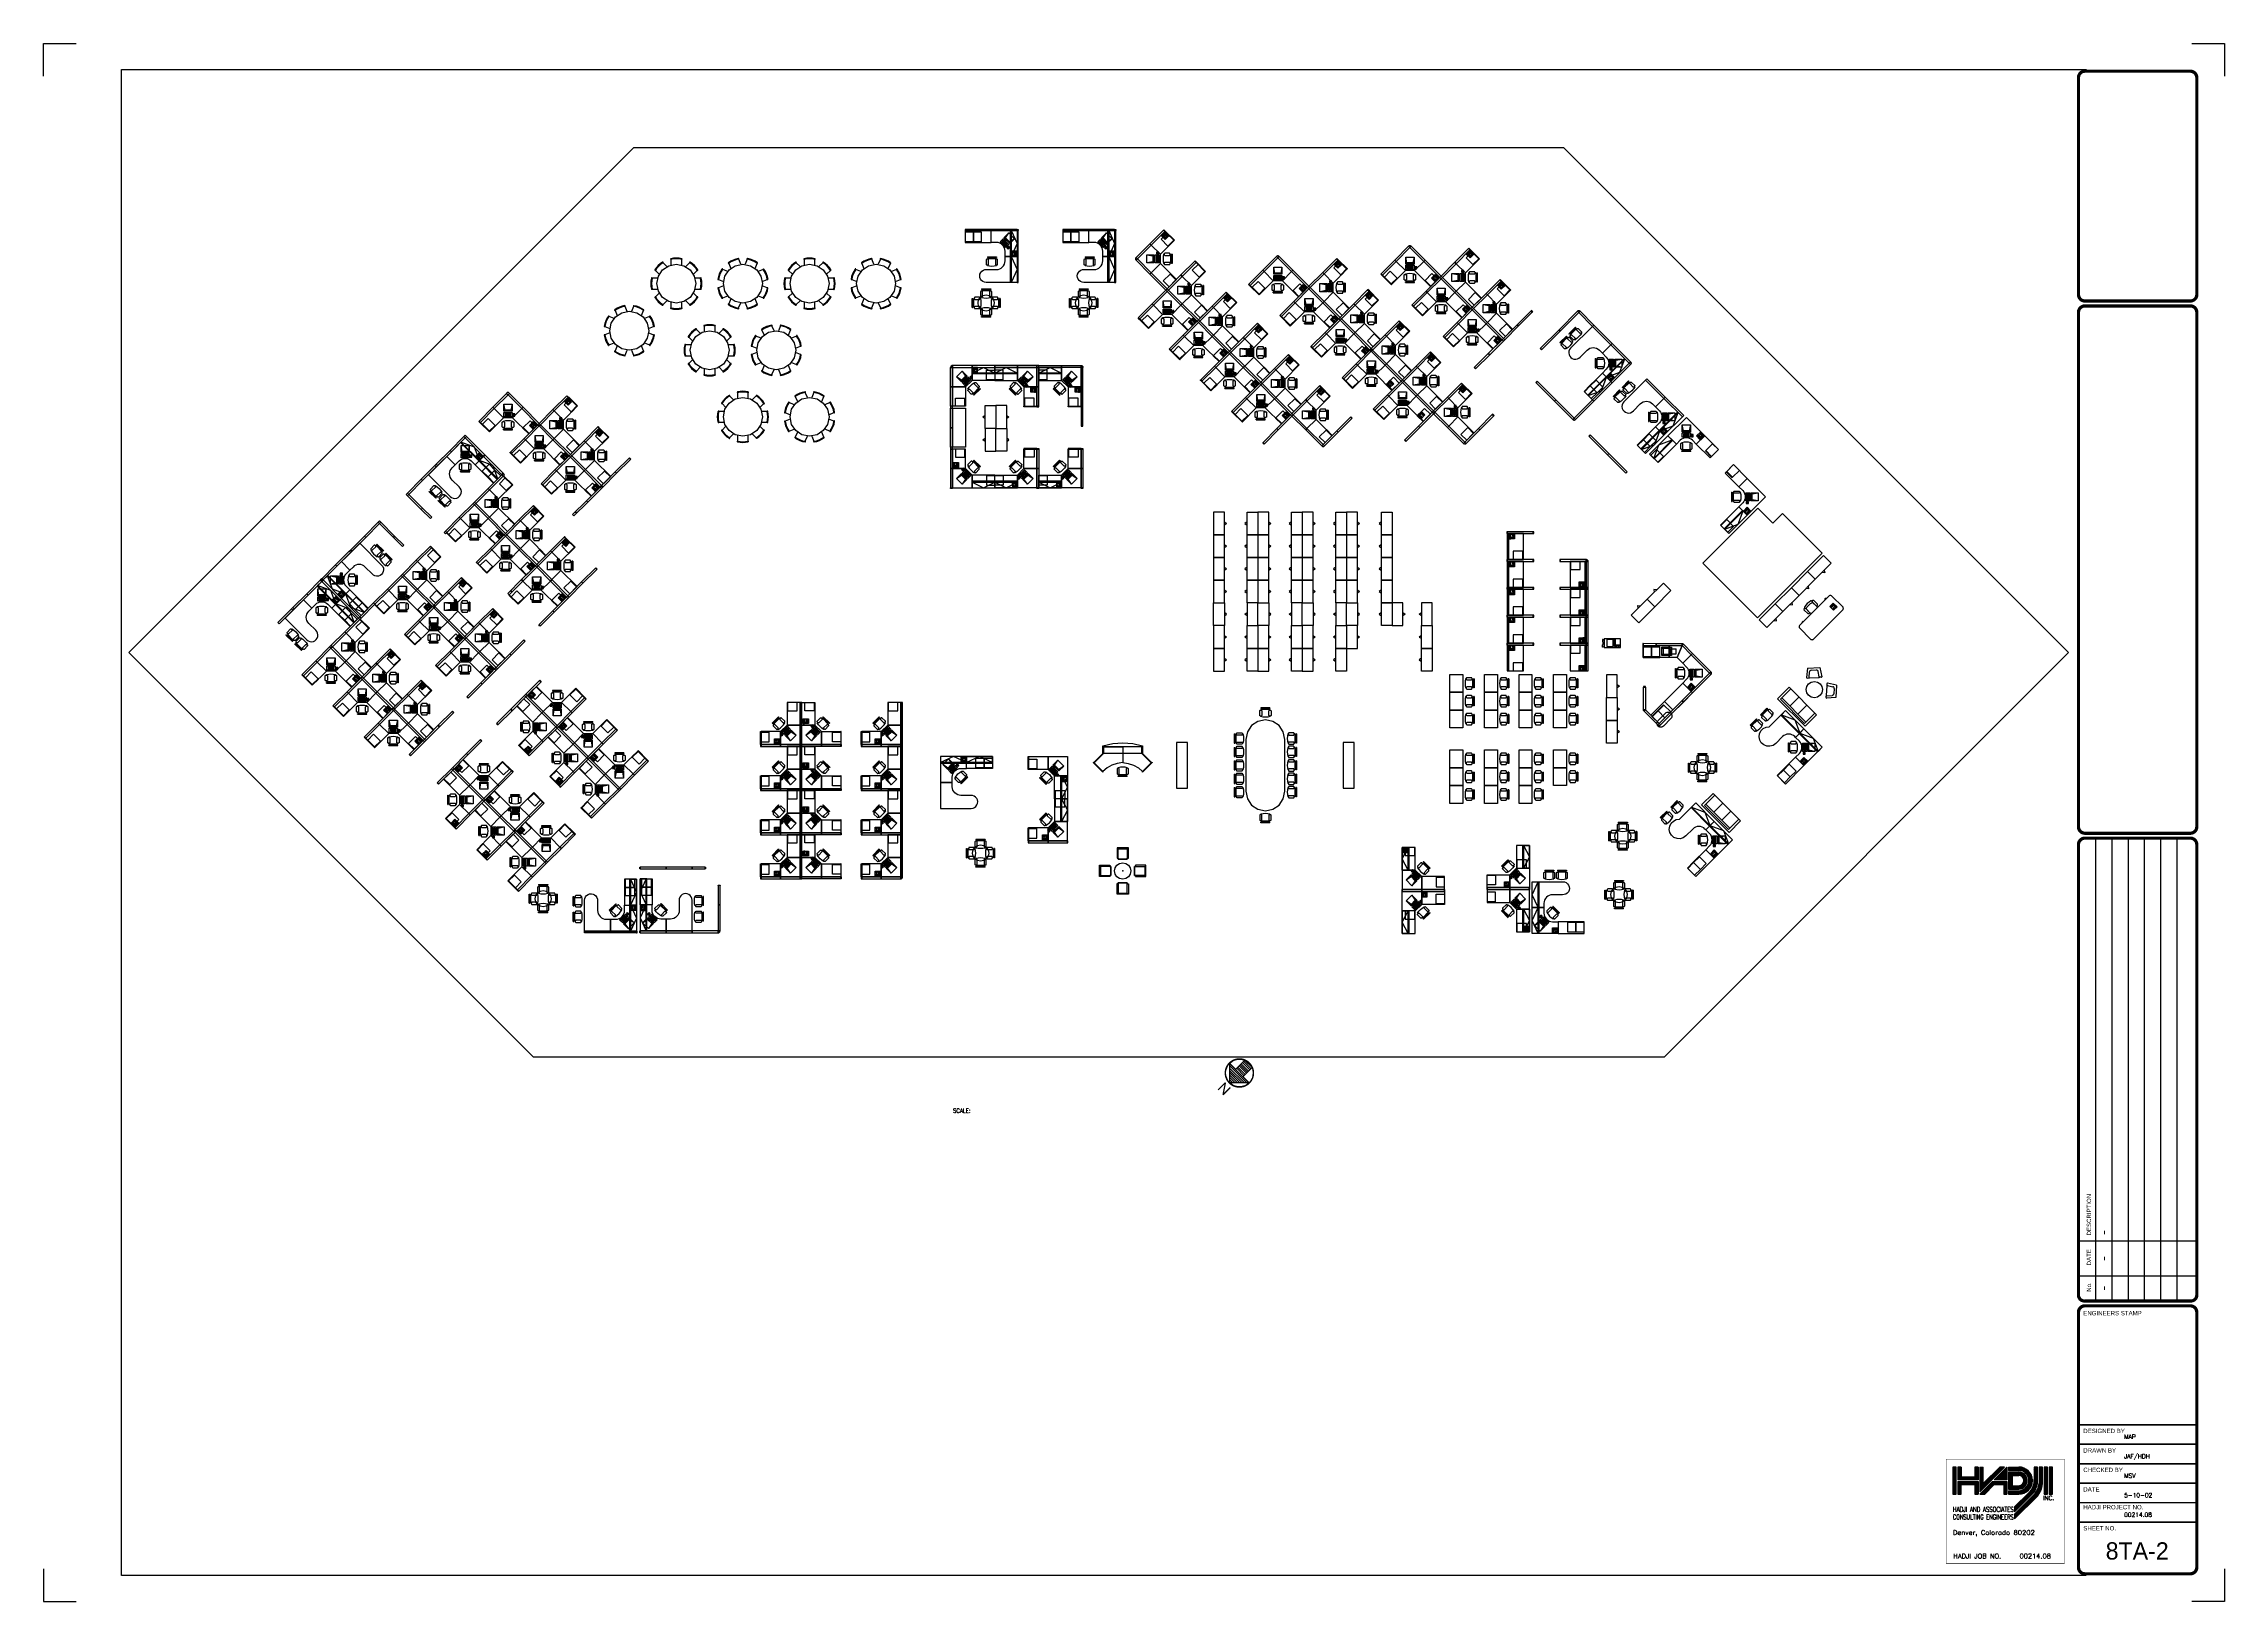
# Paper-space layout 'Layout1' of a CAD drawing. Header units: inches. Extents: x -1.5 to 40.5, y -0.5 to 29.5.
# The model-space entities are those that its viewports show. They can reach past a viewport. Long polylines and large blocks are cut down to what shows.
import ezdxf
from ezdxf.enums import TextEntityAlignment as Align

# ---------------------------------------------------------------- set-up
doc = ezdxf.new("R2010")
doc.units = ezdxf.units.IN
doc.header["$LTSCALE"] = 96
doc.header["$MEASUREMENT"] = 0
doc.layers.get('0').update_dxf_attribs({"linetype": 'CONTINUOUS'})
for name, color, linetype, lineweight in [('A-FURN-3-WKSF', 200, 'CONTINUOUS', 25), ('A-FURN-P-FILE', 5, 'CONTINUOUS', 25), ('A-FURN-P-FREE', 200, 'CONTINUOUS', 25), ('A-FURN-P-FREE2', 200, 'CONTINUOUS', 25), ('A-FURN-P-PEDS', 5, 'CONTINUOUS', 25), ('A-FURN-P-PHWL-46', 1, 'CONTINUOUS', 25), ('A-FURN-P-PHWL-462', 1, 'CONTINUOUS', 25), ('A-FURN-P-SEAT', 4, 'CONTINUOUS', 25), ('A-FURN-P-STOR', 7, 'CONTINUOUS', 25), ('A-FURN-P-WKSF', 200, 'CONTINUOUS', 25), ('A-FURN-P-WKSF2', 200, 'CONTINUOUS', 25), ('COMPUTER-P3', 2, 'CONTINUOUS', 25), ('COPIER-XRX', 2, 'CONTINUOUS', 25), ('E-TEXT', 71, 'CONTINUOUS', 25), ('LOGO', 71, 'CONTINUOUS', 25), ('PRINTER-HP', 2, 'CONTINUOUS', 25), ('TELEPHONE-ST12', 3, 'CONTINUOUS', 25), ('TITLE_BORD', 71, 'CONTINUOUS', 30), ('TITLE_HEAD', 33, 'CONTINUOUS', 30), ('TITLE_TEXT', 33, 'CONTINUOUS', 30)]:
    doc.layers.add(name, color=color, linetype=linetype, lineweight=lineweight)
doc.layers.add('A-FURN-P-FLOR', color=8, linetype='CONTINUOUS')
doc.layers.add('VIEWPORTS', color=7, linetype='CONTINUOUS')
doc.styles.add('A', font='SIMPLEX.shx', dxfattribs={"width": 0.9, "height": 8})
doc.styles.add('ATTR', font='romans.shx', dxfattribs={"width": 0.8, "height": 2.52})
doc.styles.add('SHEET_INFO', font='supef___.ttf')
doc.styles.get("Standard").update_dxf_attribs({"font": 'simplex.shx'})
doc.styles.add('TITLE1', font='ARIAL.TTF')

# ---------------------------------------------------------------- blocks, each defined once
blk = doc.blocks.new('30X42CUT')
for points in [[(0, 2820), (0, 2880), (60, 2880)], [(3972, 2880), (4032, 2880), (4032, 2820)], [(3776.6, 48), (144, 48), (144, 2832), (3776.8, 2832)], [(0, 60), (0, 0), (60, 0)], [(4032, 60), (4032, 0), (3972, 0)]]:
    blk.add_lwpolyline(points)
blk = doc.blocks.new('TITLEBLK')
at = {"layer": 'LOGO'}
for p, q in [((36.836, 2.586, 0), (36.771, 2.586, 0)), ((36.771, 2.586, 0), (36.771, 2.065, 0)), ((36.771, 2.557, 0), (36.8, 2.586, 0)), ((36.771, 2.538, 0), (36.819, 2.586, 0)), ((36.771, 2.575, 0), (36.782, 2.586, 0)), ((36.771, 2.52, 0), (36.836, 2.585, 0)), ((36.836, 2.504, 0), (36.771, 2.569, 0)), ((36.771, 2.501, 0), (36.836, 2.566, 0)), ((36.836, 2.486, 0), (36.771, 2.551, 0)), ((36.771, 2.483, 0), (36.836, 2.548, 0)), ((36.836, 2.467, 0), (36.771, 2.532, 0)), ((36.771, 2.464, 0), (36.836, 2.53, 0)), ((36.836, 2.523, 0), (36.772, 2.586, 0)), ((36.836, 2.541, 0), (36.79, 2.586, 0)), ((36.836, 2.559, 0), (36.809, 2.586, 0)), ((36.836, 2.578, 0), (36.827, 2.586, 0)), ((36.836, 2.065, 0), (36.836, 2.586, 0)), ((36.933, 2.586, 0), (36.868, 2.586, 0)), ((36.868, 2.586, 0), (36.868, 2.343, 0)), ((36.868, 2.562, 0), (36.893, 2.586, 0)), ((36.868, 2.544, 0), (36.911, 2.586, 0)), ((36.868, 2.525, 0), (36.929, 2.586, 0)), ((36.868, 2.581, 0), (36.874, 2.586, 0)), ((36.933, 2.517, 0), (36.868, 2.582, 0)), ((36.868, 2.507, 0), (36.933, 2.572, 0)), ((36.933, 2.499, 0), (36.868, 2.564, 0)), ((36.868, 2.488, 0), (36.933, 2.553, 0)), ((36.933, 2.481, 0), (36.868, 2.545, 0)), ((36.868, 2.47, 0), (36.933, 2.535, 0)), ((36.933, 2.462, 0), (36.868, 2.527, 0)), ((36.933, 2.536, 0), (36.882, 2.586, 0)), ((36.933, 2.554, 0), (36.901, 2.586, 0)), ((36.933, 2.573, 0), (36.919, 2.586, 0)), ((36.933, 2.586, 0), (36.933, 2.401, 0)), ((37.193, 2.586, 0), (37.193, 2.401, 0)), ((37.193, 2.574, 0), (37.206, 2.586, 0)), ((37.193, 2.556, 0), (37.224, 2.586, 0)), ((37.193, 2.537, 0), (37.242, 2.586, 0)), ((37.193, 2.519, 0), (37.26, 2.585, 0)), ((37.26, 2.504, 0), (37.193, 2.57, 0)), ((37.193, 2.5, 0), (37.26, 2.567, 0)), ((37.26, 2.485, 0), (37.193, 2.552, 0)), ((37.193, 2.482, 0), (37.26, 2.549, 0)), ((37.26, 2.467, 0), (37.193, 2.533, 0)), ((37.193, 2.464, 0), (37.26, 2.53, 0)), ((37.259, 2.586, 0), (37.194, 2.586, 0)), ((37.26, 2.522, 0), (37.195, 2.586, 0)), ((37.26, 2.54, 0), (37.214, 2.586, 0)), ((37.26, 2.559, 0), (37.232, 2.586, 0)), ((37.26, 2.577, 0), (37.251, 2.586, 0)), ((37.26, 2.586, 0), (37.26, 2.343, 0)), ((37.292, 2.586, 0), (37.357, 2.586, 0)), ((37.292, 2.112, 0), (37.766, 2.586, 0)), ((37.292, 2.586, 0), (37.292, 2.112, 0)), ((37.292, 2.194, 0), (37.684, 2.586, 0)), ((37.292, 2.175, 0), (37.703, 2.586, 0)), ((37.292, 2.157, 0), (37.721, 2.586, 0)), ((37.292, 2.138, 0), (37.74, 2.586, 0)), ((37.292, 2.12, 0), (37.758, 2.586, 0)), ((37.292, 2.525, 0), (37.353, 2.586, 0)), ((37.292, 2.562, 0), (37.316, 2.586, 0)), ((37.292, 2.544, 0), (37.335, 2.586, 0)), ((37.292, 2.58, 0), (37.298, 2.586, 0)), ((37.357, 2.517, 0), (37.292, 2.582, 0)), ((37.292, 2.507, 0), (37.357, 2.572, 0)), ((37.357, 2.499, 0), (37.292, 2.564, 0)), ((37.292, 2.488, 0), (37.357, 2.553, 0)), ((37.357, 2.48, 0), (37.292, 2.545, 0)), ((37.292, 2.47, 0), (37.357, 2.535, 0)), ((37.357, 2.462, 0), (37.292, 2.527, 0)), ((37.357, 2.536, 0), (37.306, 2.586, 0)), ((37.357, 2.554, 0), (37.324, 2.586, 0)), ((37.357, 2.572, 0), (37.343, 2.586, 0)), ((37.673, 2.586, 0), (37.357, 2.27, 0)), ((37.357, 2.27, 0), (37.357, 2.586, 0)), ((37.813, 2.587, 0), (37.568, 2.343, 0)), ((37.57, 2.343, 0), (37.813, 2.586, 0)), ((37.588, 2.343, 0), (37.813, 2.567, 0)), ((37.606, 2.343, 0), (37.813, 2.549, 0)), ((37.655, 2.476, 0), (37.609, 2.522, 0)), ((37.665, 2.485, 0), (37.619, 2.532, 0)), ((37.625, 2.343, 0), (37.813, 2.531, 0)), ((37.674, 2.495, 0), (37.628, 2.541, 0)), ((37.683, 2.504, 0), (37.637, 2.55, 0)), ((37.692, 2.513, 0), (37.646, 2.559, 0)), ((37.701, 2.522, 0), (37.655, 2.568, 0)), ((37.711, 2.532, 0), (37.665, 2.578, 0)), ((37.766, 2.586, 0), (37.673, 2.586, 0)), ((37.72, 2.541, 0), (37.674, 2.586, 0)), ((37.729, 2.55, 0), (37.692, 2.586, 0)), ((37.738, 2.559, 0), (37.711, 2.586, 0)), ((37.747, 2.568, 0), (37.729, 2.586, 0)), ((37.757, 2.578, 0), (37.748, 2.586, 0)), ((37.813, 2.466, 0), (37.752, 2.527, 0)), ((37.813, 2.485, 0), (37.761, 2.536, 0)), ((37.813, 2.503, 0), (37.77, 2.545, 0)), ((37.813, 2.522, 0), (37.78, 2.555, 0)), ((37.813, 2.54, 0), (37.789, 2.564, 0)), ((37.813, 2.558, 0), (37.798, 2.573, 0)), ((37.813, 2.577, 0), (37.807, 2.582, 0)), ((37.813, 2.587, 0), (37.813, 2.343, 0)), ((37.845, 2.586, 0), (38.042, 2.586, 0)), ((37.845, 2.586, 0), (37.845, 2.522, 0)), ((37.845, 2.545, 0), (37.887, 2.586, 0)), ((37.845, 2.526, 0), (37.905, 2.586, 0)), ((37.845, 2.563, 0), (37.869, 2.586, 0)), ((37.845, 2.581, 0), (37.85, 2.586, 0)), ((37.905, 2.521, 0), (37.845, 2.581, 0)), ((37.887, 2.521, 0), (37.845, 2.563, 0)), ((37.868, 2.521, 0), (37.845, 2.544, 0)), ((37.85, 2.521, 0), (37.845, 2.526, 0)), ((37.845, 2.521, 0), (38.04, 2.521, 0)), ((37.923, 2.521, 0), (37.858, 2.586, 0)), ((37.859, 2.521, 0), (37.924, 2.586, 0)), ((37.942, 2.521, 0), (37.877, 2.586, 0)), ((37.877, 2.521, 0), (37.942, 2.586, 0)), ((37.96, 2.521, 0), (37.895, 2.586, 0)), ((37.895, 2.521, 0), (37.961, 2.586, 0)), ((37.979, 2.521, 0), (37.913, 2.586, 0)), ((37.914, 2.521, 0), (37.979, 2.586, 0)), ((37.997, 2.521, 0), (37.932, 2.586, 0)), ((37.932, 2.521, 0), (37.997, 2.586, 0)), ((38.015, 2.521, 0), (37.95, 2.586, 0)), ((37.951, 2.521, 0), (38.016, 2.586, 0)), ((38.034, 2.521, 0), (37.969, 2.586, 0)), ((37.969, 2.521, 0), (38.034, 2.586, 0)), ((38.053, 2.521, 0), (37.987, 2.586, 0)), ((37.988, 2.521, 0), (38.052, 2.586, 0)), ((38.074, 2.519, 0), (38.006, 2.586, 0)), ((38.006, 2.521, 0), (38.07, 2.585, 0)), ((38.098, 2.513, 0), (38.024, 2.586, 0)), ((38.024, 2.521, 0), (38.086, 2.583, 0)), ((38.129, 2.5, 0), (38.042, 2.586, 0)), ((38.043, 2.521, 0), (38.101, 2.58, 0)), ((38.06, 2.52, 0), (38.116, 2.576, 0)), ((38.302, 2.345, 0), (38.062, 2.586, 0)), ((38.076, 2.518, 0), (38.13, 2.571, 0)), ((38.299, 2.366, 0), (38.082, 2.583, 0)), ((38.091, 2.515, 0), (38.143, 2.566, 0)), ((38.295, 2.389, 0), (38.105, 2.579, 0)), ((38.105, 2.51, 0), (38.156, 2.56, 0)), ((38.118, 2.505, 0), (38.168, 2.554, 0)), ((38.131, 2.499, 0), (38.179, 2.547, 0)), ((38.286, 2.416, 0), (38.132, 2.57, 0)), ((38.143, 2.492, 0), (38.19, 2.54, 0)), ((38.154, 2.485, 0), (38.201, 2.532, 0)), ((38.164, 2.477, 0), (38.211, 2.524, 0)), ((38.271, 2.45, 0), (38.166, 2.555, 0)), ((38.334, 2.586, 0), (38.334, 2.346, 0)), ((38.399, 2.586, 0), (38.334, 2.586, 0)), ((38.334, 2.536, 0), (38.384, 2.586, 0)), ((38.334, 2.554, 0), (38.366, 2.586, 0)), ((38.334, 2.573, 0), (38.347, 2.586, 0)), ((38.334, 2.518, 0), (38.399, 2.583, 0)), ((38.399, 2.506, 0), (38.334, 2.571, 0)), ((38.334, 2.499, 0), (38.399, 2.564, 0)), ((38.399, 2.488, 0), (38.334, 2.553, 0)), ((38.334, 2.481, 0), (38.399, 2.546, 0)), ((38.399, 2.47, 0), (38.334, 2.535, 0)), ((38.334, 2.462, 0), (38.399, 2.527, 0)), ((38.399, 2.525, 0), (38.337, 2.586, 0)), ((38.399, 2.543, 0), (38.355, 2.586, 0)), ((38.399, 2.562, 0), (38.374, 2.586, 0)), ((38.399, 2.58, 0), (38.392, 2.586, 0)), ((38.399, 2.267, 0), (38.399, 2.586, 0)), ((38.431, 2.586, 0), (38.431, 2.268, 0)), ((38.496, 2.586, 0), (38.431, 2.586, 0)), ((38.431, 2.523, 0), (38.495, 2.586, 0)), ((38.431, 2.542, 0), (38.476, 2.586, 0)), ((38.431, 2.56, 0), (38.458, 2.586, 0)), ((38.431, 2.578, 0), (38.439, 2.586, 0)), ((38.496, 2.519, 0), (38.431, 2.584, 0)), ((38.431, 2.505, 0), (38.496, 2.57, 0)), ((38.496, 2.501, 0), (38.431, 2.566, 0)), ((38.431, 2.486, 0), (38.496, 2.551, 0)), ((38.496, 2.482, 0), (38.431, 2.547, 0)), ((38.431, 2.468, 0), (38.496, 2.533, 0)), ((38.496, 2.464, 0), (38.431, 2.529, 0)), ((38.496, 2.538, 0), (38.447, 2.586, 0)), ((38.496, 2.556, 0), (38.466, 2.586, 0)), ((38.496, 2.574, 0), (38.484, 2.586, 0)), ((38.496, 2.261, 0), (38.496, 2.586, 0)), ((38.529, 2.586, 0), (38.529, 2.065, 0)), ((38.594, 2.586, 0), (38.529, 2.586, 0)), ((38.529, 2.529, 0), (38.587, 2.586, 0)), ((38.529, 2.547, 0), (38.568, 2.586, 0)), ((38.529, 2.566, 0), (38.55, 2.586, 0)), ((38.529, 2.584, 0), (38.531, 2.586, 0)), ((38.594, 2.514, 0), (38.529, 2.579, 0)), ((38.529, 2.51, 0), (38.594, 2.575, 0)), ((38.594, 2.495, 0), (38.529, 2.56, 0)), ((38.529, 2.492, 0), (38.594, 2.557, 0)), ((38.594, 2.477, 0), (38.529, 2.542, 0)), ((38.529, 2.473, 0), (38.594, 2.539, 0)), ((38.594, 2.458, 0), (38.529, 2.523, 0)), ((38.529, 2.455, 0), (38.594, 2.52, 0)), ((38.594, 2.532, 0), (38.54, 2.586, 0)), ((38.594, 2.55, 0), (38.558, 2.586, 0)), ((38.594, 2.569, 0), (38.576, 2.586, 0)), ((38.594, 2.065, 0), (38.594, 2.586, 0)), ((38.627, 2.586, 0), (38.627, 2.065, 0)), ((38.691, 2.586, 0), (38.627, 2.586, 0)), ((38.627, 2.534, 0), (38.679, 2.586, 0)), ((38.627, 2.553, 0), (38.66, 2.586, 0)), ((38.627, 2.571, 0), (38.642, 2.586, 0)), ((38.627, 2.516, 0), (38.691, 2.58, 0)), ((38.691, 2.509, 0), (38.627, 2.573, 0)), ((38.627, 2.498, 0), (38.691, 2.562, 0)), ((38.691, 2.49, 0), (38.627, 2.555, 0)), ((38.627, 2.479, 0), (38.691, 2.544, 0)), ((38.691, 2.472, 0), (38.627, 2.536, 0)), ((38.627, 2.461, 0), (38.691, 2.525, 0)), ((38.691, 2.527, 0), (38.632, 2.586, 0)), ((38.691, 2.545, 0), (38.65, 2.586, 0)), ((38.691, 2.564, 0), (38.668, 2.586, 0)), ((38.691, 2.582, 0), (38.687, 2.586, 0)), ((38.691, 2.065, 0), (38.691, 2.586, 0)), ((36.836, 2.449, 0), (36.771, 2.514, 0)), ((36.771, 2.446, 0), (36.836, 2.511, 0)), ((36.836, 2.431, 0), (36.771, 2.496, 0)), ((36.771, 2.428, 0), (36.836, 2.493, 0)), ((36.836, 2.412, 0), (36.771, 2.477, 0)), ((36.771, 2.409, 0), (36.836, 2.474, 0)), ((36.836, 2.394, 0), (36.771, 2.459, 0)), ((36.771, 2.391, 0), (36.836, 2.456, 0)), ((36.836, 2.375, 0), (36.771, 2.44, 0)), ((36.771, 2.372, 0), (36.836, 2.437, 0)), ((36.836, 2.357, 0), (36.771, 2.422, 0)), ((36.771, 2.354, 0), (36.836, 2.419, 0)), ((36.836, 2.338, 0), (36.771, 2.404, 0)), ((36.771, 2.336, 0), (36.836, 2.401, 0)), ((36.836, 2.32, 0), (36.771, 2.385, 0)), ((36.771, 2.317, 0), (36.836, 2.382, 0)), ((36.836, 2.302, 0), (36.771, 2.367, 0)), ((36.771, 2.299, 0), (36.836, 2.364, 0)), ((36.836, 2.283, 0), (36.771, 2.348, 0)), ((36.771, 2.28, 0), (36.836, 2.345, 0)), ((36.836, 2.265, 0), (36.771, 2.33, 0)), ((36.771, 2.262, 0), (36.836, 2.327, 0)), ((36.836, 2.246, 0), (36.771, 2.312, 0)), ((36.771, 2.243, 0), (36.836, 2.309, 0)), ((36.836, 2.228, 0), (36.771, 2.293, 0)), ((36.771, 2.225, 0), (36.836, 2.29, 0)), ((36.836, 2.21, 0), (36.771, 2.275, 0)), ((36.771, 2.207, 0), (36.836, 2.272, 0)), ((36.836, 2.191, 0), (36.771, 2.256, 0)), ((36.771, 2.188, 0), (36.836, 2.253, 0)), ((36.836, 2.173, 0), (36.771, 2.238, 0)), ((36.771, 2.17, 0), (36.836, 2.235, 0)), ((36.836, 2.154, 0), (36.771, 2.219, 0)), ((36.771, 2.151, 0), (36.836, 2.217, 0)), ((36.836, 2.136, 0), (36.771, 2.201, 0)), ((36.771, 2.133, 0), (36.836, 2.198, 0)), ((36.836, 2.117, 0), (36.771, 2.183, 0)), ((36.771, 2.115, 0), (36.836, 2.18, 0)), ((36.836, 2.099, 0), (36.771, 2.164, 0)), ((36.771, 2.096, 0), (36.836, 2.161, 0)), ((36.836, 2.081, 0), (36.771, 2.146, 0)), ((36.771, 2.078, 0), (36.836, 2.143, 0)), ((36.832, 2.065, 0), (36.771, 2.127, 0)), ((36.814, 2.065, 0), (36.771, 2.109, 0)), ((36.777, 2.065, 0), (36.836, 2.124, 0)), ((36.795, 2.065, 0), (36.836, 2.106, 0)), ((36.868, 2.452, 0), (36.933, 2.516, 0)), ((36.933, 2.444, 0), (36.868, 2.508, 0)), ((36.868, 2.433, 0), (36.933, 2.498, 0)), ((36.933, 2.425, 0), (36.868, 2.49, 0)), ((36.868, 2.415, 0), (36.933, 2.48, 0)), ((36.933, 2.407, 0), (36.868, 2.472, 0)), ((36.868, 2.396, 0), (36.933, 2.461, 0)), ((36.979, 2.343, 0), (36.868, 2.453, 0)), ((36.868, 2.378, 0), (36.933, 2.443, 0)), ((36.96, 2.343, 0), (36.868, 2.435, 0)), ((36.868, 2.36, 0), (36.933, 2.424, 0)), ((36.942, 2.343, 0), (36.868, 2.416, 0)), ((36.923, 2.343, 0), (36.868, 2.398, 0)), ((36.905, 2.343, 0), (36.868, 2.38, 0)), ((36.887, 2.343, 0), (36.868, 2.361, 0)), ((37.26, 2.343, 0), (36.868, 2.343, 0)), ((36.868, 2.31, 0), (36.868, 2.065, 0)), ((36.868, 2.31, 0), (37.26, 2.31, 0)), ((36.868, 2.286, 0), (36.892, 2.31, 0)), ((36.868, 2.267, 0), (36.911, 2.31, 0)), ((36.868, 2.249, 0), (36.929, 2.31, 0)), ((36.868, 2.231, 0), (36.948, 2.31, 0)), ((36.868, 2.212, 0), (36.966, 2.31, 0)), ((36.868, 2.194, 0), (36.985, 2.31, 0)), ((36.868, 2.304, 0), (36.874, 2.31, 0)), ((36.933, 2.241, 0), (36.868, 2.306, 0)), ((36.933, 2.222, 0), (36.868, 2.287, 0)), ((36.933, 2.204, 0), (36.868, 2.269, 0)), ((36.933, 2.186, 0), (36.868, 2.251, 0)), ((36.868, 2.175, 0), (36.933, 2.241, 0)), ((36.933, 2.167, 0), (36.868, 2.232, 0)), ((36.868, 2.157, 0), (36.933, 2.222, 0)), ((36.933, 2.149, 0), (36.868, 2.214, 0)), ((36.868, 2.139, 0), (36.933, 2.204, 0)), ((36.933, 2.13, 0), (36.868, 2.195, 0)), ((36.868, 2.12, 0), (36.933, 2.185, 0)), ((36.933, 2.112, 0), (36.868, 2.177, 0)), ((36.868, 2.102, 0), (36.933, 2.167, 0)), ((36.933, 2.093, 0), (36.868, 2.159, 0)), ((36.868, 2.083, 0), (36.933, 2.148, 0)), ((36.933, 2.075, 0), (36.868, 2.14, 0)), ((36.925, 2.065, 0), (36.868, 2.122, 0)), ((36.906, 2.065, 0), (36.868, 2.103, 0)), ((36.869, 2.065, 0), (36.933, 2.13, 0)), ((36.87, 2.343, 0), (36.933, 2.406, 0)), ((36.947, 2.245, 0), (36.882, 2.31, 0)), ((36.887, 2.065, 0), (36.933, 2.112, 0)), ((36.888, 2.343, 0), (36.946, 2.401, 0)), ((36.966, 2.245, 0), (36.901, 2.31, 0)), ((36.907, 2.343, 0), (36.965, 2.401, 0)), ((36.984, 2.245, 0), (36.919, 2.31, 0)), ((36.925, 2.343, 0), (36.983, 2.401, 0)), ((36.933, 2.401, 0), (37.193, 2.401, 0)), ((36.933, 2.065, 0), (36.933, 2.245, 0)), ((37.193, 2.245, 0), (36.933, 2.245, 0)), ((37.003, 2.245, 0), (36.938, 2.31, 0)), ((36.938, 2.245, 0), (37.003, 2.31, 0)), ((36.997, 2.343, 0), (36.939, 2.401, 0)), ((36.943, 2.343, 0), (37.001, 2.401, 0)), ((37.021, 2.245, 0), (36.956, 2.31, 0)), ((36.956, 2.245, 0), (37.021, 2.31, 0)), ((37.016, 2.343, 0), (36.958, 2.401, 0)), ((36.962, 2.343, 0), (37.02, 2.401, 0)), ((37.04, 2.245, 0), (36.974, 2.31, 0)), ((36.975, 2.245, 0), (37.04, 2.31, 0)), ((37.034, 2.343, 0), (36.976, 2.401, 0)), ((36.98, 2.343, 0), (37.038, 2.401, 0)), ((37.058, 2.245, 0), (36.993, 2.31, 0)), ((36.993, 2.245, 0), (37.058, 2.31, 0)), ((37.052, 2.343, 0), (36.994, 2.401, 0)), ((36.999, 2.343, 0), (37.057, 2.401, 0)), ((37.076, 2.245, 0), (37.011, 2.31, 0)), ((37.012, 2.245, 0), (37.077, 2.31, 0)), ((37.071, 2.343, 0), (37.013, 2.401, 0)), ((37.017, 2.343, 0), (37.075, 2.401, 0)), ((37.095, 2.245, 0), (37.03, 2.31, 0)), ((37.03, 2.245, 0), (37.095, 2.31, 0)), ((37.089, 2.343, 0), (37.031, 2.401, 0)), ((37.036, 2.343, 0), (37.093, 2.401, 0)), ((37.113, 2.245, 0), (37.048, 2.31, 0)), ((37.048, 2.245, 0), (37.113, 2.31, 0)), ((37.108, 2.343, 0), (37.05, 2.401, 0)), ((37.054, 2.343, 0), (37.112, 2.401, 0)), ((37.132, 2.245, 0), (37.066, 2.31, 0)), ((37.067, 2.245, 0), (37.132, 2.31, 0)), ((37.126, 2.343, 0), (37.068, 2.401, 0)), ((37.072, 2.343, 0), (37.13, 2.401, 0)), ((37.15, 2.245, 0), (37.085, 2.31, 0)), ((37.085, 2.245, 0), (37.15, 2.31, 0)), ((37.144, 2.343, 0), (37.087, 2.401, 0)), ((37.091, 2.343, 0), (37.149, 2.401, 0)), ((37.168, 2.245, 0), (37.103, 2.31, 0)), ((37.104, 2.245, 0), (37.169, 2.31, 0)), ((37.163, 2.343, 0), (37.105, 2.401, 0)), ((37.109, 2.343, 0), (37.167, 2.401, 0)), ((37.187, 2.245, 0), (37.122, 2.31, 0)), ((37.122, 2.245, 0), (37.187, 2.31, 0)), ((37.181, 2.343, 0), (37.123, 2.401, 0)), ((37.128, 2.343, 0), (37.185, 2.401, 0)), ((37.26, 2.191, 0), (37.14, 2.31, 0)), ((37.14, 2.245, 0), (37.206, 2.31, 0)), ((37.2, 2.343, 0), (37.142, 2.401, 0)), ((37.146, 2.343, 0), (37.26, 2.456, 0)), ((37.26, 2.209, 0), (37.159, 2.31, 0)), ((37.159, 2.245, 0), (37.224, 2.31, 0)), ((37.218, 2.343, 0), (37.16, 2.401, 0)), ((37.164, 2.343, 0), (37.26, 2.438, 0)), ((37.26, 2.227, 0), (37.177, 2.31, 0)), ((37.177, 2.245, 0), (37.242, 2.31, 0)), ((37.236, 2.343, 0), (37.179, 2.401, 0)), ((37.183, 2.343, 0), (37.26, 2.42, 0)), ((37.26, 2.448, 0), (37.193, 2.515, 0)), ((37.193, 2.445, 0), (37.26, 2.512, 0)), ((37.26, 2.43, 0), (37.193, 2.497, 0)), ((37.193, 2.427, 0), (37.26, 2.493, 0)), ((37.26, 2.412, 0), (37.193, 2.478, 0)), ((37.193, 2.408, 0), (37.26, 2.475, 0)), ((37.26, 2.393, 0), (37.193, 2.46, 0)), ((37.26, 2.375, 0), (37.193, 2.441, 0)), ((37.26, 2.356, 0), (37.193, 2.423, 0)), ((37.255, 2.343, 0), (37.193, 2.404, 0)), ((37.193, 2.243, 0), (37.26, 2.309, 0)), ((37.193, 2.224, 0), (37.26, 2.291, 0)), ((37.193, 2.206, 0), (37.26, 2.272, 0)), ((37.193, 2.187, 0), (37.26, 2.254, 0)), ((37.193, 2.245, 0), (37.193, 2.065, 0)), ((37.26, 2.172, 0), (37.193, 2.239, 0)), ((37.193, 2.169, 0), (37.26, 2.236, 0)), ((37.26, 2.154, 0), (37.193, 2.22, 0)), ((37.193, 2.151, 0), (37.26, 2.217, 0)), ((37.26, 2.135, 0), (37.193, 2.202, 0)), ((37.193, 2.132, 0), (37.26, 2.199, 0)), ((37.26, 2.117, 0), (37.193, 2.184, 0)), ((37.193, 2.114, 0), (37.26, 2.18, 0)), ((37.26, 2.098, 0), (37.193, 2.165, 0)), ((37.193, 2.095, 0), (37.26, 2.162, 0)), ((37.26, 2.08, 0), (37.193, 2.147, 0)), ((37.193, 2.077, 0), (37.26, 2.143, 0)), ((37.256, 2.065, 0), (37.193, 2.128, 0)), ((37.238, 2.065, 0), (37.193, 2.11, 0)), ((37.26, 2.246, 0), (37.195, 2.31, 0)), ((37.2, 2.065, 0), (37.26, 2.125, 0)), ((37.201, 2.343, 0), (37.26, 2.401, 0)), ((37.26, 2.264, 0), (37.214, 2.31, 0)), ((37.219, 2.065, 0), (37.26, 2.107, 0)), ((37.22, 2.343, 0), (37.26, 2.383, 0)), ((37.26, 2.283, 0), (37.232, 2.31, 0)), ((37.238, 2.343, 0), (37.26, 2.364, 0)), ((37.26, 2.301, 0), (37.251, 2.31, 0)), ((37.257, 2.343, 0), (37.26, 2.346, 0)), ((37.26, 2.31, 0), (37.26, 2.065, 0)), ((37.535, 2.31, 0), (37.291, 2.066, 0)), ((37.292, 2.451, 0), (37.357, 2.517, 0)), ((37.357, 2.444, 0), (37.292, 2.509, 0)), ((37.292, 2.433, 0), (37.357, 2.498, 0)), ((37.357, 2.425, 0), (37.292, 2.49, 0)), ((37.292, 2.415, 0), (37.357, 2.48, 0)), ((37.357, 2.407, 0), (37.292, 2.472, 0)), ((37.292, 2.396, 0), (37.357, 2.461, 0)), ((37.357, 2.388, 0), (37.292, 2.453, 0)), ((37.292, 2.378, 0), (37.357, 2.443, 0)), ((37.357, 2.37, 0), (37.292, 2.435, 0)), ((37.292, 2.359, 0), (37.357, 2.424, 0)), ((37.357, 2.351, 0), (37.292, 2.417, 0)), ((37.292, 2.341, 0), (37.357, 2.406, 0)), ((37.357, 2.333, 0), (37.292, 2.398, 0)), ((37.292, 2.323, 0), (37.357, 2.388, 0)), ((37.357, 2.315, 0), (37.292, 2.38, 0)), ((37.292, 2.304, 0), (37.357, 2.369, 0)), ((37.357, 2.296, 0), (37.292, 2.361, 0)), ((37.292, 2.286, 0), (37.357, 2.351, 0)), ((37.357, 2.278, 0), (37.292, 2.343, 0)), ((37.292, 2.267, 0), (37.357, 2.332, 0)), ((37.398, 2.218, 0), (37.292, 2.325, 0)), ((37.292, 2.249, 0), (37.357, 2.314, 0)), ((37.388, 2.209, 0), (37.292, 2.306, 0)), ((37.292, 2.23, 0), (37.357, 2.296, 0)), ((37.379, 2.2, 0), (37.292, 2.288, 0)), ((37.292, 2.212, 0), (37.357, 2.277, 0)), ((37.37, 2.191, 0), (37.292, 2.269, 0)), ((37.361, 2.182, 0), (37.292, 2.251, 0)), ((37.352, 2.172, 0), (37.292, 2.232, 0)), ((37.342, 2.163, 0), (37.292, 2.214, 0)), ((37.333, 2.154, 0), (37.292, 2.196, 0)), ((37.324, 2.145, 0), (37.292, 2.177, 0)), ((37.315, 2.136, 0), (37.292, 2.159, 0)), ((37.306, 2.126, 0), (37.292, 2.14, 0)), ((37.296, 2.117, 0), (37.292, 2.122, 0)), ((37.293, 2.066, 0), (37.537, 2.31, 0)), ((37.312, 2.066, 0), (37.555, 2.31, 0)), ((37.366, 2.066, 0), (37.329, 2.103, 0)), ((37.33, 2.066, 0), (37.574, 2.31, 0)), ((37.384, 2.067, 0), (37.338, 2.113, 0)), ((37.393, 2.076, 0), (37.347, 2.122, 0)), ((37.348, 2.066, 0), (37.592, 2.31, 0)), ((37.402, 2.085, 0), (37.356, 2.131, 0)), ((37.407, 2.228, 0), (37.361, 2.274, 0)), ((37.411, 2.094, 0), (37.365, 2.14, 0)), ((37.367, 2.066, 0), (37.611, 2.31, 0)), ((37.416, 2.237, 0), (37.37, 2.283, 0)), ((37.421, 2.103, 0), (37.375, 2.149, 0)), ((37.425, 2.246, 0), (37.379, 2.292, 0)), ((37.562, 2.245, 0), (37.384, 2.066, 0)), ((37.43, 2.113, 0), (37.384, 2.159, 0)), ((37.434, 2.255, 0), (37.388, 2.301, 0)), ((37.439, 2.122, 0), (37.393, 2.168, 0)), ((37.444, 2.265, 0), (37.398, 2.311, 0)), ((37.448, 2.131, 0), (37.402, 2.177, 0)), ((37.453, 2.274, 0), (37.407, 2.32, 0)), ((37.457, 2.14, 0), (37.411, 2.186, 0)), ((37.462, 2.283, 0), (37.416, 2.329, 0)), ((37.467, 2.149, 0), (37.421, 2.195, 0)), ((37.471, 2.292, 0), (37.425, 2.338, 0)), ((37.476, 2.159, 0), (37.43, 2.205, 0)), ((37.48, 2.301, 0), (37.434, 2.347, 0)), ((37.485, 2.168, 0), (37.439, 2.214, 0)), ((37.49, 2.311, 0), (37.444, 2.357, 0)), ((37.494, 2.177, 0), (37.448, 2.223, 0)), ((37.499, 2.32, 0), (37.453, 2.366, 0)), ((37.503, 2.186, 0), (37.457, 2.232, 0)), ((37.508, 2.329, 0), (37.462, 2.375, 0)), ((37.513, 2.195, 0), (37.467, 2.241, 0)), ((37.517, 2.338, 0), (37.471, 2.384, 0)), ((37.522, 2.205, 0), (37.476, 2.251, 0)), ((37.526, 2.347, 0), (37.48, 2.393, 0)), ((37.531, 2.214, 0), (37.485, 2.26, 0)), ((37.536, 2.357, 0), (37.49, 2.403, 0)), ((37.54, 2.223, 0), (37.494, 2.269, 0)), ((37.545, 2.366, 0), (37.499, 2.412, 0)), ((37.55, 2.232, 0), (37.503, 2.278, 0)), ((37.554, 2.375, 0), (37.508, 2.421, 0)), ((37.559, 2.241, 0), (37.513, 2.288, 0)), ((37.563, 2.384, 0), (37.517, 2.43, 0)), ((37.574, 2.245, 0), (37.522, 2.297, 0)), ((37.573, 2.393, 0), (37.526, 2.439, 0)), ((37.592, 2.245, 0), (37.531, 2.306, 0)), ((37.535, 2.31, 0), (37.813, 2.31, 0)), ((37.582, 2.403, 0), (37.536, 2.449, 0)), ((37.591, 2.412, 0), (37.545, 2.458, 0)), ((37.61, 2.245, 0), (37.545, 2.31, 0)), ((37.6, 2.421, 0), (37.554, 2.467, 0)), ((37.755, 2.245, 0), (37.562, 2.245, 0)), ((37.609, 2.43, 0), (37.563, 2.476, 0)), ((37.629, 2.245, 0), (37.564, 2.31, 0)), ((37.564, 2.245, 0), (37.629, 2.31, 0)), ((37.813, 2.343, 0), (37.568, 2.343, 0)), ((37.568, 2.343, 0), (37.568, 2.343, 0)), ((37.619, 2.439, 0), (37.573, 2.485, 0)), ((37.586, 2.343, 0), (37.577, 2.352, 0)), ((37.628, 2.449, 0), (37.582, 2.495, 0)), ((37.647, 2.245, 0), (37.582, 2.31, 0)), ((37.582, 2.245, 0), (37.647, 2.31, 0)), ((37.605, 2.343, 0), (37.586, 2.361, 0)), ((37.637, 2.458, 0), (37.591, 2.504, 0)), ((37.623, 2.343, 0), (37.596, 2.37, 0)), ((37.646, 2.467, 0), (37.6, 2.513, 0)), ((37.666, 2.245, 0), (37.601, 2.31, 0)), ((37.601, 2.245, 0), (37.666, 2.31, 0)), ((37.642, 2.343, 0), (37.605, 2.38, 0)), ((37.66, 2.343, 0), (37.614, 2.389, 0)), ((37.684, 2.245, 0), (37.619, 2.31, 0)), ((37.619, 2.245, 0), (37.684, 2.31, 0)), ((37.678, 2.343, 0), (37.623, 2.398, 0)), ((37.697, 2.343, 0), (37.632, 2.407, 0)), ((37.702, 2.245, 0), (37.637, 2.31, 0)), ((37.638, 2.245, 0), (37.703, 2.31, 0)), ((37.715, 2.343, 0), (37.642, 2.416, 0)), ((37.643, 2.343, 0), (37.813, 2.512, 0)), ((37.734, 2.343, 0), (37.651, 2.426, 0)), ((37.721, 2.245, 0), (37.656, 2.31, 0)), ((37.656, 2.245, 0), (37.721, 2.31, 0)), ((37.752, 2.343, 0), (37.66, 2.435, 0)), ((37.662, 2.343, 0), (37.718, 2.399, 0)), ((37.77, 2.343, 0), (37.669, 2.444, 0)), ((37.739, 2.245, 0), (37.674, 2.31, 0)), ((37.674, 2.245, 0), (37.74, 2.31, 0)), ((37.724, 2.407, 0), (37.678, 2.453, 0)), ((37.68, 2.343, 0), (37.736, 2.399, 0)), ((37.734, 2.416, 0), (37.688, 2.462, 0)), ((37.813, 2.19, 0), (37.693, 2.31, 0)), ((37.693, 2.245, 0), (37.758, 2.31, 0)), ((37.743, 2.426, 0), (37.697, 2.472, 0)), ((37.698, 2.343, 0), (37.754, 2.399, 0)), ((37.752, 2.435, 0), (37.706, 2.481, 0)), ((37.813, 2.209, 0), (37.711, 2.31, 0)), ((37.711, 2.245, 0), (37.776, 2.31, 0)), ((37.813, 2.393, 0), (37.715, 2.49, 0)), ((37.716, 2.399, 0), (37.755, 2.437, 0)), ((37.716, 2.399, 0), (37.755, 2.399, 0)), ((37.717, 2.343, 0), (37.813, 2.438, 0)), ((37.813, 2.411, 0), (37.724, 2.499, 0)), ((37.813, 2.227, 0), (37.729, 2.31, 0)), ((37.73, 2.245, 0), (37.795, 2.31, 0)), ((37.789, 2.343, 0), (37.733, 2.399, 0)), ((37.813, 2.43, 0), (37.734, 2.508, 0)), ((37.735, 2.343, 0), (37.813, 2.42, 0)), ((37.813, 2.448, 0), (37.743, 2.518, 0)), ((37.813, 2.245, 0), (37.748, 2.31, 0)), ((37.748, 2.245, 0), (37.813, 2.31, 0)), ((37.807, 2.343, 0), (37.751, 2.399, 0)), ((37.754, 2.343, 0), (37.813, 2.402, 0)), ((37.755, 2.436, 0), (37.813, 2.494, 0)), ((37.755, 2.417, 0), (37.813, 2.475, 0)), ((37.755, 2.399, 0), (37.813, 2.457, 0)), ((37.755, 2.437, 0), (37.755, 2.399, 0)), ((37.813, 2.374, 0), (37.755, 2.432, 0)), ((37.813, 2.356, 0), (37.755, 2.414, 0)), ((37.755, 2.233, 0), (37.813, 2.291, 0)), ((37.755, 2.215, 0), (37.813, 2.273, 0)), ((37.755, 2.196, 0), (37.813, 2.254, 0)), ((37.755, 2.245, 0), (37.755, 2.065, 0)), ((37.755, 2.178, 0), (37.813, 2.236, 0)), ((37.813, 2.172, 0), (37.755, 2.23, 0)), ((37.755, 2.16, 0), (37.813, 2.217, 0)), ((37.813, 2.153, 0), (37.755, 2.211, 0)), ((37.755, 2.141, 0), (37.813, 2.199, 0)), ((37.813, 2.135, 0), (37.755, 2.193, 0)), ((37.755, 2.123, 0), (37.813, 2.181, 0)), ((37.813, 2.117, 0), (37.755, 2.174, 0)), ((37.755, 2.104, 0), (37.813, 2.162, 0)), ((37.813, 2.098, 0), (37.755, 2.156, 0)), ((37.755, 2.086, 0), (37.813, 2.144, 0)), ((37.813, 2.08, 0), (37.755, 2.138, 0)), ((37.755, 2.068, 0), (37.813, 2.125, 0)), ((37.808, 2.065, 0), (37.755, 2.119, 0)), ((37.79, 2.065, 0), (37.755, 2.101, 0)), ((37.813, 2.264, 0), (37.766, 2.31, 0)), ((37.771, 2.065, 0), (37.813, 2.107, 0)), ((37.772, 2.343, 0), (37.813, 2.383, 0)), ((37.813, 2.282, 0), (37.785, 2.31, 0)), ((37.791, 2.343, 0), (37.813, 2.365, 0)), ((37.813, 2.301, 0), (37.803, 2.31, 0)), ((37.809, 2.343, 0), (37.813, 2.346, 0)), ((37.813, 2.31, 0), (37.813, 2.065, 0)), ((37.845, 2.489, 0), (38.042, 2.489, 0)), ((37.845, 2.489, 0), (37.845, 2.163, 0)), ((37.845, 2.361, 0), (37.973, 2.489, 0)), ((37.911, 2.424, 0), (37.845, 2.489, 0)), ((37.845, 2.453, 0), (37.881, 2.489, 0)), ((37.845, 2.434, 0), (37.9, 2.489, 0)), ((37.845, 2.416, 0), (37.918, 2.489, 0)), ((37.845, 2.397, 0), (37.937, 2.489, 0)), ((37.845, 2.379, 0), (37.955, 2.489, 0)), ((37.845, 2.471, 0), (37.863, 2.489, 0)), ((37.91, 2.406, 0), (37.845, 2.471, 0)), ((37.91, 2.387, 0), (37.845, 2.452, 0)), ((37.91, 2.369, 0), (37.845, 2.434, 0)), ((37.91, 2.35, 0), (37.845, 2.415, 0)), ((37.845, 2.342, 0), (37.91, 2.407, 0)), ((37.91, 2.332, 0), (37.845, 2.397, 0)), ((37.845, 2.324, 0), (37.91, 2.389, 0)), ((37.91, 2.313, 0), (37.845, 2.379, 0)), ((37.845, 2.305, 0), (37.91, 2.37, 0)), ((37.91, 2.295, 0), (37.845, 2.36, 0)), ((37.845, 2.287, 0), (37.91, 2.352, 0)), ((37.91, 2.277, 0), (37.845, 2.342, 0)), ((37.845, 2.268, 0), (37.91, 2.334, 0)), ((37.91, 2.258, 0), (37.845, 2.323, 0)), ((37.845, 2.25, 0), (37.91, 2.315, 0)), ((37.91, 2.24, 0), (37.845, 2.305, 0)), ((37.845, 2.232, 0), (37.91, 2.297, 0)), ((37.968, 2.163, 0), (37.845, 2.287, 0)), ((37.845, 2.213, 0), (37.91, 2.278, 0)), ((37.95, 2.163, 0), (37.845, 2.268, 0)), ((37.845, 2.195, 0), (37.91, 2.26, 0)), ((37.932, 2.163, 0), (37.845, 2.25, 0)), ((37.845, 2.176, 0), (37.91, 2.241, 0)), ((37.913, 2.163, 0), (37.845, 2.231, 0)), ((37.895, 2.163, 0), (37.845, 2.213, 0)), ((37.876, 2.163, 0), (37.845, 2.194, 0)), ((37.858, 2.163, 0), (37.845, 2.176, 0)), ((37.845, 2.163, 0), (38.042, 2.163, 0)), ((37.845, 2.131, 0), (37.845, 2.065, 0)), ((37.845, 2.131, 0), (38.042, 2.131, 0)), ((37.845, 2.066, 0), (37.91, 2.131, 0)), ((37.845, 2.084, 0), (37.891, 2.131, 0)), ((37.845, 2.103, 0), (37.873, 2.131, 0)), ((37.845, 2.121, 0), (37.855, 2.131, 0)), ((37.9, 2.065, 0), (37.845, 2.121, 0)), ((37.882, 2.065, 0), (37.845, 2.102, 0)), ((37.85, 2.163, 0), (37.915, 2.228, 0)), ((37.919, 2.065, 0), (37.854, 2.131, 0)), ((37.863, 2.065, 0), (37.928, 2.131, 0)), ((37.929, 2.424, 0), (37.864, 2.489, 0)), ((37.869, 2.163, 0), (37.934, 2.228, 0)), ((37.937, 2.065, 0), (37.872, 2.131, 0)), ((37.947, 2.424, 0), (37.882, 2.489, 0)), ((37.882, 2.065, 0), (37.947, 2.131, 0)), ((37.887, 2.163, 0), (37.952, 2.228, 0)), ((37.956, 2.065, 0), (37.891, 2.131, 0)), ((37.9, 2.065, 0), (37.965, 2.131, 0)), ((37.966, 2.424, 0), (37.901, 2.489, 0)), ((37.906, 2.163, 0), (37.971, 2.228, 0)), ((37.974, 2.065, 0), (37.909, 2.131, 0)), ((37.91, 2.424, 0), (38.042, 2.424, 0)), ((37.91, 2.424, 0), (37.91, 2.228, 0)), ((37.91, 2.228, 0), (38.042, 2.228, 0)), ((37.918, 2.065, 0), (37.983, 2.131, 0)), ((37.984, 2.424, 0), (37.919, 2.489, 0)), ((37.987, 2.163, 0), (37.922, 2.228, 0)), ((37.924, 2.163, 0), (37.989, 2.228, 0)), ((37.927, 2.424, 0), (37.992, 2.489, 0)), ((37.993, 2.065, 0), (37.927, 2.131, 0)), ((38.003, 2.424, 0), (37.937, 2.489, 0)), ((37.937, 2.065, 0), (38.002, 2.131, 0)), ((38.005, 2.163, 0), (37.94, 2.228, 0)), ((37.942, 2.163, 0), (38.008, 2.228, 0)), ((37.945, 2.424, 0), (38.01, 2.489, 0)), ((38.011, 2.065, 0), (37.946, 2.131, 0)), ((37.955, 2.065, 0), (38.02, 2.131, 0)), ((38.021, 2.424, 0), (37.956, 2.489, 0)), ((37.959, 1.812, 0), (38.396, 2.248, 0)), ((38.024, 2.163, 0), (37.959, 2.228, 0)), ((37.959, 1.793, 0), (38.391, 2.225, 0)), ((37.959, 1.775, 0), (38.383, 2.198, 0)), ((37.959, 1.664, 0), (38.483, 2.188, 0)), ((37.959, 1.756, 0), (38.37, 2.168, 0)), ((37.959, 1.646, 0), (38.474, 2.161, 0)), ((37.959, 1.627, 0), (38.462, 2.13, 0)), ((37.959, 1.738, 0), (38.349, 2.127, 0)), ((37.961, 2.163, 0), (38.026, 2.228, 0)), ((37.964, 2.424, 0), (38.029, 2.489, 0)), ((38.029, 2.065, 0), (37.964, 2.131, 0)), ((38.039, 2.424, 0), (37.974, 2.489, 0)), ((37.974, 2.065, 0), (38.039, 2.131, 0)), ((38.042, 2.163, 0), (37.977, 2.228, 0)), ((37.979, 2.163, 0), (38.044, 2.228, 0)), ((37.982, 2.424, 0), (38.047, 2.489, 0)), ((38.048, 2.066, 0), (37.983, 2.131, 0)), ((37.992, 2.065, 0), (38.058, 2.131, 0)), ((38.06, 2.422, 0), (37.993, 2.489, 0)), ((38.059, 2.164, 0), (37.995, 2.228, 0)), ((37.998, 2.163, 0), (38.066, 2.232, 0)), ((38, 2.424, 0), (38.064, 2.487, 0)), ((38.065, 2.067, 0), (38.001, 2.131, 0)), ((38.01, 2.065, 0), (38.08, 2.135, 0)), ((38.09, 2.41, 0), (38.011, 2.489, 0)), ((38.075, 2.167, 0), (38.014, 2.228, 0)), ((38.016, 2.163, 0), (38.201, 2.348, 0)), ((38.019, 2.424, 0), (38.079, 2.484, 0)), ((38.082, 2.068, 0), (38.019, 2.131, 0)), ((38.029, 2.065, 0), (38.105, 2.142, 0)), ((38.202, 2.316, 0), (38.03, 2.489, 0)), ((38.09, 2.171, 0), (38.032, 2.228, 0)), ((38.034, 2.163, 0), (38.203, 2.331, 0)), ((38.037, 2.424, 0), (38.093, 2.48, 0)), ((38.097, 2.071, 0), (38.038, 2.131, 0)), ((38.047, 2.066, 0), (38.139, 2.158, 0)), ((38.202, 2.334, 0), (38.048, 2.489, 0)), ((38.103, 2.176, 0), (38.05, 2.229, 0)), ((38.053, 2.164, 0), (38.202, 2.312, 0)), ((38.055, 2.423, 0), (38.106, 2.475, 0)), ((38.112, 2.075, 0), (38.056, 2.131, 0)), ((38.116, 2.182, 0), (38.066, 2.232, 0)), ((38.067, 2.067, 0), (38.301, 2.301, 0)), ((38.2, 2.355, 0), (38.069, 2.486, 0)), ((38.07, 2.419, 0), (38.119, 2.468, 0)), ((38.126, 2.079, 0), (38.072, 2.133, 0)), ((38.075, 2.167, 0), (38.199, 2.291, 0)), ((38.127, 2.189, 0), (38.079, 2.236, 0)), ((38.083, 2.414, 0), (38.13, 2.461, 0)), ((38.139, 2.084, 0), (38.087, 2.136, 0)), ((38.088, 2.07, 0), (38.298, 2.28, 0)), ((38.138, 2.196, 0), (38.091, 2.243, 0)), ((38.193, 2.38, 0), (38.094, 2.48, 0)), ((38.094, 2.407, 0), (38.141, 2.454, 0)), ((38.102, 2.175, 0), (38.19, 2.264, 0)), ((38.148, 2.204, 0), (38.102, 2.25, 0)), ((38.152, 2.09, 0), (38.102, 2.14, 0)), ((38.105, 2.399, 0), (38.151, 2.445, 0)), ((38.158, 2.213, 0), (38.112, 2.259, 0)), ((38.112, 2.075, 0), (38.293, 2.256, 0)), ((38.114, 2.39, 0), (38.16, 2.436, 0)), ((38.164, 2.096, 0), (38.115, 2.145, 0)), ((38.166, 2.223, 0), (38.12, 2.27, 0)), ((38.122, 2.38, 0), (38.168, 2.426, 0)), ((38.2, 2.299, 0), (38.124, 2.375, 0)), ((38.174, 2.234, 0), (38.127, 2.281, 0)), ((38.176, 2.103, 0), (38.128, 2.151, 0)), ((38.129, 2.368, 0), (38.176, 2.415, 0)), ((38.175, 2.417, 0), (38.131, 2.461, 0)), ((38.181, 2.245, 0), (38.132, 2.294, 0)), ((38.134, 2.354, 0), (38.183, 2.404, 0)), ((38.134, 2.3, 0), (38.198, 2.364, 0)), ((38.197, 2.284, 0), (38.136, 2.346, 0)), ((38.187, 2.257, 0), (38.136, 2.308, 0)), ((38.137, 2.339, 0), (38.189, 2.391, 0)), ((38.138, 2.322, 0), (38.194, 2.378, 0)), ((38.193, 2.27, 0), (38.138, 2.325, 0)), ((38.14, 2.085, 0), (38.283, 2.228, 0)), ((38.187, 2.11, 0), (38.14, 2.158, 0)), ((38.198, 2.118, 0), (38.151, 2.165, 0)), ((38.209, 2.126, 0), (38.161, 2.173, 0)), ((38.218, 2.134, 0), (38.171, 2.181, 0)), ((38.174, 2.468, 0), (38.221, 2.515, 0)), ((38.177, 2.103, 0), (38.265, 2.191, 0)), ((38.228, 2.143, 0), (38.181, 2.19, 0)), ((38.183, 2.459, 0), (38.23, 2.506, 0)), ((38.237, 2.153, 0), (38.19, 2.2, 0)), ((38.192, 2.449, 0), (38.239, 2.497, 0)), ((38.245, 2.163, 0), (38.198, 2.21, 0)), ((38.2, 2.439, 0), (38.247, 2.486, 0)), ((38.253, 2.173, 0), (38.205, 2.221, 0)), ((38.207, 2.428, 0), (38.255, 2.476, 0)), ((38.209, 2.227, 0), (38.302, 2.321, 0)), ((38.261, 2.184, 0), (38.212, 2.233, 0)), ((38.214, 2.416, 0), (38.262, 2.465, 0)), ((38.303, 2.326, 0), (38.215, 2.414, 0)), ((38.268, 2.196, 0), (38.218, 2.245, 0)), ((38.22, 2.404, 0), (38.269, 2.453, 0)), ((38.274, 2.208, 0), (38.223, 2.258, 0)), ((38.225, 2.39, 0), (38.276, 2.441, 0)), ((38.225, 2.261, 0), (38.302, 2.339, 0)), ((38.302, 2.309, 0), (38.227, 2.383, 0)), ((38.28, 2.22, 0), (38.228, 2.272, 0)), ((38.229, 2.376, 0), (38.281, 2.429, 0)), ((38.232, 2.361, 0), (38.287, 2.415, 0)), ((38.232, 2.287, 0), (38.301, 2.356, 0)), ((38.285, 2.233, 0), (38.232, 2.287, 0)), ((38.3, 2.292, 0), (38.233, 2.359, 0)), ((38.29, 2.247, 0), (38.234, 2.303, 0)), ((38.235, 2.345, 0), (38.291, 2.402, 0)), ((38.235, 2.308, 0), (38.298, 2.372, 0)), ((38.298, 2.276, 0), (38.235, 2.338, 0)), ((38.236, 2.327, 0), (38.295, 2.387, 0)), ((38.294, 2.261, 0), (38.236, 2.32, 0)), ((38.293, 2.06, 0), (38.247, 2.105, 0)), ((38.302, 2.069, 0), (38.257, 2.114, 0)), ((38.311, 2.078, 0), (38.265, 2.124, 0)), ((38.32, 2.088, 0), (38.274, 2.134, 0)), ((38.328, 2.098, 0), (38.282, 2.145, 0)), ((38.336, 2.109, 0), (38.289, 2.156, 0)), ((38.296, 2.167, 0), (38.399, 2.27, 0)), ((38.344, 2.12, 0), (38.296, 2.167, 0)), ((38.351, 2.131, 0), (38.303, 2.179, 0)), ((38.358, 2.142, 0), (38.309, 2.191, 0)), ((38.314, 2.203, 0), (38.399, 2.288, 0)), ((38.364, 2.154, 0), (38.314, 2.204, 0)), ((38.37, 2.167, 0), (38.319, 2.217, 0)), ((38.324, 2.232, 0), (38.399, 2.306, 0)), ((38.376, 2.18, 0), (38.324, 2.231, 0)), ((38.381, 2.193, 0), (38.328, 2.246, 0)), ((38.33, 2.256, 0), (38.399, 2.325, 0)), ((38.385, 2.207, 0), (38.331, 2.261, 0)), ((38.333, 2.278, 0), (38.399, 2.343, 0)), ((38.39, 2.221, 0), (38.333, 2.277, 0)), ((38.399, 2.451, 0), (38.334, 2.516, 0)), ((38.334, 2.444, 0), (38.399, 2.509, 0)), ((38.399, 2.433, 0), (38.334, 2.498, 0)), ((38.334, 2.425, 0), (38.399, 2.491, 0)), ((38.399, 2.414, 0), (38.334, 2.479, 0)), ((38.334, 2.407, 0), (38.399, 2.472, 0)), ((38.399, 2.396, 0), (38.334, 2.461, 0)), ((38.334, 2.389, 0), (38.399, 2.454, 0)), ((38.399, 2.377, 0), (38.334, 2.443, 0)), ((38.334, 2.37, 0), (38.399, 2.435, 0)), ((38.399, 2.359, 0), (38.334, 2.424, 0)), ((38.334, 2.352, 0), (38.399, 2.417, 0)), ((38.399, 2.341, 0), (38.334, 2.406, 0)), ((38.399, 2.322, 0), (38.334, 2.387, 0)), ((38.399, 2.304, 0), (38.334, 2.369, 0)), ((38.399, 2.285, 0), (38.334, 2.351, 0)), ((38.335, 2.334, 0), (38.399, 2.398, 0)), ((38.335, 2.317, 0), (38.399, 2.38, 0)), ((38.335, 2.298, 0), (38.399, 2.362, 0)), ((38.399, 2.267, 0), (38.335, 2.331, 0)), ((38.396, 2.251, 0), (38.335, 2.312, 0)), ((38.393, 2.236, 0), (38.335, 2.294, 0)), ((38.353, 2.077, 0), (38.489, 2.212, 0)), ((38.422, 2.059, 0), (38.375, 2.107, 0)), ((38.43, 2.07, 0), (38.382, 2.118, 0)), ((38.388, 2.13, 0), (38.493, 2.235, 0)), ((38.437, 2.082, 0), (38.388, 2.13, 0)), ((38.444, 2.093, 0), (38.394, 2.142, 0)), ((38.45, 2.105, 0), (38.4, 2.155, 0)), ((38.405, 2.165, 0), (38.496, 2.256, 0)), ((38.456, 2.117, 0), (38.406, 2.168, 0)), ((38.462, 2.13, 0), (38.411, 2.181, 0)), ((38.415, 2.194, 0), (38.496, 2.275, 0)), ((38.467, 2.143, 0), (38.416, 2.195, 0)), ((38.472, 2.156, 0), (38.42, 2.209, 0)), ((38.423, 2.22, 0), (38.496, 2.294, 0)), ((38.477, 2.17, 0), (38.424, 2.224, 0)), ((38.482, 2.184, 0), (38.427, 2.239, 0)), ((38.428, 2.243, 0), (38.496, 2.312, 0)), ((38.485, 2.199, 0), (38.429, 2.255, 0)), ((38.431, 2.449, 0), (38.496, 2.515, 0)), ((38.496, 2.446, 0), (38.431, 2.511, 0)), ((38.431, 2.431, 0), (38.496, 2.496, 0)), ((38.496, 2.427, 0), (38.431, 2.492, 0)), ((38.431, 2.413, 0), (38.496, 2.478, 0)), ((38.496, 2.409, 0), (38.431, 2.474, 0)), ((38.431, 2.394, 0), (38.496, 2.459, 0)), ((38.496, 2.39, 0), (38.431, 2.455, 0)), ((38.431, 2.376, 0), (38.496, 2.441, 0)), ((38.496, 2.372, 0), (38.431, 2.437, 0)), ((38.431, 2.357, 0), (38.496, 2.423, 0)), ((38.496, 2.353, 0), (38.431, 2.419, 0)), ((38.431, 2.339, 0), (38.496, 2.404, 0)), ((38.496, 2.335, 0), (38.431, 2.4, 0)), ((38.431, 2.321, 0), (38.496, 2.386, 0)), ((38.496, 2.317, 0), (38.431, 2.382, 0)), ((38.431, 2.302, 0), (38.496, 2.367, 0)), ((38.496, 2.298, 0), (38.431, 2.363, 0)), ((38.431, 2.284, 0), (38.496, 2.349, 0)), ((38.496, 2.28, 0), (38.431, 2.345, 0)), ((38.431, 2.265, 0), (38.496, 2.33, 0)), ((38.496, 2.261, 0), (38.431, 2.326, 0)), ((38.494, 2.245, 0), (38.431, 2.308, 0)), ((38.492, 2.229, 0), (38.431, 2.29, 0)), ((38.489, 2.214, 0), (38.431, 2.271, 0)), ((38.594, 2.44, 0), (38.529, 2.505, 0)), ((38.529, 2.437, 0), (38.594, 2.502, 0)), ((38.594, 2.421, 0), (38.529, 2.487, 0)), ((38.529, 2.418, 0), (38.594, 2.483, 0)), ((38.594, 2.403, 0), (38.529, 2.468, 0)), ((38.529, 2.4, 0), (38.594, 2.465, 0)), ((38.594, 2.385, 0), (38.529, 2.45, 0)), ((38.529, 2.381, 0), (38.594, 2.447, 0)), ((38.594, 2.366, 0), (38.529, 2.431, 0)), ((38.529, 2.363, 0), (38.594, 2.428, 0)), ((38.594, 2.348, 0), (38.529, 2.413, 0)), ((38.529, 2.345, 0), (38.594, 2.41, 0)), ((38.594, 2.329, 0), (38.529, 2.395, 0)), ((38.529, 2.326, 0), (38.594, 2.391, 0)), ((38.594, 2.311, 0), (38.529, 2.376, 0)), ((38.529, 2.308, 0), (38.594, 2.373, 0)), ((38.594, 2.293, 0), (38.529, 2.358, 0)), ((38.529, 2.289, 0), (38.594, 2.354, 0)), ((38.594, 2.274, 0), (38.529, 2.339, 0)), ((38.529, 2.271, 0), (38.594, 2.336, 0)), ((38.594, 2.256, 0), (38.529, 2.321, 0)), ((38.529, 2.253, 0), (38.594, 2.318, 0)), ((38.594, 2.237, 0), (38.529, 2.302, 0)), ((38.529, 2.234, 0), (38.594, 2.299, 0)), ((38.594, 2.219, 0), (38.529, 2.284, 0)), ((38.529, 2.216, 0), (38.594, 2.281, 0)), ((38.594, 2.201, 0), (38.529, 2.266, 0)), ((38.529, 2.197, 0), (38.594, 2.262, 0)), ((38.594, 2.182, 0), (38.529, 2.247, 0)), ((38.529, 2.179, 0), (38.594, 2.244, 0)), ((38.594, 2.164, 0), (38.529, 2.229, 0)), ((38.529, 2.16, 0), (38.594, 2.226, 0)), ((38.594, 2.145, 0), (38.529, 2.21, 0)), ((38.529, 2.142, 0), (38.594, 2.207, 0)), ((38.594, 2.127, 0), (38.529, 2.192, 0)), ((38.529, 2.124, 0), (38.594, 2.189, 0)), ((38.594, 2.108, 0), (38.529, 2.174, 0)), ((38.529, 2.105, 0), (38.594, 2.17, 0)), ((38.594, 2.09, 0), (38.529, 2.155, 0)), ((38.529, 2.087, 0), (38.594, 2.152, 0)), ((38.594, 2.072, 0), (38.529, 2.137, 0)), ((38.529, 2.068, 0), (38.594, 2.134, 0)), ((38.582, 2.065, 0), (38.529, 2.118, 0)), ((38.544, 2.065, 0), (38.594, 2.115, 0)), ((38.691, 2.453, 0), (38.627, 2.518, 0)), ((38.627, 2.442, 0), (38.691, 2.507, 0)), ((38.691, 2.435, 0), (38.627, 2.499, 0)), ((38.627, 2.424, 0), (38.691, 2.488, 0)), ((38.691, 2.417, 0), (38.627, 2.481, 0)), ((38.627, 2.405, 0), (38.691, 2.47, 0)), ((38.691, 2.398, 0), (38.627, 2.463, 0)), ((38.627, 2.387, 0), (38.691, 2.452, 0)), ((38.691, 2.38, 0), (38.627, 2.444, 0)), ((38.627, 2.369, 0), (38.691, 2.433, 0)), ((38.691, 2.361, 0), (38.627, 2.426, 0)), ((38.627, 2.35, 0), (38.691, 2.415, 0)), ((38.691, 2.343, 0), (38.627, 2.407, 0)), ((38.627, 2.332, 0), (38.691, 2.396, 0)), ((38.691, 2.324, 0), (38.627, 2.389, 0)), ((38.627, 2.313, 0), (38.691, 2.378, 0)), ((38.691, 2.306, 0), (38.627, 2.37, 0)), ((38.627, 2.295, 0), (38.691, 2.359, 0)), ((38.691, 2.288, 0), (38.627, 2.352, 0)), ((38.627, 2.277, 0), (38.691, 2.341, 0)), ((38.691, 2.269, 0), (38.627, 2.334, 0)), ((38.627, 2.258, 0), (38.691, 2.323, 0)), ((38.691, 2.251, 0), (38.627, 2.315, 0)), ((38.627, 2.24, 0), (38.691, 2.304, 0)), ((38.691, 2.232, 0), (38.627, 2.297, 0)), ((38.627, 2.221, 0), (38.691, 2.286, 0)), ((38.691, 2.214, 0), (38.627, 2.278, 0)), ((38.627, 2.203, 0), (38.691, 2.267, 0)), ((38.691, 2.196, 0), (38.627, 2.26, 0)), ((38.627, 2.184, 0), (38.691, 2.249, 0)), ((38.691, 2.177, 0), (38.627, 2.242, 0)), ((38.627, 2.166, 0), (38.691, 2.231, 0)), ((38.691, 2.159, 0), (38.627, 2.223, 0)), ((38.627, 2.148, 0), (38.691, 2.212, 0)), ((38.691, 2.14, 0), (38.627, 2.205, 0)), ((38.627, 2.129, 0), (38.691, 2.194, 0)), ((38.691, 2.122, 0), (38.627, 2.186, 0)), ((38.627, 2.111, 0), (38.691, 2.175, 0)), ((38.691, 2.103, 0), (38.627, 2.168, 0)), ((38.627, 2.092, 0), (38.691, 2.157, 0)), ((38.691, 2.085, 0), (38.627, 2.15, 0)), ((38.627, 2.074, 0), (38.691, 2.138, 0)), ((38.691, 2.067, 0), (38.627, 2.131, 0)), ((38.674, 2.065, 0), (38.627, 2.113, 0)), ((38.637, 2.065, 0), (38.691, 2.12, 0)), ((38.655, 2.065, 0), (38.691, 2.102, 0)), ((36.796, 2.065, 0), (36.771, 2.091, 0)), ((36.777, 2.065, 0), (36.771, 2.072, 0)), ((36.771, 2.065, 0), (36.836, 2.065, 0)), ((36.813, 2.065, 0), (36.836, 2.088, 0)), ((36.832, 2.065, 0), (36.836, 2.069, 0)), ((36.888, 2.065, 0), (36.868, 2.085, 0)), ((36.869, 2.065, 0), (36.868, 2.067, 0)), ((36.868, 2.065, 0), (36.933, 2.065, 0)), ((36.906, 2.065, 0), (36.933, 2.093, 0)), ((36.924, 2.065, 0), (36.933, 2.075, 0)), ((37.219, 2.065, 0), (37.193, 2.091, 0)), ((37.201, 2.065, 0), (37.193, 2.073, 0)), ((37.194, 2.065, 0), (37.259, 2.065, 0)), ((37.237, 2.065, 0), (37.26, 2.088, 0)), ((37.255, 2.065, 0), (37.26, 2.07, 0)), ((37.291, 2.066, 0), (37.384, 2.066, 0)), ((37.292, 2.066, 0), (37.292, 2.067, 0)), ((37.31, 2.066, 0), (37.301, 2.076, 0)), ((37.329, 2.066, 0), (37.31, 2.085, 0)), ((37.347, 2.066, 0), (37.319, 2.094, 0)), ((37.772, 2.065, 0), (37.755, 2.082, 0)), ((37.755, 2.065, 0), (37.813, 2.065, 0)), ((37.789, 2.065, 0), (37.813, 2.089, 0)), ((37.808, 2.065, 0), (37.813, 2.07, 0)), ((37.864, 2.065, 0), (37.845, 2.084, 0)), ((37.845, 2.065, 0), (37.845, 2.066, 0)), ((37.845, 2.065, 0), (38.042, 2.065, 0)), ((37.959, 1.609, 0), (38.444, 2.094, 0)), ((38.234, 2.093, 0), (37.959, 1.818, 0)), ((37.959, 1.726, 0), (38.306, 2.073, 0)), ((38.341, 2.062, 0), (37.959, 1.68, 0)), ((37.959, 1.591, 0), (38.409, 2.04, 0)), ((37.959, 1.588, 0), (38.398, 2.027, 0)), ((37.959, 1.818, 0), (37.959, 1.726, 0)), ((37.998, 1.765, 0), (37.959, 1.804, 0)), ((37.989, 1.756, 0), (37.959, 1.786, 0)), ((37.98, 1.747, 0), (37.959, 1.767, 0)), ((37.971, 1.738, 0), (37.959, 1.749, 0)), ((37.961, 1.728, 0), (37.959, 1.731, 0)), ((38.007, 1.774, 0), (37.961, 1.82, 0)), ((38.012, 1.641, 0), (37.966, 1.687, 0)), ((38.017, 1.784, 0), (37.971, 1.83, 0)), ((38.021, 1.65, 0), (37.975, 1.696, 0)), ((38.026, 1.793, 0), (37.98, 1.839, 0)), ((38.03, 1.659, 0), (37.984, 1.705, 0)), ((38.035, 1.802, 0), (37.989, 1.848, 0)), ((38.04, 1.668, 0), (37.994, 1.715, 0)), ((38.044, 1.811, 0), (37.998, 1.857, 0)), ((38.049, 1.678, 0), (38.003, 1.724, 0)), ((38.053, 1.82, 0), (38.007, 1.866, 0)), ((38.058, 1.687, 0), (38.012, 1.733, 0)), ((38.063, 1.83, 0), (38.017, 1.876, 0)), ((38.067, 1.696, 0), (38.021, 1.742, 0)), ((38.072, 1.839, 0), (38.026, 1.885, 0)), ((38.077, 1.705, 0), (38.03, 1.751, 0)), ((38.081, 1.848, 0), (38.035, 1.894, 0)), ((38.086, 1.714, 0), (38.04, 1.761, 0)), ((38.09, 1.857, 0), (38.044, 1.903, 0)), ((38.095, 1.724, 0), (38.049, 1.77, 0)), ((38.1, 1.866, 0), (38.053, 1.912, 0)), ((38.104, 1.733, 0), (38.058, 1.779, 0)), ((38.109, 1.876, 0), (38.063, 1.922, 0)), ((38.113, 1.742, 0), (38.067, 1.788, 0)), ((38.118, 1.885, 0), (38.072, 1.931, 0)), ((38.123, 1.751, 0), (38.076, 1.797, 0)), ((38.127, 1.894, 0), (38.081, 1.94, 0)), ((38.132, 1.761, 0), (38.086, 1.807, 0)), ((38.136, 1.903, 0), (38.09, 1.949, 0)), ((38.141, 1.77, 0), (38.095, 1.816, 0)), ((38.146, 1.912, 0), (38.099, 1.959, 0)), ((38.15, 1.779, 0), (38.104, 1.825, 0)), ((38.155, 1.922, 0), (38.109, 1.968, 0)), ((38.159, 1.788, 0), (38.113, 1.834, 0)), ((38.164, 1.931, 0), (38.118, 1.977, 0)), ((38.169, 1.797, 0), (38.123, 1.843, 0)), ((38.173, 1.94, 0), (38.127, 1.986, 0)), ((38.178, 1.807, 0), (38.132, 1.853, 0)), ((38.182, 1.949, 0), (38.136, 1.995, 0)), ((38.187, 1.816, 0), (38.141, 1.862, 0)), ((38.192, 1.958, 0), (38.146, 2.005, 0)), ((38.196, 1.825, 0), (38.15, 1.871, 0)), ((38.201, 1.968, 0), (38.155, 2.014, 0)), ((38.205, 1.834, 0), (38.159, 1.88, 0)), ((38.21, 1.977, 0), (38.164, 2.023, 0)), ((38.215, 1.843, 0), (38.169, 1.889, 0)), ((38.219, 1.986, 0), (38.173, 2.032, 0)), ((38.224, 1.853, 0), (38.178, 1.899, 0)), ((38.228, 1.995, 0), (38.182, 2.041, 0)), ((38.233, 1.862, 0), (38.187, 1.908, 0)), ((38.238, 2.005, 0), (38.192, 2.051, 0)), ((38.242, 1.871, 0), (38.196, 1.917, 0)), ((38.247, 2.014, 0), (38.201, 2.06, 0)), ((38.251, 1.88, 0), (38.205, 1.926, 0)), ((38.256, 2.023, 0), (38.21, 2.069, 0)), ((38.261, 1.889, 0), (38.215, 1.935, 0)), ((38.265, 2.032, 0), (38.219, 2.078, 0)), ((38.27, 1.899, 0), (38.224, 1.945, 0)), ((38.274, 2.041, 0), (38.228, 2.087, 0)), ((38.279, 1.908, 0), (38.233, 1.954, 0)), ((38.284, 2.051, 0), (38.238, 2.096, 0)), ((38.288, 1.917, 0), (38.242, 1.963, 0)), ((38.297, 1.926, 0), (38.251, 1.972, 0)), ((38.307, 1.935, 0), (38.261, 1.982, 0)), ((38.316, 1.945, 0), (38.27, 1.991, 0)), ((38.325, 1.954, 0), (38.279, 2, 0)), ((38.334, 1.963, 0), (38.288, 2.009, 0)), ((38.344, 1.972, 0), (38.297, 2.018, 0)), ((38.353, 1.981, 0), (38.307, 2.028, 0)), ((38.362, 1.991, 0), (38.316, 2.037, 0)), ((38.371, 2, 0), (38.325, 2.046, 0)), ((38.38, 2.009, 0), (38.334, 2.055, 0)), ((38.39, 2.018, 0), (38.343, 2.065, 0)), ((38.399, 2.028, 0), (38.352, 2.075, 0)), ((38.407, 2.038, 0), (38.36, 2.085, 0)), ((38.415, 2.048, 0), (38.367, 2.096, 0)), ((38.563, 2.065, 0), (38.529, 2.1, 0)), ((38.545, 2.065, 0), (38.529, 2.081, 0)), ((38.529, 2.065, 0), (38.594, 2.065, 0)), ((38.563, 2.065, 0), (38.594, 2.097, 0)), ((38.581, 2.065, 0), (38.594, 2.078, 0)), ((38.655, 2.065, 0), (38.627, 2.094, 0)), ((38.637, 2.065, 0), (38.627, 2.076, 0)), ((38.627, 2.065, 0), (38.691, 2.065, 0)), ((38.673, 2.065, 0), (38.691, 2.083, 0)), ((37.959, 1.68, 0), (37.959, 1.588, 0)), ((38.003, 1.632, 0), (37.959, 1.675, 0)), ((37.994, 1.622, 0), (37.959, 1.657, 0)), ((37.984, 1.613, 0), (37.959, 1.639, 0)), ((37.975, 1.604, 0), (37.959, 1.62, 0)), ((37.966, 1.595, 0), (37.959, 1.602, 0))]:
    blk.add_line(p, q, dxfattribs=at)
at = {"layer": 'LOGO', "const_width": 0.00814, "elevation": 0}
blk.add_lwpolyline([(36.643, 2.741), (38.923, 2.741), (38.923, 0.733), (36.643, 0.733)], close=True, dxfattribs=at)
at = {"layer": 'LOGO'}
for centre, radius, start, end in [((38.04, 2.326, 0), 0.195, 270.5158, 89.9277), ((38.042, 2.326, 0), 0.261, 270, 90), ((38.04, 2.326, 0), 0.163, 270.7592, 89.2408), ((38.04, 2.326, 0), 0.0977, 271.0449, 88.9551), ((38.048, 2.312, 0), 0.288, 310.4577, 6.6267), ((38.058, 2.31, 0), 0.343, 316.2774, 352.7279), ((38.054, 2.31, 0), 0.379, 319.0436, 353.6443), ((38.065, 2.305, 0), 0.434, 320.1484, 354.1889)]:
    blk.add_arc(centre, radius, start, end, dxfattribs=at)
at = {"layer": 'TITLE_BORD', "const_width": 0.0625, "elevation": 0}
for points in [[(39.315, 29.469), (41.344, 29.469, -0.414214), (41.469, 29.344), (41.469, 25.168, -0.414214), (41.344, 25.043), (39.315, 25.043, -0.414214), (39.19, 25.168), (39.19, 29.344, -0.414214)], [(41.344, 14.793), (39.315, 14.793, -0.414214), (39.19, 14.918), (39.19, 24.824, -0.414214), (39.315, 24.949), (41.344, 24.949, -0.414214), (41.469, 24.824), (41.469, 14.918, -0.414214)], [(39.315, 14.699), (41.344, 14.699, -0.414214), (41.469, 14.574), (41.469, 5.896, -0.439371), (41.344, 5.786), (39.315, 5.786, -0.439371), (39.19, 5.896), (39.19, 14.574, -0.414214)], [(39.315, 5.692), (41.344, 5.692, -0.414214), (41.469, 5.567), (41.469, 0.656, -0.414214), (41.344, 0.531), (39.315, 0.531, -0.414214), (39.19, 0.656), (39.19, 5.567, -0.414214)]]:
    blk.add_lwpolyline(points, format="xyb", close=True, dxfattribs=at)
at = {"layer": 'TITLE_BORD', "elevation": 0}
for points in [[(39.527, 5.786), (39.527, 14.699)], [(39.839, 5.786), (39.839, 14.699)], [(40.152, 5.786), (40.152, 14.699)], [(40.464, 5.786), (40.464, 14.699)], [(40.777, 5.786), (40.777, 14.699)], [(41.089, 5.786), (41.089, 14.699)], [(41.469, 6.934), (39.19, 6.934)], [(39.19, 6.268), (41.469, 6.268)]]:
    blk.add_lwpolyline(points, dxfattribs=at)
at = {"layer": 'TITLE_BORD', "const_width": 0.0313, "elevation": 0}
for points in [[(39.19, 3.401), (41.469, 3.401)], [(39.19, 3.026), (41.469, 3.026)], [(39.19, 2.651), (41.469, 2.651)], [(39.19, 2.276), (41.469, 2.276)], [(39.19, 1.901), (41.469, 1.901)], [(39.19, 1.526), (41.469, 1.526)]]:
    blk.add_lwpolyline(points, dxfattribs=at)
at = {"layer": 'TITLE_BORD', "xscale": 0.0104167, "yscale": 0.0104167, "zscale": 0.0104167}
blk.add_blockref('30X42CUT', (0, 0, 0), dxfattribs=at)
at = {"layer": 'LOGO'}
for s, height, width, p, p2 in [('HADJI AND ASSOCIATES', 0.09505, 0.685212, (36.771, 1.724, 0), (37.943, 1.724, 0)), ('CONSULTING ENGINEERS', 0.09505, 0.687029, (36.771, 1.577, 0), (37.943, 1.577, 0)), ('Denver, Colorado 80202', 0.08466, 1.020131, (36.771, 1.284, 0), (38.35, 1.284, 0))]:
    blk.add_text(s, height=height, dxfattribs=dict(at, width=width)).set_placement(p, p2, align=Align.FIT)
for s, height, p in [('INC.', 0.0833, (38.507, 1.951, 0)), ('HADJI JOB NO.', 0.09375, (36.778, 0.825, 0))]:
    blk.add_text(s, height=height, dxfattribs=at).set_placement(p)
blk.add_attdef('#00214.08', (38.055, 0.825, 0), '', height=0.0938, dxfattribs=at)
at = {"layer": 'TITLE_HEAD', "style": 'TITLE1', "width": 0.8056}
for s, height, p in [('DESCRIPTION', 0.08333, (39.433, 7.048, 0)), ('DATE', 0.0833, (39.433, 6.471, 0)), ('No.', 0.0833, (39.433, 5.963, 0))]:
    blk.add_text(s, height=height, rotation=90, dxfattribs=at).set_placement(p)
for s, height, p in [('ENGINEERS STAMP', 0.08333, (39.283, 5.509, 0)), ('DESIGNED BY', 0.08333, (39.283, 3.241, 0)), ('DRAWN BY', 0.0833, (39.283, 2.866, 0)), ('CHECKED BY', 0.0833, (39.283, 2.491, 0)), ('DATE', 0.0833, (39.283, 2.116, 0)), ('HADJI PROJECT NO.', 0.08333, (39.283, 1.773, 0)), ('SHEET NO.', 0.0833, (39.283, 1.367, 0))]:
    blk.add_text(s, height=height, dxfattribs=at).set_placement(p)
at = {"layer": 'TITLE_TEXT'}
blk.add_text('-', height=0.0833, rotation=90, dxfattribs=at).set_placement((39.683, 7.058, 0), align=Align.MIDDLE_LEFT)
for p in [(39.683, 6.601, 0), (39.683, 6.035, 0)]:
    blk.add_text('-', height=0.0833, rotation=90, dxfattribs=at).set_placement(p, align=Align.MIDDLE_CENTER)
for s, p in [('5-10-02', (40.069, 1.978, 0)), ('00214.08', (40.069, 1.603, 0))]:
    blk.add_text(s, height=0.0833, dxfattribs=at).set_placement(p, align=Align.BOTTOM_LEFT)
blk = doc.blocks.new('*X0')
at = {"color": 0}
for p, q in [((5.27, 3.5), (7.37, 3.5)), ((5.39, 3.62), (7.25, 3.62)), ((5.52, 3.75), (7.12, 3.75)), ((5.64, 3.88), (7, 3.88)), ((5.77, 4), (6.87, 4)), ((5.89, 4.12), (6.75, 4.12)), ((5.92, 3.38), (6.72, 3.38)), ((6.02, 4.25), (6.62, 4.25)), ((6.14, 4.38), (6.5, 4.38)), ((6.27, 4.5), (6.37, 4.5)), ((5.92, 3.25), (6.72, 3.25)), ((5.92, 3.12), (6.72, 3.12)), ((5.92, 3), (6.72, 3)), ((5.92, 2.88), (6.72, 2.88)), ((5.92, 2.75), (6.72, 2.75)), ((5.92, 2.62), (6.72, 2.62)), ((5.93, 2.5), (6.71, 2.5))]:
    blk.add_line(p, q, dxfattribs=at)
blk = doc.blocks.new('North')
at = {"const_width": 0.025}
for points in [[(-0.073, 0.519), (0.06, 0.319)], [(-0.073, 0.519), (-0.073, 0.319)], [(0.06, 0.319), (0.06, 0.519)], [(-0.266, 0), (0, 0.266)], [(-0.266, 0), (-0.1, 0)], [(-0.1, 0), (-0.1, -0.246)], [(0.266, 0), (0, 0.266)], [(0.1, 0), (0.266, 0)], [(0.1, 0), (0.1, -0.246)]]:
    blk.add_lwpolyline(points, dxfattribs=at)
blk.add_lwpolyline([(-0.272, 0, 1), (0.272, 0, 1)], format="xyb", close=True, dxfattribs=at)
blk.add_circle((0, 0), 0.266)
at = {"xscale": 0.25, "yscale": 0.25, "zscale": 0.25}
blk.add_blockref('*X0', (-1.58, -0.872), dxfattribs=at)
blk = doc.blocks.new('http...pointasearch.autodesk.com.GeneralSymbolsCatalog.idropxml.DESK_CHAIR.xml.DESK_CHAIR')
at = {"linetype": 'Continuous'}
for p, q in [((-8.5, 0), (-8.5, -1)), ((-8.5, 0), (8.5, 0)), ((8.5, 0), (8.5, -1)), ((-10.5, -5), (-10.5, -14)), ((-8.5, -3), (-8.5, -4)), ((-8.5, -3), (8.5, -3)), ((-8.5, -15), (-8.5, -16)), ((-6.5, -14), (-6.5, -5)), ((-2, -3), (-2, -1.9355)), ((2, -1.9576), (2, -3)), ((6.5, -5), (6.5, -14)), ((8.5, -3), (8.5, -4)), ((8.5, -15), (8.5, -16)), ((10.5, -14), (10.5, -5))]:
    blk.add_line(p, q, dxfattribs=at)
for centre, radius, start, end in [((-8.5, -6.5), 2.5, 36.8699, 143.1301), ((-8.5, -12.5), 2.5, 216.8699, 323.1301), ((0, 34.625), 36.625, 256.5803, 283.4197), ((0, 19.625), 36.625, 256.5803, 283.4197), ((8.5, -6.5), 2.5, 36.8699, 143.1301), ((8.5, -12.5), 2.5, 216.8699, 323.1301)]:
    blk.add_arc(centre, radius, start, end, dxfattribs=at)
at = {"style": 'ATTR', "width": 0.8, "flags": 9}
blk.add_attdef('ESTCODE', (0, 0), '', height=0.0042, dxfattribs=at)
blk = doc.blocks.new('http...pointasearch.autodesk.com.GeneralSymbolsCatalog.idropxml.MULTI_LINE_TELEPHONE.xml.MULTI_LINE_TELEPHONE')
for p, q in [((-4.5, 0), (4.5, 0)), ((-4.5, -10), (-4.5, 0)), ((4.5, 0), (4.5, -10)), ((4.5, -10), (-4.5, -10)), ((-4, -0.5), (-4, -3)), ((-4, -3), (-3.25, -3)), ((-1.25, -0.5), (-3.75, -0.5)), ((-3.75, -0.5), (-3.75, -2.75)), ((-3.75, -2.75), (-3.25, -2.75)), ((-3.75, -9.5), (-3.75, -7.25)), ((-3.75, -7.25), (-3.25, -7.25)), ((-1.25, -9.5), (-3.75, -9.5)), ((-3.25, -1), (-1.75, -1)), ((-3.25, -1), (-3.25, -9)), ((-3.25, -9), (-1.75, -9)), ((-1.75, -9), (-1.75, -1)), ((-1.75, -2.75), (-1.25, -2.75)), ((-1.75, -3), (-1, -3)), ((-1.75, -7.25), (-1.25, -7.25)), ((-1.25, -2.75), (-1.25, -0.5)), ((-1.25, -7.25), (-1.25, -9.5)), ((-1, -3), (-1, -0.5)), ((-0.5, -1.5), (-0.5, -3.5)), ((4, -1.5), (-0.5, -1.5)), ((-0.5, -2.5), (4, -2.5)), ((-0.5, -3.5), (4, -3.5)), ((0.75, -6), (0.75, -9)), ((2.75, -6), (0.75, -6)), ((0.75, -9), (2.75, -9)), ((2.75, -9), (2.75, -6)), ((4, -3.5), (4, -1.5))]:
    blk.add_line(p, q)
at = {"style": 'ATTR', "width": 0.8, "flags": 9}
blk.add_attdef('ESTCODE', (0, 0), '', height=0.0000256, dxfattribs=at)
blk = doc.blocks.new('http...pointasearch.autodesk.com.GeneralSymbolsCatalog.idropxml.COMPUTER_TERMINAL.xml.COMPUTER_TERMINAL')
for p, q in [((0, -13), (0, 0)), ((2, -11), (0, 0)), ((0, 0), (15, 0)), ((15, 0), (13, -11)), ((15, 0), (15, -13)), ((0, -13), (2, -11)), ((15, -13), (0, -13)), ((0, -15), (15, -15)), ((0, -23), (0, -15)), ((15, -23), (0, -23)), ((13, -11), (2, -11)), ((13, -17), (2, -17)), ((2, -17), (2, -20)), ((13, -18), (2, -18)), ((2, -19), (13, -19)), ((2, -20), (13, -20)), ((13, -21), (2, -21)), ((2, -21), (2, -22)), ((2, -22), (13, -22)), ((13, -11), (15, -13)), ((13, -20), (13, -17)), ((13, -22), (13, -21)), ((15, -15), (15, -23)), ((17, -18), (17, -22)), ((20, -18), (17, -18)), ((17, -22), (20, -22)), ((17.5, -19), (17.5, -20)), ((19.5, -19), (17.5, -19)), ((17.5, -20), (19.5, -20)), ((18.5, -19), (18.5, -20)), ((19.5, -20), (19.5, -19)), ((20, -22), (20, -18))]:
    blk.add_line(p, q)
at = {"style": 'ATTR', "width": 0.8, "flags": 9}
blk.add_attdef('ESTCODE', (0, 0), '', height=0.000059, dxfattribs=at)
blk = doc.blocks.new("20'' Dia Table")
at = {"linetype": 'Continuous'}
blk.add_circle((0, 0), 10, dxfattribs=at)
at = {"style": 'ATTR', "width": 0.8, "flags": 9}
blk.add_attdef('ESTCODE', (0, 0), '', height=0.00199, dxfattribs=at)
blk = doc.blocks.new('http...pointasearch.autodesk.com.GeneralSymbolsCatalog.idropxml.84X36_DESK.xml.84X36_DESK')
at = {"linetype": 'Continuous'}
for p, q in [((-39, 0), (39, 0)), ((-42, -33.00001), (-42, -3)), ((39, -36.00001), (-39, -36.00001)), ((-32, -36.00001), (-32, -37.00001)), ((-32, -37.00001), (-28, -37.00001)), ((-28, -37.00001), (-28, -36.00001)), ((28, -37.00001), (28, -36.00001)), ((32, -37.00001), (28, -37.00001)), ((32, -36.00001), (32, -37.00001)), ((42, -3), (42, -33.00001))]:
    blk.add_line(p, q, dxfattribs=at)
for centre, start, end in [((-38.5, -3.5), 98.1301, 171.8699), ((38.5, -3.5), 8.130102, 81.8699), ((-38.5, -32.50001), 188.1301, 261.8699), ((38.5, -32.50001), 278.1301, 351.8699)]:
    blk.add_arc(centre, 3.53553, start, end, dxfattribs=at)
at = {"style": 'ATTR', "width": 0.8, "flags": 9}
blk.add_attdef('ESTCODE', (0, 0), '', height=0.0168, dxfattribs=at)
blk = doc.blocks.new('SOFA6')
at = {"linetype": 'Continuous'}
for p, q in [((-31.5, -3), (31.5, -3)), ((-31.5, -30), (-31.5, -3)), ((-31.5, -6.5), (31.5, -6.5)), ((-10.5, -30), (-10.5, -6.5)), ((10.5, -30), (10.5, -6.5)), ((31.5, -3), (31.5, -30))]:
    blk.add_line(p, q, dxfattribs=at)
blk.add_lwpolyline([(-36, -30), (-36, 0), (36, 0), (36, -30)], close=True, dxfattribs=at)
blk = doc.blocks.new('Conference Seat')
for p, q in [((-11.5, 0), (-14, -17)), ((-11.5, 0), (11.5, 0)), ((11.5, 0), (14, -17)), ((-13, -18), (-10.5, -18)), ((-9.5, -17), (-8.02878, -6.99577)), ((-8.5, -18), (8.5, -18)), ((-5, -4), (5, -4)), ((9.5, -17), (8.0288, -6.99577)), ((13, -18), (10.5, -18))]:
    blk.add_line(p, q)
for centre, radius, start, end in [((-13, -17), 1, 180, 270), ((-10.5, -17), 1, 270, 0), ((-8.5, -17), 1, 180, 270), ((-5, -7), 3, 90, 180), ((5, -7), 3, 0, 90), ((8.5, -17), 1, 270, 0), ((10.5, -17), 1, 180, 270), ((13, -17), 1, 270, 0)]:
    blk.add_arc(centre, radius, start, end)
at = {"style": 'ATTR', "width": 0.8, "flags": 9}
blk.add_attdef('ESTCODE', (0, 0), '', height=0.00199, dxfattribs=at)
blk = doc.blocks.new('http...pointasearch.autodesk.com.GeneralSymbolsCatalog.idropxml.LASERJET_PRINTER_PLAN_VIEW.xml.LASERJET_PRINTER_PLAN_VIEW')
for p, q in [((3, 13.5), (0, 13.5)), ((0, 2.5), (3, 2.5)), ((16, 13.5), (3, 13.5)), ((3, 2.5), (3, 13.5)), ((3, 2.5), (16, 2.5)), ((16, 2.5), (16, 13.5)), ((18, 12.675), (26.29999, 12.675)), ((18, 3.325), (26.29999, 3.325)), ((26.29999, 3.325), (26.29999, 12.675))]:
    blk.add_line(p, q)
for points in [[(0, 0), (0, 16), (18, 16), (18, 0)], [(4.5, 0.5), (4.5, 2.25), (17.5, 2.25), (17.5, 0.5)]]:
    blk.add_lwpolyline(points, close=True)
at = {"style": 'ATTR', "width": 0.8, "flags": 9}
blk.add_attdef('ESTCODE', (0, 0), '', height=0.00526, dxfattribs=at)
blk = doc.blocks.new('http...pointasearch.autodesk.com.GeneralSymbolsCatalog.idropxml.COPY_MACHINE.xml.COPY_MACHINE')
for p, q in [((30, 0), (0, 0)), ((0, 0), (0, -16)), ((30, -16), (30, 0)), ((-2, -1), (-3, -1)), ((-3, -1), (-3, -5)), ((-3, -5), (-2, -6)), ((-3, -11), (-2, -10)), ((-3, -15), (-3, -11)), ((-2, -15), (-3, -15)), ((0, -3), (-2, -1)), ((-2, -10), (-2, -6)), ((0, -13), (-2, -15)), ((0, -16), (30, -16)), ((17, -1), (5, -1)), ((5, -1), (5, -14)), ((5, -14), (17, -14)), ((9, -14), (9, -15)), ((9, -15), (13, -15)), ((13, -15), (13, -14)), ((17, -14), (17, -1)), ((21, -1), (18, -1)), ((18, -1), (18, -10)), ((18, -10), (21, -10)), ((18, -11), (29, -11)), ((18, -14), (18, -11)), ((19, -12), (19, -14)), ((24, -12), (19, -12)), ((24, -13), (19, -13)), ((19, -14), (24, -14)), ((20, -12), (20, -14)), ((21, -10), (21, -1)), ((21, -14), (21, -12)), ((22, -12), (22, -14)), ((23, -14), (23, -12)), ((24, -14), (24, -12)), ((26, -12), (26, -14)), ((28, -12), (26, -12)), ((26, -14), (28, -14)), ((28, -14), (28, -12)), ((29, -11), (29, -14))]:
    blk.add_line(p, q)
at = {"style": 'ATTR', "width": 0.8, "flags": 9}
blk.add_attdef('ESTCODE', (0, 0), '', height=0.000066, dxfattribs=at)
blk = doc.blocks.new('http...pointasearch.autodesk.com.GeneralSymbolsCatalog.idropxml.72_9-PIECE_ROUND_TABLE_S.xml.72_9-PIECE_ROUND_TABLE_S')
at = {"linetype": 'Continuous'}
for p, q in [((-10, 44.6), (-10, 34.6)), ((10, 34.6), (10, 44.6)), ((-34.6, 10), (-44.6, 10)), ((-38.6, 24.5), (-31.5, 17.4)), ((-17.4, 31.5), (-24.5, 38.6)), ((24.5, 38.6), (17.4, 31.5)), ((31.5, 17.4), (38.6, 24.5)), ((44.6, 10), (34.6, 10)), ((-44.6, -10), (-34.6, -10)), ((-31.5, -17.4), (-38.6, -24.5)), ((-24.5, -38.6), (-17.4, -31.5)), ((-10, -34.6), (-10, -44.6)), ((10, -44.6), (10, -34.6)), ((17.4, -31.5), (24.5, -38.6)), ((38.6, -24.5), (31.5, -17.4)), ((34.6, -10), (44.6, -10))]:
    blk.add_line(p, q, dxfattribs=at)
blk.add_circle((0, 0), 36, dxfattribs=at)
for centre, radius, start, end in [((-9.8, 45.3), 0.753, 107.8005, 188.662), ((-9.9, 45.3), 0.652, 185.3119, 258.05), ((0, 6), 41.3, 75.978, 104.022), ((0, 4.6), 41.3, 75.978, 104.022), ((9.8, 45.3), 0.753, 351.338, 72.1995), ((9.9, 45.3), 0.652, 281.95, 354.6881), ((-6, 0), 41.3, 165.978, 194.022), ((-45.3, 9.8), 0.753, 81.338, 162.1995), ((-4.6, 0), 41.3, 165.978, 194.022), ((-45.3, 9.9), 0.652, 11.95, 84.6881), ((-39, 25.1), 0.753, 152.8005, 233.662), ((-4.2, 4.2), 41.3, 120.978, 149.022), ((-39, 25), 0.652, 230.3119, 303.05), ((-3.3, 3.3), 41.3, 120.978, 149.022), ((-25.1, 39), 0.753, 36.338, 117.1995), ((-25, 39), 0.652, 326.95, 39.6881), ((25, 39), 0.652, 140.3119, 213.05), ((25.1, 39), 0.753, 62.8005, 143.662), ((3.3, 3.3), 41.3, 30.978, 59.022), ((4.2, 4.2), 41.3, 30.978, 59.022), ((39, 25), 0.652, 236.95, 309.6881), ((39, 25.1), 0.753, 306.338, 27.1995), ((45.3, 9.9), 0.652, 95.3119, 168.05), ((4.6, 0), 41.3, 345.978, 14.022), ((45.3, 9.8), 0.753, 17.8005, 98.662), ((6, 0), 41.3, 345.978, 14.022), ((-45.3, -9.8), 0.753, 197.8005, 278.662), ((-45.3, -9.9), 0.652, 275.3119, 348.05), ((-39, -25.1), 0.753, 126.338, 207.1995), ((-4.2, -4.2), 41.3, 210.978, 239.022), ((-39, -25), 0.652, 56.95, 129.6881), ((-3.3, -3.3), 41.3, 210.978, 239.022), ((-25.1, -39), 0.753, 242.8005, 323.662), ((-25, -39), 0.652, 320.3119, 33.05), ((25, -39), 0.652, 146.95, 219.6881), ((3.3, -3.3), 41.3, 300.978, 329.022), ((25.1, -39), 0.753, 216.338, 297.1995), ((4.2, -4.2), 41.3, 300.978, 329.022), ((39, -25), 0.652, 50.3119, 123.05), ((39, -25.1), 0.753, 332.8005, 53.662), ((45.3, -9.9), 0.652, 191.95, 264.6881), ((45.3, -9.8), 0.753, 261.338, 342.1995), ((-9.9, -45.3), 0.652, 101.95, 174.6881), ((-9.8, -45.3), 0.753, 171.338, 252.1995), ((0, -4.6), 41.3, 255.978, 284.022), ((0, -6), 41.3, 255.978, 284.022), ((9.9, -45.3), 0.652, 5.3119, 78.05), ((9.8, -45.3), 0.753, 287.8005, 8.662)]:
    blk.add_arc(centre, radius, start, end, dxfattribs=at)
at = {"style": 'ATTR', "width": 0.8, "flags": 9}
blk.add_attdef('ESTCODE', (0, 0), '', height=0.0189, dxfattribs=at)

msp = doc.modelspace()

# ---------------------------------------------------------------- linework, layer by layer
at = {"layer": 'A-FURN-3-WKSF'}
msp.add_lwpolyline([(1995.4, 590, 1), (1923.4, 590), (1923.4, 494, 1), (1995.4, 494)], format="xyb", close=True, dxfattribs=at)
at = {"layer": 'A-FURN-P-FILE', "elevation": 0}
for points in [[(1441.1, 1189), (1437.1, 1186), (1441.1, 1183)], [(1481.1, 1189), (1485.1, 1186), (1481.1, 1183)], [(1441.1, 1141), (1437.1, 1144), (1441.1, 1147)], [(1481.1, 1141), (1485.1, 1144), (1481.1, 1147)], [(2682.5, 866.4), (2677.5, 867.1), (2678.2, 862.1)], [(2648.5, 832.4), (2647.8, 837.4), (2652.8, 836.7)]]:
    msp.add_lwpolyline(points, dxfattribs=at)
for points in [[(1441.1, 1207), (1461.1, 1207), (1461.1, 1165), (1441.1, 1165)], [(1481.1, 1207), (1461.1, 1207), (1461.1, 1165), (1481.1, 1165)], [(1441.1, 1123), (1461.1, 1123), (1461.1, 1165), (1441.1, 1165)], [(1481.1, 1123), (1461.1, 1123), (1461.1, 1165), (1481.1, 1165)], [(2635.8, 819.7), (2649.9, 805.6), (2679.6, 835.3), (2665.5, 849.4)], [(2695.2, 879.1), (2709.3, 865), (2679.6, 835.3), (2665.5, 849.4)]]:
    msp.add_lwpolyline(points, close=True, dxfattribs=at)
at = {"layer": 'A-FURN-P-FILE'}
for points in [[(1883.6, 1010.3), (1863.6, 1010.3), (1863.6, 968.3), (1883.6, 968.3)], [(1925.6, 1010.3), (1945.6, 1010.3), (1945.6, 968.3), (1925.6, 968.3)], [(1965.6, 1010.3), (1945.6, 1010.3), (1945.6, 968.3), (1965.6, 968.3)], [(2007.6, 1010.3), (2027.6, 1010.3), (2027.6, 968.3), (2007.6, 968.3)], [(2047.6, 1010.3), (2027.6, 1010.3), (2027.6, 968.3), (2047.6, 968.3)], [(2089.6, 1010.3), (2109.6, 1010.3), (2109.6, 968.3), (2089.6, 968.3)], [(2129.6, 1010.3), (2109.6, 1010.3), (2109.6, 968.3), (2129.6, 968.3)], [(2173.8, 1010.3), (2193.8, 1010.3), (2193.8, 968.3), (2173.8, 968.3)], [(1883.6, 968.3), (1863.6, 968.3), (1863.6, 926.3), (1883.6, 926.3)], [(1925.6, 968.3), (1945.6, 968.3), (1945.6, 926.3), (1925.6, 926.3)], [(1965.6, 968.3), (1945.6, 968.3), (1945.6, 926.3), (1965.6, 926.3)], [(2007.6, 968.3), (2027.6, 968.3), (2027.6, 926.3), (2007.6, 926.3)], [(2047.6, 968.3), (2027.6, 968.3), (2027.6, 926.3), (2047.6, 926.3)], [(2089.6, 968.3), (2109.6, 968.3), (2109.6, 926.3), (2089.6, 926.3)], [(2129.6, 968.3), (2109.6, 968.3), (2109.6, 926.3), (2129.6, 926.3)], [(2173.8, 968.3), (2193.8, 968.3), (2193.8, 926.3), (2173.8, 926.3)], [(3005.5, 915.7), (2991.3, 929.8), (2961.6, 900.1), (2975.8, 886)], [(1883.6, 926.3), (1863.6, 926.3), (1863.6, 884.3), (1883.6, 884.3)], [(1925.6, 926.3), (1945.6, 926.3), (1945.6, 884.3), (1925.6, 884.3)], [(1965.6, 926.3), (1945.6, 926.3), (1945.6, 884.3), (1965.6, 884.3)], [(2007.6, 926.3), (2027.6, 926.3), (2027.6, 884.3), (2007.6, 884.3)], [(2047.6, 926.3), (2027.6, 926.3), (2027.6, 884.3), (2047.6, 884.3)], [(2089.6, 926.3), (2109.6, 926.3), (2109.6, 884.3), (2089.6, 884.3)], [(2129.6, 926.3), (2109.6, 926.3), (2109.6, 884.3), (2129.6, 884.3)], [(2173.8, 926.3), (2193.8, 926.3), (2193.8, 884.3), (2173.8, 884.3)], [(2975.8, 886), (2961.6, 900.1), (2931.9, 870.4), (2946.1, 856.3)], [(1883.6, 884.3), (1863.6, 884.3), (1863.6, 842.3), (1883.6, 842.3)], [(1925.6, 884.3), (1945.6, 884.3), (1945.6, 842.3), (1925.6, 842.3)], [(1965.6, 884.3), (1945.6, 884.3), (1945.6, 842.3), (1965.6, 842.3)], [(2007.6, 884.3), (2027.6, 884.3), (2027.6, 842.3), (2007.6, 842.3)], [(2047.6, 884.3), (2027.6, 884.3), (2027.6, 842.3), (2047.6, 842.3)], [(2089.6, 884.3), (2109.6, 884.3), (2109.6, 842.3), (2089.6, 842.3)], [(2129.6, 884.3), (2109.6, 884.3), (2109.6, 842.3), (2129.6, 842.3)], [(2173.8, 884.3), (2193.8, 884.3), (2193.8, 842.3), (2173.8, 842.3)], [(2916.4, 826.6), (2902.2, 840.7), (2931.9, 870.4), (2946.1, 856.3)], [(1883.6, 800.3), (1863.6, 800.3), (1863.6, 842.3), (1883.6, 842.3)], [(1925.6, 800.3), (1945.6, 800.3), (1945.6, 842.3), (1925.6, 842.3)], [(1965.6, 800.3), (1945.6, 800.3), (1945.6, 842.3), (1965.6, 842.3)], [(2007.6, 800.3), (2027.6, 800.3), (2027.6, 842.3), (2007.6, 842.3)], [(2047.6, 800.3), (2027.6, 800.3), (2027.6, 842.3), (2047.6, 842.3)], [(2089.6, 800.3), (2109.6, 800.3), (2109.6, 842.3), (2089.6, 842.3)], [(2129.6, 800.3), (2109.6, 800.3), (2109.6, 842.3), (2129.6, 842.3)], [(2173.8, 842.3), (2193.8, 842.3), (2193.8, 800.3), (2173.8, 800.3)], [(2213.8, 842.3), (2193.8, 842.3), (2193.8, 800.3), (2213.8, 800.3)], [(2247.8, 800.3), (2267.8, 800.3), (2267.8, 842.3), (2247.8, 842.3)], [(2886.7, 796.9), (2872.5, 811), (2902.2, 840.7), (2916.4, 826.6)], [(1883.6, 800.3), (1863.6, 800.3), (1863.6, 758.3), (1883.6, 758.3)], [(1925.6, 800.3), (1945.6, 800.3), (1945.6, 758.3), (1925.6, 758.3)], [(1965.6, 800.3), (1945.6, 800.3), (1945.6, 758.3), (1965.6, 758.3)], [(2007.6, 800.3), (2027.6, 800.3), (2027.6, 758.3), (2007.6, 758.3)], [(2047.6, 800.3), (2027.6, 800.3), (2027.6, 758.3), (2047.6, 758.3)], [(2089.6, 800.3), (2109.6, 800.3), (2109.6, 758.3), (2089.6, 758.3)], [(2129.6, 800.3), (2109.6, 800.3), (2109.6, 758.3), (2129.6, 758.3)], [(2247.8, 800.3), (2267.8, 800.3), (2267.8, 758.3), (2247.8, 758.3)], [(1883.6, 758.3), (1863.6, 758.3), (1863.6, 716.3), (1883.6, 716.3)], [(1925.6, 758.3), (1945.6, 758.3), (1945.6, 716.3), (1925.6, 716.3)], [(1965.6, 758.3), (1945.6, 758.3), (1945.6, 716.3), (1965.6, 716.3)], [(2007.6, 758.3), (2027.6, 758.3), (2027.6, 716.3), (2007.6, 716.3)], [(2047.6, 758.3), (2027.6, 758.3), (2027.6, 716.3), (2047.6, 716.3)], [(2089.6, 758.3), (2109.6, 758.3), (2109.6, 716.3), (2089.6, 716.3)], [(2247.8, 758.3), (2267.8, 758.3), (2267.8, 716.3), (2247.8, 716.3)], [(2610.1, 709.2), (2590.1, 709.2), (2590.1, 667.2), (2610.1, 667.2)], [(2610.1, 625.2), (2590.1, 625.2), (2590.1, 667.2), (2610.1, 667.2)], [(2610.1, 583.2), (2590.1, 583.2), (2590.1, 625.2), (2610.1, 625.2)], [(1815.3, 584), (1795.3, 584), (1795.3, 500), (1815.3, 500)], [(2123.4, 584), (2103.4, 584), (2103.4, 500), (2123.4, 500)]]:
    msp.add_lwpolyline(points, close=True, dxfattribs=at)
for points in [[(1883.6, 992.3), (1887.6, 989.3), (1883.6, 986.3)], [(1925.6, 992.3), (1921.6, 989.3), (1925.6, 986.3)], [(1965.6, 992.3), (1969.6, 989.3), (1965.6, 986.3)], [(2007.6, 992.3), (2003.6, 989.3), (2007.6, 986.3)], [(2047.6, 992.3), (2051.6, 989.3), (2047.6, 986.3)], [(2089.6, 992.3), (2085.6, 989.3), (2089.6, 986.3)], [(2129.6, 992.3), (2133.6, 989.3), (2129.6, 986.3)], [(2173.8, 992.3), (2169.8, 989.3), (2173.8, 986.3)], [(1883.6, 950.3), (1887.6, 947.3), (1883.6, 944.3)], [(1925.6, 950.3), (1921.6, 947.3), (1925.6, 944.3)], [(1965.6, 950.3), (1969.6, 947.3), (1965.6, 944.3)], [(2007.6, 950.3), (2003.6, 947.3), (2007.6, 944.3)], [(2047.6, 950.3), (2051.6, 947.3), (2047.6, 944.3)], [(2089.6, 950.3), (2085.6, 947.3), (2089.6, 944.3)], [(2129.6, 950.3), (2133.6, 947.3), (2129.6, 944.3)], [(2173.8, 950.3), (2169.8, 947.3), (2173.8, 944.3)], [(1883.6, 908.3), (1887.6, 905.3), (1883.6, 902.3)], [(1925.6, 908.3), (1921.6, 905.3), (1925.6, 902.3)], [(1965.6, 908.3), (1969.6, 905.3), (1965.6, 902.3)], [(2007.6, 908.3), (2003.6, 905.3), (2007.6, 902.3)], [(2047.6, 908.3), (2051.6, 905.3), (2047.6, 902.3)], [(2089.6, 908.3), (2085.6, 905.3), (2089.6, 902.3)], [(2129.6, 908.3), (2133.6, 905.3), (2129.6, 902.3)], [(2173.8, 908.3), (2169.8, 905.3), (2173.8, 902.3)], [(2992.7, 902.9), (2993.5, 898), (2988.5, 898.7)], [(1883.6, 866.3), (1887.6, 863.3), (1883.6, 860.3)], [(1925.6, 866.3), (1921.6, 863.3), (1925.6, 860.3)], [(1965.6, 866.3), (1969.6, 863.3), (1965.6, 860.3)], [(2007.6, 866.3), (2003.6, 863.3), (2007.6, 860.3)], [(2047.6, 866.3), (2051.6, 863.3), (2047.6, 860.3)], [(2089.6, 866.3), (2085.6, 863.3), (2089.6, 860.3)], [(2129.6, 866.3), (2133.6, 863.3), (2129.6, 860.3)], [(2173.8, 866.3), (2169.8, 863.3), (2173.8, 860.3)], [(2963.1, 873.2), (2963.8, 868.3), (2958.8, 869)], [(1883.6, 818.3), (1887.6, 821.3), (1883.6, 824.3)], [(1925.6, 818.3), (1921.6, 821.3), (1925.6, 824.3)], [(1965.6, 818.3), (1969.6, 821.3), (1965.6, 824.3)], [(2007.6, 818.3), (2003.6, 821.3), (2007.6, 824.3)], [(2047.6, 818.3), (2051.6, 821.3), (2047.6, 824.3)], [(2089.6, 818.3), (2085.6, 821.3), (2089.6, 824.3)], [(2129.6, 818.3), (2133.6, 821.3), (2129.6, 824.3)], [(2173.8, 824.3), (2169.8, 821.3), (2173.8, 818.3)], [(2213.8, 824.3), (2217.8, 821.3), (2213.8, 818.3)], [(2247.8, 818.3), (2243.8, 821.3), (2247.8, 824.3)], [(2899.4, 809.6), (2904.4, 808.9), (2903.7, 813.8)], [(2929.1, 839.3), (2934.1, 838.6), (2933.4, 843.5)], [(1883.6, 782.3), (1887.6, 779.3), (1883.6, 776.3)], [(1925.6, 782.3), (1921.6, 779.3), (1925.6, 776.3)], [(1965.6, 782.3), (1969.6, 779.3), (1965.6, 776.3)], [(2007.6, 782.3), (2003.6, 779.3), (2007.6, 776.3)], [(2047.6, 782.3), (2051.6, 779.3), (2047.6, 776.3)], [(2089.6, 782.3), (2085.6, 779.3), (2089.6, 776.3)], [(2129.6, 782.3), (2133.6, 779.3), (2129.6, 776.3)], [(2247.8, 782.3), (2243.8, 779.3), (2247.8, 776.3)], [(1883.6, 740.3), (1887.6, 737.3), (1883.6, 734.3)], [(1925.6, 740.3), (1921.6, 737.3), (1925.6, 734.3)], [(1965.6, 740.3), (1969.6, 737.3), (1965.6, 734.3)], [(2007.6, 740.3), (2003.6, 737.3), (2007.6, 734.3)], [(2047.6, 740.3), (2051.6, 737.3), (2047.6, 734.3)], [(2089.6, 740.3), (2085.6, 737.3), (2089.6, 734.3)], [(2247.8, 740.3), (2243.8, 737.3), (2247.8, 734.3)], [(2610.1, 691.2), (2614.1, 688.2), (2610.1, 685.2)], [(2610.1, 643.2), (2614.1, 646.2), (2610.1, 649.2)], [(2610.1, 601.2), (2614.1, 604.2), (2610.1, 607.2)]]:
    msp.add_lwpolyline(points, dxfattribs=at)
at = {"layer": 'A-FURN-P-FLOR'}
msp.add_lwpolyline([(2870, 1017.2), (2897.5, 989.7), (2915.2, 1007.7), (2988.6, 934.2), (2869.2, 814.7), (2768.3, 915.5), (2870, 1017.2)], dxfattribs=at)
at = {"layer": 'A-FURN-P-FREE'}
msp.add_circle((1695.6, 346.8), 15, dxfattribs=at)
for p in [(1686.1, 323.6, 0), (1695.6, 346.8)]:
    msp.add_point(p, dxfattribs=at)
at = {"layer": 'A-FURN-P-FREE2'}
msp.add_circle((1695.6, 346.8), 15, dxfattribs=at)
for p in [(1686.1, 323.6, 0), (1695.6, 346.8)]:
    msp.add_point(p, dxfattribs=at)
at = {"layer": 'A-FURN-P-PEDS', "elevation": 0}
for points in [[(1419.5, 1527.6), (1404.2, 1527.6), (1404.2, 1509.7), (1419.5, 1509.7)], [(1434.7, 1527.6), (1419.5, 1527.6), (1419.5, 1509.7), (1434.7, 1509.7)], [(1599.9, 1527.6), (1584.7, 1527.6), (1584.7, 1509.7), (1599.9, 1509.7)], [(1615.2, 1527.6), (1599.9, 1527.6), (1599.9, 1509.7), (1615.2, 1509.7)], [(1777.3, 1525.6), (1766.5, 1514.8), (1779.1, 1502.1), (1789.9, 1512.9)], [(1834.9, 1467.9), (1824.1, 1457.2), (1836.8, 1444.5), (1847.5, 1455.3)], [(2097, 1472.5), (2086.2, 1461.7), (2098.8, 1449.1), (2109.6, 1459.9)], [(2179.4, 1444.7), (2190.2, 1455.5), (2202.8, 1442.8), (2192, 1432)], [(2341.3, 1491.4), (2330.5, 1480.6), (2343.2, 1467.9), (2353.9, 1478.7)], [(1770.7, 1437.5), (1781.5, 1426.7), (1794.1, 1439.4), (1783.4, 1450.2)], [(1935.1, 1425.8), (1945.8, 1436.6), (1958.5, 1424), (1947.7, 1413.2)], [(2023.1, 1432.4), (2033.9, 1421.6), (2021.2, 1408.9), (2010.5, 1419.7)], [(2154.6, 1414.9), (2143.8, 1404.1), (2156.5, 1391.4), (2167.3, 1402.2)], [(2267.4, 1451.2), (2278.2, 1440.4), (2265.6, 1427.8), (2254.8, 1438.6)], [(2334.8, 1403.3), (2345.5, 1392.5), (2358.2, 1405.2), (2347.4, 1416)], [(2398.9, 1433.7), (2388.2, 1422.9), (2400.8, 1410.3), (2411.6, 1421.1)], [(1730.6, 1363.6), (1741.4, 1374.4), (1754, 1361.8), (1743.2, 1351)], [(1828.4, 1379.9), (1839.1, 1369.1), (1851.8, 1381.8), (1841, 1392.5)], [(1892.5, 1410.3), (1881.7, 1399.5), (1894.4, 1386.9), (1905.2, 1397.7)], [(1992.7, 1368.2), (2003.5, 1379), (2016.1, 1366.3), (2005.3, 1355.6)], [(2080.7, 1374.7), (2091.5, 1364), (2078.9, 1351.3), (2068.1, 1362.1)], [(2090.4, 1384.5), (2101.2, 1373.7), (2113.9, 1386.3), (2103.1, 1397.1)], [(2237, 1387.1), (2247.8, 1397.8), (2260.4, 1385.2), (2249.6, 1374.4)], [(2325, 1393.6), (2335.8, 1382.8), (2323.2, 1370.2), (2312.4, 1381)], [(1818.6, 1370.2), (1829.4, 1359.4), (1816.8, 1346.8), (1806, 1357.5)], [(1886, 1322.3), (1896.8, 1311.5), (1909.4, 1324.1), (1898.6, 1334.9)], [(1950.2, 1352.7), (1939.4, 1341.9), (1952, 1329.3), (1962.8, 1340)], [(2148.1, 1326.8), (2158.9, 1316), (2171.5, 1328.7), (2160.7, 1339.5)], [(2212.2, 1357.2), (2201.5, 1346.4), (2214.1, 1333.8), (2224.9, 1344.6)], [(2294.6, 1329.4), (2305.4, 1340.2), (2318.1, 1327.6), (2307.3, 1316.8)], [(2382.7, 1336), (2393.5, 1325.2), (2380.8, 1312.5), (2370, 1323.3)], [(2392.4, 1345.7), (2403.2, 1334.9), (2415.8, 1347.5), (2405, 1358.3)], [(1788.2, 1306), (1799, 1316.8), (1811.6, 1304.2), (1800.9, 1293.4)], [(1876.3, 1312.6), (1887, 1301.8), (1874.4, 1289.1), (1863.6, 1299.9)], [(2007.8, 1295.1), (1997, 1284.3), (2009.6, 1271.6), (2020.4, 1282.4)], [(2050.3, 1310.6), (2061.1, 1321.3), (2073.7, 1308.7), (2063, 1297.9)], [(2138.4, 1317.1), (2149.1, 1306.3), (2136.5, 1293.7), (2125.7, 1304.5)], [(2269.9, 1299.6), (2259.1, 1288.8), (2271.7, 1276.2), (2282.5, 1287)], [(1443.8, 1272.7), (1459, 1272.7), (1459, 1254.8), (1443.8, 1254.8)], [(1474.3, 1272.7), (1459, 1272.7), (1459, 1254.8), (1474.3, 1254.8)], [(1555.8, 1272.7), (1540.5, 1272.7), (1540.5, 1254.8), (1555.8, 1254.8)], [(1845.9, 1248.4), (1856.6, 1259.2), (1869.3, 1246.5), (1858.5, 1235.7)], [(1933.9, 1254.9), (1944.7, 1244.1), (1932, 1231.5), (1921.3, 1242.3)], [(1943.6, 1264.6), (1954.4, 1253.9), (1967, 1266.5), (1956.3, 1277.3)], [(2107.9, 1252.9), (2118.7, 1263.7), (2131.4, 1251.1), (2120.6, 1240.3)], [(2196, 1259.5), (2206.8, 1248.7), (2194.1, 1236.1), (2183.3, 1246.8)], [(2205.7, 1269.2), (2216.5, 1258.4), (2229.1, 1271.1), (2218.3, 1281.8)], [(2583.5, 1241.5), (2572.7, 1230.7), (2560.1, 1243.4), (2570.9, 1254.2)], [(1386.2, 1205.8), (1386.2, 1221.1), (1404, 1221.1), (1404, 1205.8)], [(1531.9, 1205.8), (1531.9, 1221.1), (1514, 1221.1), (1514, 1205.8)], [(1613.4, 1205.8), (1613.4, 1221.1), (1595.5, 1221.1), (1595.5, 1205.8)], [(2001.2, 1207), (2012, 1196.2), (2024.7, 1208.9), (2013.9, 1219.7)], [(2065.4, 1237.4), (2054.6, 1226.6), (2067.3, 1214), (2078.1, 1224.8)], [(2263.3, 1211.6), (2274.1, 1200.8), (2286.8, 1213.4), (2276, 1224.2)], [(2327.5, 1242), (2316.7, 1231.2), (2329.4, 1218.6), (2340.1, 1229.3)], [(2572.7, 1230.7), (2561.9, 1220), (2549.3, 1232.6), (2560.1, 1243.4)], [(1903.5, 1190.8), (1914.3, 1201.5), (1926.9, 1188.9), (1916.1, 1178.1)], [(1991.5, 1197.3), (2002.3, 1186.5), (1989.7, 1173.9), (1978.9, 1184.7)], [(2165.6, 1195.3), (2176.4, 1206.1), (2189, 1193.4), (2178.2, 1182.7)], [(2253.6, 1201.8), (2264.4, 1191.1), (2251.8, 1178.4), (2241, 1189.2)], [(2058.9, 1149.4), (2069.7, 1138.6), (2082.3, 1151.2), (2071.5, 1162)], [(2321, 1153.9), (2331.7, 1143.2), (2344.4, 1155.8), (2333.6, 1166.6)], [(2671, 1131.4), (2660.2, 1120.7), (2647.6, 1133.3), (2658.3, 1144.1)], [(2681.8, 1142.2), (2671, 1131.4), (2658.3, 1144.1), (2669.1, 1154.9)], [(524, 1098.8), (534.8, 1088), (522.2, 1075.3), (511.4, 1086.1)], [(1386.2, 1126.8), (1386.2, 1111.6), (1404, 1111.6), (1404, 1126.8)], [(1531.9, 1126.8), (1531.9, 1111.6), (1514, 1111.6), (1514, 1126.8)], [(1613.4, 1126.8), (1613.4, 1111.6), (1595.5, 1111.6), (1595.5, 1126.8)], [(534.8, 1088), (545.6, 1077.2), (532.9, 1064.5), (522.2, 1075.3)], [(553.9, 1073.3), (543.1, 1062.5), (555.7, 1049.9), (566.5, 1060.7)], [(1443.8, 1059.9), (1459, 1059.9), (1459, 1077.8), (1443.8, 1077.8)], [(1474.3, 1059.9), (1459, 1059.9), (1459, 1077.8), (1474.3, 1077.8)], [(1555.8, 1059.9), (1540.5, 1059.9), (1540.5, 1077.8), (1555.8, 1077.8)], [(611.5, 1015.7), (600.7, 1004.9), (613.4, 992.2), (624.2, 1003)], [(449.6, 969), (460.4, 979.8), (473, 967.1), (462.2, 956.4)], [(537.6, 975.5), (548.4, 964.8), (535.8, 952.1), (525, 962.9)], [(547.3, 985.3), (558.1, 974.5), (570.8, 987.1), (560, 997.9)], [(421, 940.4), (410.3, 929.7), (422.9, 917), (433.7, 927.8)], [(605, 927.6), (615.8, 916.8), (628.4, 929.5), (617.6, 940.3)], [(669.1, 958), (658.4, 947.3), (671, 934.6), (681.8, 945.4)], [(507.2, 911.4), (518, 922.2), (530.6, 909.5), (519.9, 898.7)], [(595.3, 917.9), (606, 907.1), (593.4, 894.5), (582.6, 905.3)], [(265.8, 840.6), (276.6, 829.8), (289.3, 842.4), (278.5, 853.2)], [(316.7, 836.1), (327.5, 846.9), (340.2, 834.3), (329.4, 823.5)], [(414.5, 852.4), (425.3, 841.6), (437.9, 854.3), (427.1, 865.1)], [(478.7, 882.8), (467.9, 872), (480.5, 859.4), (491.3, 870.2)], [(564.8, 853.7), (575.6, 864.5), (588.3, 851.9), (577.5, 841.1)], [(652.9, 860.3), (663.7, 849.5), (651, 836.9), (640.2, 847.6)], [(662.6, 870), (673.4, 859.2), (686, 871.9), (675.2, 882.6)], [(258.9, 833.7), (269.7, 822.9), (257.1, 810.3), (246.3, 821)], [(269.7, 822.9), (280.5, 812.1), (267.9, 799.5), (257.1, 810.3)], [(276.6, 829.8), (287.4, 819), (300, 831.6), (289.3, 842.4)], [(288.8, 808.2), (278, 797.4), (290.7, 784.8), (301.4, 795.6)], [(404.8, 842.7), (415.6, 831.9), (402.9, 819.3), (392.1, 830.1)], [(472.1, 794.8), (482.9, 784), (495.6, 796.6), (484.8, 807.4)], [(536.3, 825.2), (525.5, 814.4), (538.2, 801.8), (548.9, 812.6)], [(374.4, 778.5), (385.2, 789.3), (397.8, 776.7), (387, 765.9)], [(462.4, 785.1), (473.2, 774.3), (460.5, 761.6), (449.8, 772.4)], [(282.3, 720.2), (293.1, 709.4), (305.7, 722), (294.9, 732.8)], [(346.4, 750.6), (335.7, 739.8), (348.3, 727.2), (359.1, 738)], [(432, 720.9), (442.8, 731.7), (455.4, 719), (444.6, 708.3)], [(520, 727.4), (530.8, 716.6), (518.2, 704), (507.4, 714.8)], [(529.8, 737.2), (540.5, 726.4), (553.2, 739), (542.4, 749.8)], [(2673.2, 760.4), (2657.9, 760.4), (2657.9, 742.5), (2673.2, 742.5)], [(2688.4, 760.4), (2673.2, 760.4), (2673.2, 742.5), (2688.4, 742.5)], [(184.5, 703.9), (195.3, 714.7), (207.9, 702.1), (197.2, 691.3)], [(272.5, 710.5), (283.3, 699.7), (270.7, 687), (259.9, 697.8)], [(404.1, 693), (393.3, 682.2), (405.9, 669.5), (416.7, 680.3)], [(609, 663.9), (598.2, 674.7), (610.9, 687.3), (621.6, 676.6)], [(242.1, 646.3), (252.9, 657.1), (265.6, 644.4), (254.8, 633.7)], [(330.2, 652.8), (341, 642), (328.3, 629.4), (317.5, 640.2)], [(339.9, 662.6), (350.7, 651.8), (363.3, 664.4), (352.5, 675.2)], [(599.3, 654.2), (588.5, 665), (575.9, 652.3), (586.6, 641.6)], [(697, 670.5), (686.3, 659.7), (673.6, 672.3), (684.4, 683.1)], [(2698.2, 630), (2709, 640.8), (2696.4, 653.4), (2685.6, 642.6)], [(397.5, 604.9), (408.3, 594.1), (421, 606.8), (410.2, 617.6)], [(656.9, 596.6), (646.1, 607.3), (633.5, 594.7), (644.3, 583.9)], [(666.6, 606.3), (655.8, 617.1), (668.5, 629.7), (679.3, 618.9)], [(754.7, 612.8), (743.9, 602), (731.2, 614.7), (742, 625.5)], [(2687.4, 619.2), (2698.2, 630), (2685.6, 642.6), (2674.8, 631.8)], [(299.8, 588.7), (310.6, 599.4), (323.2, 586.8), (312.4, 576)], [(387.8, 595.2), (398.6, 584.4), (385.9, 571.8), (375.2, 582.6)], [(592.7, 566.2), (603.5, 576.9), (590.9, 589.6), (580.1, 578.8)], [(724.3, 548.7), (713.5, 559.4), (726.1, 572.1), (736.9, 561.3)], [(812.3, 555.2), (801.5, 544.4), (788.9, 557.1), (799.7, 567.8)], [(464, 519), (453.3, 529.7), (440.6, 517.1), (451.4, 506.3)], [(473.8, 528.7), (463, 539.5), (475.6, 552.1), (486.4, 541.3)], [(561.8, 535.2), (551, 524.4), (538.4, 537.1), (549.2, 547.9)], [(650.4, 508.5), (661.2, 519.3), (648.5, 532), (637.7, 521.2)], [(714.5, 538.9), (703.8, 549.7), (691.1, 537.1), (701.9, 526.3)], [(531.4, 471.1), (520.6, 481.8), (533.3, 494.5), (544, 483.7)], [(619.4, 477.6), (608.7, 466.8), (596, 479.5), (606.8, 490.2)], [(457.5, 430.9), (468.3, 441.7), (455.7, 454.3), (444.9, 443.6)], [(521.7, 461.3), (510.9, 472.1), (498.3, 459.5), (509, 448.7)], [(708, 450.9), (718.8, 461.7), (706.1, 474.3), (695.4, 463.5)], [(579.3, 403.7), (568.5, 414.5), (555.9, 401.8), (566.7, 391.1)], [(589, 413.4), (578.2, 424.2), (590.9, 436.8), (601.7, 426.1)], [(677.1, 420), (666.3, 409.2), (653.6, 421.8), (664.4, 432.6)], [(515.1, 373.3), (525.9, 384.1), (513.3, 396.7), (502.5, 385.9)], [(572.8, 315.7), (583.5, 326.5), (570.9, 339.1), (560.1, 328.3)], [(793.6, 316.4), (793.6, 331.6), (775.7, 331.6), (775.7, 316.4)], [(806.7, 316.6), (806.7, 331.9), (824.6, 331.9), (824.6, 316.6)], [(793.6, 301.1), (793.6, 316.4), (775.7, 316.4), (775.7, 301.1)], [(806.7, 301.4), (806.7, 316.6), (824.6, 316.6), (824.6, 301.4)]]:
    msp.add_lwpolyline(points, close=True, dxfattribs=at)
at = {"layer": 'A-FURN-P-PEDS', "linetype": 'Continuous', "elevation": 0}
for points in [[(1419.5, 1509.7), (1404.2, 1509.7), (1404.2, 1508.7), (1419.5, 1508.7)], [(1434.7, 1509.7), (1419.5, 1509.7), (1419.5, 1508.7), (1434.7, 1508.7)], [(1599.9, 1509.7), (1584.7, 1509.7), (1584.7, 1508.7), (1599.9, 1508.7)], [(1615.2, 1509.7), (1599.9, 1509.7), (1599.9, 1508.7), (1615.2, 1508.7)], [(1789.9, 1512.9), (1779.1, 1502.1), (1779.8, 1501.4), (1790.6, 1512.2)], [(1847.5, 1455.3), (1836.8, 1444.5), (1837.5, 1443.8), (1848.2, 1454.6)], [(2109.6, 1459.9), (2098.8, 1449.1), (2099.5, 1448.4), (2110.3, 1459.1)], [(2353.9, 1478.7), (2343.2, 1467.9), (2343.9, 1467.2), (2354.7, 1478)], [(1783.4, 1450.2), (1794.1, 1439.4), (1794.9, 1440.1), (1784.1, 1450.9)], [(1947.7, 1413.2), (1958.5, 1424), (1959.2, 1423.3), (1948.4, 1412.5)], [(2010.5, 1419.7), (2021.2, 1408.9), (2020.5, 1408.2), (2009.7, 1419)], [(2192, 1432), (2202.8, 1442.8), (2203.5, 1442.1), (2192.7, 1431.3)], [(2254.8, 1438.6), (2265.6, 1427.8), (2264.8, 1427.1), (2254.1, 1437.9)], [(2347.4, 1416), (2358.2, 1405.2), (2358.9, 1405.9), (2348.1, 1416.7)], [(2411.6, 1421.1), (2400.8, 1410.3), (2401.5, 1409.6), (2412.3, 1420.4)], [(1841, 1392.5), (1851.8, 1381.8), (1852.5, 1382.5), (1841.7, 1393.3)], [(1905.2, 1397.7), (1894.4, 1386.9), (1895.1, 1386.2), (1905.9, 1397)], [(2103.1, 1397.1), (2113.9, 1386.3), (2114.6, 1387), (2103.8, 1397.8)], [(2167.3, 1402.2), (2156.5, 1391.4), (2157.2, 1390.7), (2168, 1401.5)], [(2249.6, 1374.4), (2260.4, 1385.2), (2261.1, 1384.5), (2250.4, 1373.7)], [(1743.2, 1351), (1754, 1361.8), (1754.7, 1361.1), (1743.9, 1350.3)], [(1806, 1357.5), (1816.8, 1346.8), (1816.1, 1346.1), (1805.3, 1356.8)], [(1898.6, 1334.9), (1909.4, 1324.1), (1910.1, 1324.8), (1899.3, 1335.6)], [(1962.8, 1340), (1952, 1329.3), (1952.7, 1328.6), (1963.5, 1339.3)], [(2005.3, 1355.6), (2016.1, 1366.3), (2016.8, 1365.6), (2006, 1354.8)], [(2160.7, 1339.5), (2171.5, 1328.7), (2172.2, 1329.4), (2161.4, 1340.2)], [(2224.9, 1344.6), (2214.1, 1333.8), (2214.8, 1333.1), (2225.6, 1343.9)], [(2405, 1358.3), (2415.8, 1347.5), (2416.5, 1348.2), (2405.7, 1359)], [(1800.9, 1293.4), (1811.6, 1304.2), (1812.4, 1303.4), (1801.6, 1292.7)], [(1863.6, 1299.9), (1874.4, 1289.1), (1873.7, 1288.4), (1862.9, 1299.2)], [(2063, 1297.9), (2073.7, 1308.7), (2074.4, 1308), (2063.7, 1297.2)], [(2125.7, 1304.5), (2136.5, 1293.7), (2135.8, 1293), (2125, 1303.8)], [(2307.3, 1316.8), (2318.1, 1327.6), (2318.8, 1326.9), (2308, 1316.1)], [(2370, 1323.3), (2380.8, 1312.5), (2380.1, 1311.8), (2369.3, 1322.6)], [(1443.8, 1254.8), (1459, 1254.8), (1459, 1253.8), (1443.8, 1253.8)], [(1474.3, 1254.8), (1459, 1254.8), (1459, 1253.8), (1474.3, 1253.8)], [(1555.8, 1254.8), (1540.5, 1254.8), (1540.5, 1253.8), (1555.8, 1253.8)], [(1956.3, 1277.3), (1967, 1266.5), (1967.7, 1267.2), (1957, 1278)], [(2020.4, 1282.4), (2009.6, 1271.6), (2010.3, 1270.9), (2021.1, 1281.7)], [(2120.6, 1240.3), (2131.4, 1251.1), (2132.1, 1250.4), (2121.3, 1239.6)], [(2218.3, 1281.8), (2229.1, 1271.1), (2229.8, 1271.8), (2219, 1282.5)], [(2282.5, 1287), (2271.7, 1276.2), (2272.4, 1275.5), (2283.2, 1286.3)], [(2570.9, 1254.2), (2560.1, 1243.4), (2559.4, 1244.1), (2570.1, 1254.9)], [(1404, 1205.8), (1404, 1221.1), (1405, 1221.1), (1405, 1205.8)], [(1514, 1205.8), (1514, 1221.1), (1513, 1221.1), (1513, 1205.8)], [(1595.5, 1205.8), (1595.5, 1221.1), (1594.5, 1221.1), (1594.5, 1205.8)], [(1858.5, 1235.7), (1869.3, 1246.5), (1870, 1245.8), (1859.2, 1235)], [(1921.3, 1242.3), (1932, 1231.5), (1931.3, 1230.8), (1920.5, 1241.6)], [(2013.9, 1219.7), (2024.7, 1208.9), (2025.4, 1209.6), (2014.6, 1220.4)], [(2078.1, 1224.8), (2067.3, 1214), (2068, 1213.3), (2078.8, 1224.1)], [(2183.3, 1246.8), (2194.1, 1236.1), (2193.4, 1235.3), (2182.6, 1246.1)], [(2276, 1224.2), (2286.8, 1213.4), (2287.5, 1214.1), (2276.7, 1224.9)], [(2340.1, 1229.3), (2329.4, 1218.6), (2330.1, 1217.8), (2340.8, 1228.6)], [(2560.1, 1243.4), (2549.3, 1232.6), (2548.6, 1233.3), (2559.4, 1244.1)], [(1916.1, 1178.1), (1926.9, 1188.9), (1927.6, 1188.2), (1916.8, 1177.4)], [(1978.9, 1184.7), (1989.7, 1173.9), (1989, 1173.2), (1978.2, 1183.9)], [(2178.2, 1182.7), (2189, 1193.4), (2189.7, 1192.7), (2178.9, 1182)], [(2241, 1189.2), (2251.8, 1178.4), (2251, 1177.7), (2240.3, 1188.5)], [(2071.5, 1162), (2082.3, 1151.2), (2083, 1152), (2072.2, 1162.7)], [(2333.6, 1166.6), (2344.4, 1155.8), (2345.1, 1156.5), (2334.3, 1167.3)], [(2658.3, 1144.1), (2647.6, 1133.3), (2646.8, 1134), (2657.6, 1144.8)], [(2669.1, 1154.9), (2658.3, 1144.1), (2657.6, 1144.8), (2668.4, 1155.6)], [(1404, 1126.8), (1404, 1111.6), (1405, 1111.6), (1405, 1126.8)], [(1514, 1126.8), (1514, 1111.6), (1513, 1111.6), (1513, 1126.8)], [(1595.5, 1126.8), (1595.5, 1111.6), (1594.5, 1111.6), (1594.5, 1126.8)], [(511.4, 1086.1), (522.2, 1075.3), (521.4, 1074.6), (510.7, 1085.4)], [(522.2, 1075.3), (532.9, 1064.5), (532.2, 1063.8), (521.4, 1074.6)], [(566.5, 1060.7), (555.7, 1049.9), (556.5, 1049.2), (567.2, 1059.9)], [(1443.8, 1077.8), (1459, 1077.8), (1459, 1078.8), (1443.8, 1078.8)], [(1474.3, 1077.8), (1459, 1077.8), (1459, 1078.8), (1474.3, 1078.8)], [(1555.8, 1077.8), (1540.5, 1077.8), (1540.5, 1078.8), (1555.8, 1078.8)], [(560, 997.9), (570.8, 987.1), (571.5, 987.8), (560.7, 998.6)], [(624.2, 1003), (613.4, 992.2), (614.1, 991.5), (624.9, 1002.3)], [(433.7, 927.8), (422.9, 917), (423.6, 916.3), (434.4, 927.1)], [(462.2, 956.4), (473, 967.1), (473.7, 966.4), (462.9, 955.7)], [(525, 962.9), (535.8, 952.1), (535.1, 951.4), (524.3, 962.2)], [(617.6, 940.3), (628.4, 929.5), (629.1, 930.2), (618.3, 941)], [(681.8, 945.4), (671, 934.6), (671.7, 933.9), (682.5, 944.7)], [(519.9, 898.7), (530.6, 909.5), (531.3, 908.8), (520.6, 898)], [(582.6, 905.3), (593.4, 894.5), (592.7, 893.8), (581.9, 904.6)], [(278.5, 853.2), (289.3, 842.4), (290, 843.1), (279.2, 853.9)], [(427.1, 865.1), (437.9, 854.3), (438.6, 855), (427.8, 865.8)], [(491.3, 870.2), (480.5, 859.4), (481.2, 858.7), (492, 869.5)], [(577.5, 841.1), (588.3, 851.9), (589, 851.2), (578.2, 840.4)], [(640.2, 847.6), (651, 836.9), (650.3, 836.1), (639.5, 846.9)], [(675.2, 882.6), (686, 871.9), (686.7, 872.6), (676, 883.3)], [(246.3, 821), (257.1, 810.3), (256.4, 809.5), (245.6, 820.3)], [(257.1, 810.3), (267.9, 799.5), (267.2, 798.8), (256.4, 809.5)], [(289.3, 842.4), (300, 831.6), (300.7, 832.3), (290, 843.1)], [(329.4, 823.5), (340.2, 834.3), (340.9, 833.6), (330.1, 822.8)], [(392.1, 830.1), (402.9, 819.3), (402.2, 818.6), (391.4, 829.3)], [(484.8, 807.4), (495.6, 796.6), (496.3, 797.3), (485.5, 808.1)], [(548.9, 812.6), (538.2, 801.8), (538.9, 801.1), (549.6, 811.8)], [(301.4, 795.6), (290.7, 784.8), (291.4, 784.1), (302.2, 794.9)], [(387, 765.9), (397.8, 776.7), (398.5, 776), (387.7, 765.2)], [(449.8, 772.4), (460.5, 761.6), (459.8, 760.9), (449.1, 771.7)], [(294.9, 732.8), (305.7, 722), (306.4, 722.7), (295.6, 733.5)], [(359.1, 738), (348.3, 727.2), (349, 726.5), (359.8, 737.2)], [(542.4, 749.8), (553.2, 739), (553.9, 739.7), (543.1, 750.5)], [(2673.2, 742.5), (2657.9, 742.5), (2657.9, 741.5), (2673.2, 741.5)], [(2688.4, 742.5), (2673.2, 742.5), (2673.2, 741.5), (2688.4, 741.5)], [(197.2, 691.3), (207.9, 702.1), (208.6, 701.4), (197.9, 690.6)], [(259.9, 697.8), (270.7, 687), (270, 686.3), (259.2, 697.1)], [(444.6, 708.3), (455.4, 719), (456.1, 718.3), (445.3, 707.5)], [(507.4, 714.8), (518.2, 704), (517.5, 703.3), (506.7, 714.1)], [(621.6, 676.6), (610.9, 687.3), (611.6, 688), (622.4, 677.3)], [(352.5, 675.2), (363.3, 664.4), (364, 665.1), (353.2, 675.9)], [(416.7, 680.3), (405.9, 669.5), (406.6, 668.8), (417.4, 679.6)], [(586.6, 641.6), (575.9, 652.3), (575.2, 651.6), (585.9, 640.8)], [(684.4, 683.1), (673.6, 672.3), (672.9, 673), (683.7, 683.8)], [(2685.6, 642.6), (2696.4, 653.4), (2695.6, 654.1), (2684.9, 643.3)], [(254.8, 633.7), (265.6, 644.4), (266.3, 643.7), (255.5, 632.9)], [(317.5, 640.2), (328.3, 629.4), (327.6, 628.7), (316.8, 639.5)], [(410.2, 617.6), (421, 606.8), (421.7, 607.5), (410.9, 618.3)], [(679.3, 618.9), (668.5, 629.7), (669.2, 630.4), (680, 619.6)], [(742, 625.5), (731.2, 614.7), (730.5, 615.4), (741.3, 626.2)], [(2674.8, 631.8), (2685.6, 642.6), (2684.9, 643.3), (2674.1, 632.5)], [(312.4, 576), (323.2, 586.8), (323.9, 586.1), (313.1, 575.3)], [(375.2, 582.6), (385.9, 571.8), (385.2, 571.1), (374.5, 581.9)], [(580.1, 578.8), (590.9, 589.6), (590.2, 590.3), (579.4, 579.5)], [(644.3, 583.9), (633.5, 594.7), (632.8, 594), (643.6, 583.2)], [(736.9, 561.3), (726.1, 572.1), (726.8, 572.8), (737.6, 562)], [(799.7, 567.8), (788.9, 557.1), (788.2, 557.8), (799, 568.5)], [(486.4, 541.3), (475.6, 552.1), (476.3, 552.8), (487.1, 542)], [(549.2, 547.9), (538.4, 537.1), (537.7, 537.8), (548.5, 548.6)], [(637.7, 521.2), (648.5, 532), (647.8, 532.7), (637, 521.9)], [(701.9, 526.3), (691.1, 537.1), (690.4, 536.4), (701.2, 525.6)], [(451.4, 506.3), (440.6, 517.1), (439.9, 516.4), (450.7, 505.6)], [(544, 483.7), (533.3, 494.5), (534, 495.2), (544.7, 484.4)], [(606.8, 490.2), (596, 479.5), (595.3, 480.2), (606.1, 490.9)], [(444.9, 443.6), (455.7, 454.3), (454.9, 455.1), (444.2, 444.3)], [(509, 448.7), (498.3, 459.5), (497.5, 458.8), (508.3, 448)], [(695.4, 463.5), (706.1, 474.3), (705.4, 475), (694.7, 464.2)], [(601.7, 426.1), (590.9, 436.8), (591.6, 437.6), (602.4, 426.8)], [(664.4, 432.6), (653.6, 421.8), (652.9, 422.5), (663.7, 433.3)], [(502.5, 385.9), (513.3, 396.7), (512.6, 397.4), (501.8, 386.6)], [(566.7, 391.1), (555.9, 401.8), (555.2, 401.1), (566, 390.4)], [(560.1, 328.3), (570.9, 339.1), (570.2, 339.8), (559.4, 329)], [(775.7, 316.4), (775.7, 331.6), (774.7, 331.6), (774.7, 316.4)], [(824.6, 316.6), (824.6, 331.9), (825.6, 331.9), (825.6, 316.6)], [(775.7, 301.1), (775.7, 316.4), (774.7, 316.4), (774.7, 301.1)], [(824.6, 301.4), (824.6, 316.6), (825.6, 316.6), (825.6, 301.4)]]:
    msp.add_lwpolyline(points, close=True, dxfattribs=at)
at = {"layer": 'A-FURN-P-PEDS'}
for points in [[(673.8, 1219.1), (663, 1208.3), (675.6, 1195.7), (686.4, 1206.5)], [(511.8, 1172.5), (522.6, 1183.2), (535.3, 1170.6), (524.5, 1159.8)], [(599.9, 1179), (610.6, 1168.2), (598, 1155.6), (587.2, 1166.4)], [(667.2, 1131.1), (678, 1120.3), (690.6, 1132.9), (679.9, 1143.7)], [(731.4, 1161.5), (720.6, 1150.7), (733.2, 1138.1), (744, 1148.9)], [(2797.1, 1125.9), (2786.3, 1136.7), (2773.7, 1124), (2784.4, 1113.3)], [(569.5, 1114.8), (580.2, 1125.6), (592.9, 1113), (582.1, 1102.2)], [(657.5, 1121.4), (668.3, 1110.6), (655.6, 1097.9), (644.9, 1108.7)], [(2682.8, 1126), (2672, 1115.2), (2684.7, 1102.6), (2695.4, 1113.3)], [(2824.9, 1098), (2835.7, 1087.2), (2823.1, 1074.5), (2812.3, 1085.3)], [(627.1, 1057.2), (637.9, 1068), (650.5, 1055.3), (639.7, 1044.6)], [(715.1, 1063.7), (725.9, 1053), (713.3, 1040.3), (702.5, 1051.1)], [(724.8, 1073.5), (735.6, 1062.7), (748.3, 1075.3), (737.5, 1086.1)], [(2825, 983.7), (2814.2, 972.9), (2801.6, 985.5), (2812.4, 996.3)], [(2417.8, 937.8), (2417.8, 922.5), (2435.6, 922.5), (2435.6, 937.8)], [(2541.6, 903.8), (2541.6, 919), (2523.7, 919), (2523.7, 903.8)], [(2417.8, 886.3), (2417.8, 871), (2435.6, 871), (2435.6, 886.3)], [(2541.6, 852.3), (2541.6, 867.5), (2523.7, 867.5), (2523.7, 852.3)], [(2417.8, 834.8), (2417.8, 819.5), (2435.6, 819.5), (2435.6, 834.8)], [(2541.6, 800.8), (2541.6, 816), (2523.7, 816), (2523.7, 800.8)], [(2417.8, 783.3), (2417.8, 768), (2435.6, 768), (2435.6, 783.3)], [(2417.8, 731.8), (2417.8, 716.5), (2435.6, 716.5), (2435.6, 731.8)], [(2541.6, 749.3), (2541.6, 764.5), (2523.7, 764.5), (2523.7, 749.3)], [(1093.8, 643.1), (1093.8, 658.3), (1076, 658.3), (1076, 643.1)], [(1107.6, 643.1), (1107.6, 658.3), (1125.5, 658.3), (1125.5, 643.1)], [(1279.9, 643.1), (1279.9, 658.3), (1262.1, 658.3), (1262.1, 643.1)], [(1027, 585.4), (1042.2, 585.4), (1042.2, 603.3), (1027, 603.3)], [(1093.8, 561.6), (1093.8, 576.8), (1076, 576.8), (1076, 561.6)], [(1107.6, 561.6), (1107.6, 576.8), (1125.5, 576.8), (1125.5, 561.6)], [(1174.5, 585.4), (1159.2, 585.4), (1159.2, 603.3), (1174.5, 603.3)], [(1213.1, 585.4), (1228.3, 585.4), (1228.3, 603.3), (1213.1, 603.3)], [(1279.9, 561.6), (1279.9, 576.8), (1262.1, 576.8), (1262.1, 561.6)], [(1424.1, 555.2), (1439.3, 555.2), (1439.3, 537.4), (1424.1, 537.4)], [(1439.3, 555.2), (1454.6, 555.2), (1454.6, 537.4), (1439.3, 537.4)], [(1521.5, 553.2), (1536.8, 553.2), (1536.8, 535.4), (1521.5, 535.4)], [(2919.1, 509.7), (2929.8, 520.5), (2917.2, 533.1), (2906.4, 522.4)], [(2929.8, 520.5), (2940.6, 531.3), (2928, 543.9), (2917.2, 533.1)], [(1027, 503.9), (1042.2, 503.9), (1042.2, 521.8), (1027, 521.8)], [(1093.8, 480.1), (1093.8, 495.3), (1076, 495.3), (1076, 480.1)], [(1107.6, 480.1), (1107.6, 495.3), (1125.5, 495.3), (1125.5, 480.1)], [(1174.5, 503.9), (1159.2, 503.9), (1159.2, 521.8), (1174.5, 521.8)], [(1213.1, 503.9), (1228.3, 503.9), (1228.3, 521.8), (1213.1, 521.8)], [(1279.9, 480.1), (1279.9, 495.3), (1262.1, 495.3), (1262.1, 480.1)], [(1588.4, 495.6), (1588.4, 480.4), (1570.5, 480.4), (1570.5, 495.6)], [(1588.4, 465.1), (1588.4, 480.4), (1570.5, 480.4), (1570.5, 465.1)], [(1027, 422.4), (1042.2, 422.4), (1042.2, 440.3), (1027, 440.3)], [(1093.8, 398.6), (1093.8, 413.8), (1076, 413.8), (1076, 398.6)], [(1107.6, 398.6), (1107.6, 413.8), (1125.5, 413.8), (1125.5, 398.6)], [(1174.5, 422.4), (1159.2, 422.4), (1159.2, 440.3), (1174.5, 440.3)], [(1213.1, 422.4), (1228.3, 422.4), (1228.3, 440.3), (1213.1, 440.3)], [(1279.9, 398.6), (1279.9, 413.8), (1262.1, 413.8), (1262.1, 398.6)], [(1521.5, 407.5), (1536.8, 407.5), (1536.8, 425.4), (1521.5, 425.4)], [(2217.6, 390.4), (2217.6, 375.2), (2235.5, 375.2), (2235.5, 390.4)], [(2442.3, 351.9), (2442.3, 367.2), (2424.5, 367.2), (2424.5, 351.9)], [(2763.8, 349.6), (2774.6, 360.4), (2762, 373.1), (2751.2, 362.3)], [(1027, 340.9), (1042.2, 340.9), (1042.2, 358.8), (1027, 358.8)], [(1174.5, 340.9), (1159.2, 340.9), (1159.2, 358.8), (1174.5, 358.8)], [(1213.1, 340.9), (1228.3, 340.9), (1228.3, 358.8), (1213.1, 358.8)], [(2275.2, 317.6), (2290.5, 317.6), (2290.5, 335.4), (2275.2, 335.4)], [(2384.7, 321.1), (2369.5, 321.1), (2369.5, 338.9), (2384.7, 338.9)], [(2753, 338.9), (2763.8, 349.6), (2751.2, 362.3), (2740.4, 351.5)], [(2275.2, 303.8), (2290.5, 303.8), (2290.5, 285.9), (2275.2, 285.9)], [(2384.7, 307.3), (2369.5, 307.3), (2369.5, 289.4), (2384.7, 289.4)], [(2217.6, 272.9), (2217.6, 257.7), (2235.5, 257.7), (2235.5, 272.9)], [(2442.3, 234.4), (2442.3, 249.7), (2424.5, 249.7), (2424.5, 234.4)], [(2518, 234.1), (2533.2, 234.1), (2533.2, 251.9), (2518, 251.9)], [(2533.2, 234.1), (2548.5, 234.1), (2548.5, 251.9), (2533.2, 251.9)]]:
    msp.add_lwpolyline(points, close=True, dxfattribs=at)
at = {"layer": 'A-FURN-P-PEDS', "linetype": 'Continuous'}
for points in [[(524.5, 1159.8), (535.3, 1170.6), (536, 1169.9), (525.2, 1159.1)], [(686.4, 1206.5), (675.6, 1195.7), (676.3, 1195), (687.1, 1205.8)], [(587.2, 1166.4), (598, 1155.6), (597.3, 1154.9), (586.5, 1165.6)], [(679.9, 1143.7), (690.6, 1132.9), (691.3, 1133.7), (680.6, 1144.4)], [(744, 1148.9), (733.2, 1138.1), (733.9, 1137.4), (744.7, 1148.1)], [(582.1, 1102.2), (592.9, 1113), (593.6, 1112.3), (582.8, 1101.5)], [(644.9, 1108.7), (655.6, 1097.9), (654.9, 1097.2), (644.1, 1108)], [(2695.4, 1113.3), (2684.7, 1102.6), (2685.4, 1101.9), (2696.1, 1112.6)], [(2784.4, 1113.3), (2773.7, 1124), (2773, 1123.3), (2783.7, 1112.5)], [(639.7, 1044.6), (650.5, 1055.3), (651.2, 1054.6), (640.4, 1043.8)], [(702.5, 1051.1), (713.3, 1040.3), (712.6, 1039.6), (701.8, 1050.4)], [(737.5, 1086.1), (748.3, 1075.3), (749, 1076), (738.2, 1086.8)], [(2812.3, 1085.3), (2823.1, 1074.5), (2822.4, 1073.8), (2811.6, 1084.6)], [(2812.4, 996.3), (2801.6, 985.5), (2800.9, 986.2), (2811.7, 997)], [(2435.6, 937.8), (2435.6, 922.5), (2436.6, 922.5), (2436.6, 937.8)], [(2523.7, 903.8), (2523.7, 919), (2522.7, 919), (2522.7, 903.8)], [(2435.6, 886.3), (2435.6, 871), (2436.6, 871), (2436.6, 886.3)], [(2523.7, 852.3), (2523.7, 867.5), (2522.7, 867.5), (2522.7, 852.3)], [(2435.6, 834.8), (2435.6, 819.5), (2436.6, 819.5), (2436.6, 834.8)], [(2523.7, 800.8), (2523.7, 816), (2522.7, 816), (2522.7, 800.8)], [(2435.6, 783.3), (2435.6, 768), (2436.6, 768), (2436.6, 783.3)], [(2435.6, 731.8), (2435.6, 716.5), (2436.6, 716.5), (2436.6, 731.8)], [(2523.7, 749.3), (2523.7, 764.5), (2522.7, 764.5), (2522.7, 749.3)], [(1076, 643.1), (1076, 658.3), (1075, 658.3), (1075, 643.1)], [(1125.5, 643.1), (1125.5, 658.3), (1126.5, 658.3), (1126.5, 643.1)], [(1262.1, 643.1), (1262.1, 658.3), (1261.1, 658.3), (1261.1, 643.1)], [(1027, 603.3), (1042.2, 603.3), (1042.2, 604.3), (1027, 604.3)], [(1076, 561.6), (1076, 576.8), (1075, 576.8), (1075, 561.6)], [(1174.5, 603.3), (1159.2, 603.3), (1159.2, 604.3), (1174.5, 604.3)], [(1213.1, 603.3), (1228.3, 603.3), (1228.3, 604.3), (1213.1, 604.3)], [(1262.1, 561.6), (1262.1, 576.8), (1261.1, 576.8), (1261.1, 561.6)], [(1424.1, 537.4), (1439.3, 537.4), (1439.3, 536.4), (1424.1, 536.4)], [(1439.3, 537.4), (1454.6, 537.4), (1454.6, 536.4), (1439.3, 536.4)], [(1521.5, 535.4), (1536.8, 535.4), (1536.8, 534.4), (1521.5, 534.4)], [(2906.4, 522.4), (2917.2, 533.1), (2916.5, 533.9), (2905.7, 523.1)], [(2917.2, 533.1), (2928, 543.9), (2927.3, 544.6), (2916.5, 533.9)], [(1027, 521.8), (1042.2, 521.8), (1042.2, 522.8), (1027, 522.8)], [(1076, 480.1), (1076, 495.3), (1075, 495.3), (1075, 480.1)], [(1125.5, 480.1), (1125.5, 495.3), (1126.5, 495.3), (1126.5, 480.1)], [(1174.5, 521.8), (1159.2, 521.8), (1159.2, 522.8), (1174.5, 522.8)], [(1213.1, 521.8), (1228.3, 521.8), (1228.3, 522.8), (1213.1, 522.8)], [(1262.1, 480.1), (1262.1, 495.3), (1261.1, 495.3), (1261.1, 480.1)], [(1570.5, 495.6), (1570.5, 480.4), (1569.5, 480.4), (1569.5, 495.6)], [(1570.5, 465.1), (1570.5, 480.4), (1569.5, 480.4), (1569.5, 465.1)], [(1027, 440.3), (1042.2, 440.3), (1042.2, 441.3), (1027, 441.3)], [(1076, 398.6), (1076, 413.8), (1075, 413.8), (1075, 398.6)], [(1125.5, 398.6), (1125.5, 413.8), (1126.5, 413.8), (1126.5, 398.6)], [(1174.5, 440.3), (1159.2, 440.3), (1159.2, 441.3), (1174.5, 441.3)], [(1213.1, 440.3), (1228.3, 440.3), (1228.3, 441.3), (1213.1, 441.3)], [(1262.1, 398.6), (1262.1, 413.8), (1261.1, 413.8), (1261.1, 398.6)], [(1521.5, 425.4), (1536.8, 425.4), (1536.8, 426.4), (1521.5, 426.4)], [(2235.5, 390.4), (2235.5, 375.2), (2236.5, 375.2), (2236.5, 390.4)], [(2424.5, 351.9), (2424.5, 367.2), (2423.5, 367.2), (2423.5, 351.9)], [(2740.4, 351.5), (2751.2, 362.3), (2750.5, 363), (2739.7, 352.2)], [(2751.2, 362.3), (2762, 373.1), (2761.3, 373.8), (2750.5, 363)], [(1027, 358.8), (1042.2, 358.8), (1042.2, 359.8), (1027, 359.8)], [(1174.5, 358.8), (1159.2, 358.8), (1159.2, 359.8), (1174.5, 359.8)], [(1213.1, 358.8), (1228.3, 358.8), (1228.3, 359.8), (1213.1, 359.8)], [(2275.2, 335.4), (2290.5, 335.4), (2290.5, 336.4), (2275.2, 336.4)], [(2384.7, 338.9), (2369.5, 338.9), (2369.5, 339.9), (2384.7, 339.9)], [(2275.2, 285.9), (2290.5, 285.9), (2290.5, 284.9), (2275.2, 284.9)], [(2384.7, 289.4), (2369.5, 289.4), (2369.5, 288.4), (2384.7, 288.4)], [(2235.5, 272.9), (2235.5, 257.7), (2236.5, 257.7), (2236.5, 272.9)], [(2424.5, 234.4), (2424.5, 249.7), (2423.5, 249.7), (2423.5, 234.4)], [(2518, 251.9), (2533.2, 251.9), (2533.2, 252.9), (2518, 252.9)], [(2533.2, 251.9), (2548.5, 251.9), (2548.5, 252.9), (2533.2, 252.9)]]:
    msp.add_lwpolyline(points, close=True, dxfattribs=at)
at = {"layer": 'A-FURN-P-PHWL-46'}
for p, q in [((2446.4, 314.1, 0), (2447.1, 314.1, 0)), ((2447.1, 310.6, 0), (2446.4, 310.6, 0)), ((2447.1, 314.1, 0), (2447.1, 310.6, 0))]:
    msp.add_line(p, q, dxfattribs=at)
at = {"layer": 'A-FURN-P-PHWL-46', "elevation": 0}
for points in [[(1452.2, 1532.7), (1404.2, 1532.7), (1404.2, 1530.7), (1452.2, 1530.7)], [(1500.2, 1532.7), (1452.2, 1532.7), (1452.2, 1530.7), (1500.2, 1530.7)], [(1500.2, 1532.7), (1502.2, 1532.7), (1502.2, 1530.7), (1500.2, 1530.7)], [(1632.7, 1532.7), (1584.7, 1532.7), (1584.7, 1530.7), (1632.7, 1530.7)], [(1680.7, 1532.7), (1632.7, 1532.7), (1632.7, 1530.7), (1680.7, 1530.7)], [(1680.7, 1532.7), (1682.7, 1532.7), (1682.7, 1530.7), (1680.7, 1530.7)], [(1774.3, 1529.8), (1771.8, 1532.3), (1771.2, 1531.7), (1773.6, 1529.2)], [(1502.2, 1482.7), (1502.2, 1530.7), (1500.2, 1530.7), (1500.2, 1482.7)], [(1682.7, 1482.7), (1682.7, 1530.7), (1680.7, 1530.7), (1680.7, 1482.7)], [(1748.2, 1503.7), (1745.7, 1506.2), (1720.3, 1480.8), (1722.7, 1478.3)], [(1773.6, 1529.2), (1771.2, 1531.7), (1745.7, 1506.2), (1748.2, 1503.7)], [(2201.2, 1473.8), (2198.7, 1476.2), (2224.2, 1501.7), (2226.7, 1499.2)], [(2252.1, 1473.8), (2254.6, 1476.2), (2229.1, 1501.7), (2226.7, 1499.2)], [(2337.7, 1495), (2335.2, 1497.4), (2309.8, 1472), (2312.2, 1469.5)], [(2338.3, 1495.6), (2335.8, 1498.1), (2335.2, 1497.4), (2337.7, 1495)], [(1502.2, 1434.7), (1502.2, 1482.7), (1500.2, 1482.7), (1500.2, 1434.7)], [(1682.7, 1434.7), (1682.7, 1482.7), (1680.7, 1482.7), (1680.7, 1434.7)], [(1745.7, 1450.3), (1748.2, 1452.8), (1722.7, 1478.3), (1720.3, 1475.8)], [(1775.4, 1420.7), (1777.9, 1423.1), (1748.2, 1452.8), (1745.7, 1450.3)], [(1831.3, 1471.6), (1828.8, 1474), (1803.3, 1448.6), (1805.8, 1446.1)], [(1831.9, 1472.2), (1829.4, 1474.7), (1828.8, 1474), (1831.3, 1471.6)], [(1931.4, 1429.4), (1929, 1431.9), (1954.4, 1457.4), (1956.9, 1454.9)], [(1956.9, 1454.9), (1954.4, 1457.4), (1979.9, 1482.8), (1982.3, 1480.4)], [(2007.8, 1454.9), (2010.3, 1457.4), (1984.8, 1482.8), (1982.3, 1480.4)], [(2037.5, 1425.2), (2040, 1427.7), (2010.3, 1457.4), (2007.8, 1454.9)], [(2067.9, 1450.7), (2065.4, 1453.1), (2040, 1427.7), (2042.4, 1425.2)], [(2093.4, 1476.1), (2090.9, 1478.6), (2065.4, 1453.1), (2067.9, 1450.7)], [(2094, 1476.7), (2091.5, 1479.2), (2090.9, 1478.6), (2093.4, 1476.1)], [(2175.8, 1448.3), (2173.3, 1450.8), (2198.7, 1476.2), (2201.2, 1473.8)], [(2281.8, 1444.1), (2284.3, 1446.5), (2254.6, 1476.2), (2252.1, 1473.8)], [(2312.2, 1469.5), (2309.8, 1472), (2284.3, 1446.5), (2286.8, 1444.1)], [(1752.4, 1392.7), (1750, 1395.2), (1775.4, 1420.7), (1777.9, 1418.2)], [(1805.8, 1446.1), (1803.3, 1448.6), (1777.9, 1423.1), (1780.4, 1420.7)], [(1803.3, 1392.7), (1805.8, 1395.2), (1780.4, 1420.7), (1777.9, 1418.2)], [(1888.9, 1413.9), (1886.4, 1416.4), (1861, 1391), (1863.4, 1388.5)], [(1889.5, 1414.6), (1887, 1417), (1886.4, 1416.4), (1888.9, 1413.9)], [(1930.8, 1428.8), (1928.3, 1431.3), (1929, 1431.9), (1931.4, 1429.4)], [(2014.5, 1397.3), (2012, 1399.7), (2037.5, 1425.2), (2040, 1422.7)], [(2065.4, 1397.3), (2067.9, 1399.7), (2042.4, 1425.2), (2040, 1422.7)], [(2151, 1418.5), (2148.5, 1421), (2123.1, 1395.5), (2125.5, 1393)], [(2151.6, 1419.1), (2149.1, 1421.6), (2148.5, 1421), (2151, 1418.5)], [(2175.1, 1447.7), (2172.7, 1450.2), (2173.3, 1450.8), (2175.8, 1448.3)], [(2233.4, 1390.7), (2230.9, 1393.2), (2256.4, 1418.6), (2258.8, 1416.1)], [(2258.8, 1416.1), (2256.4, 1418.6), (2281.8, 1444.1), (2284.3, 1441.6)], [(2309.8, 1416.1), (2312.2, 1418.6), (2286.8, 1444.1), (2284.3, 1441.6)], [(2339.4, 1386.4), (2341.9, 1388.9), (2312.2, 1418.6), (2309.8, 1416.1)], [(2369.9, 1411.9), (2367.4, 1414.4), (2341.9, 1388.9), (2344.4, 1386.4)], [(2395.3, 1437.3), (2392.8, 1439.8), (2367.4, 1414.4), (2369.9, 1411.9)], [(2395.9, 1438), (2393.5, 1440.4), (2392.8, 1439.8), (2395.3, 1437.3)], [(1727, 1367.3), (1724.5, 1369.7), (1750, 1395.2), (1752.4, 1392.7)], [(1833, 1363), (1835.5, 1365.5), (1805.8, 1395.2), (1803.3, 1392.7)], [(1863.4, 1388.5), (1861, 1391), (1835.5, 1365.5), (1838, 1363)], [(1988.4, 1371.2), (1986, 1373.7), (1986.6, 1374.3), (1989.1, 1371.8)], [(1989.1, 1371.8), (1986.6, 1374.3), (2012, 1399.7), (2014.5, 1397.3)], [(2095.1, 1367.6), (2097.6, 1370), (2067.9, 1399.7), (2065.4, 1397.3)], [(2125.5, 1393), (2123.1, 1395.5), (2097.6, 1370), (2100.1, 1367.6)], [(2232.8, 1390.1), (2230.3, 1392.5), (2230.9, 1393.2), (2233.4, 1390.7)], [(2316.5, 1358.5), (2314, 1361), (2339.4, 1386.4), (2341.9, 1384)], [(2367.4, 1358.5), (2369.9, 1361), (2344.4, 1386.4), (2341.9, 1384)], [(2452.9, 1379.7), (2450.5, 1382.2), (2425, 1356.7), (2427.5, 1354.3)], [(2453.6, 1380.3), (2451.1, 1382.8), (2450.5, 1382.2), (2452.9, 1379.7)], [(2502.3, 1347.5), (2504.7, 1345), (2538.7, 1379), (2536.2, 1381.4)], [(2538.7, 1379), (2541.2, 1381.4), (2566.6, 1356), (2564.1, 1353.5)], [(1726.4, 1366.6), (1723.9, 1369.1), (1724.5, 1369.7), (1727, 1367.3)], [(1784.6, 1309.6), (1782.1, 1312.1), (1807.6, 1337.6), (1810.1, 1335.1)], [(1810.1, 1335.1), (1807.6, 1337.6), (1833, 1363), (1835.5, 1360.5)], [(1861, 1335.1), (1863.4, 1337.6), (1838, 1363), (1835.5, 1360.5)], [(1890.7, 1305.4), (1893.1, 1307.9), (1863.4, 1337.6), (1861, 1335.1)], [(1921.1, 1330.8), (1918.6, 1333.3), (1893.1, 1307.9), (1895.6, 1305.4)], [(1946.5, 1356.3), (1944.1, 1358.8), (1918.6, 1333.3), (1921.1, 1330.8)], [(1947.1, 1356.9), (1944.7, 1359.4), (1944.1, 1358.8), (1946.5, 1356.3)], [(2046.7, 1314.2), (2044.2, 1316.7), (2069.7, 1342.1), (2072.1, 1339.6)], [(2072.1, 1339.6), (2069.7, 1342.1), (2095.1, 1367.6), (2097.6, 1365.1)], [(2123.1, 1339.6), (2125.5, 1342.1), (2100.1, 1367.6), (2097.6, 1365.1)], [(2152.8, 1309.9), (2155.2, 1312.4), (2125.5, 1342.1), (2123.1, 1339.6)], [(2183.2, 1335.4), (2180.7, 1337.9), (2155.2, 1312.4), (2157.7, 1309.9)], [(2208.6, 1360.9), (2206.1, 1363.3), (2180.7, 1337.9), (2183.2, 1335.4)], [(2209.2, 1361.5), (2206.8, 1364), (2206.1, 1363.3), (2208.6, 1360.9)], [(2290.4, 1332.4), (2287.9, 1334.9), (2288.5, 1335.5), (2291, 1333)], [(2291, 1333), (2288.5, 1335.5), (2314, 1361), (2316.5, 1358.5)], [(2397.1, 1328.8), (2399.6, 1331.3), (2369.9, 1361), (2367.4, 1358.5)], [(2427.5, 1354.3), (2425, 1356.7), (2399.6, 1331.3), (2402, 1328.8)], [(2468.3, 1313.6), (2470.8, 1311.1), (2504.7, 1345), (2502.3, 1347.5)], [(2598.1, 1319.6), (2600.6, 1322), (2566.6, 1356), (2564.1, 1353.5)], [(1784, 1309), (1781.5, 1311.5), (1782.1, 1312.1), (1784.6, 1309.6)], [(1867.7, 1277.5), (1865.2, 1279.9), (1890.7, 1305.4), (1893.1, 1302.9)], [(1918.6, 1277.5), (1921.1, 1279.9), (1895.6, 1305.4), (1893.1, 1302.9)], [(2004.2, 1298.7), (2001.7, 1301.2), (1976.2, 1275.7), (1978.7, 1273.2)], [(2004.8, 1299.3), (2002.3, 1301.8), (2001.7, 1301.2), (2004.2, 1298.7)], [(2046.1, 1313.6), (2043.6, 1316), (2044.2, 1316.7), (2046.7, 1314.2)], [(2129.8, 1282), (2127.3, 1284.5), (2152.8, 1309.9), (2155.2, 1307.5)], [(2180.7, 1282), (2183.2, 1284.5), (2157.7, 1309.9), (2155.2, 1307.5)], [(2266.2, 1303.2), (2263.8, 1305.7), (2238.3, 1280.2), (2240.8, 1277.8)], [(2266.9, 1303.8), (2264.4, 1306.3), (2263.8, 1305.7), (2266.2, 1303.2)], [(2348.6, 1275.4), (2346.2, 1277.9), (2371.6, 1303.3), (2374.1, 1300.9)], [(2374.1, 1300.9), (2371.6, 1303.3), (2397.1, 1328.8), (2399.6, 1326.3)], [(2470.2, 1310.5), (2467.7, 1312.9), (2468.3, 1313.6), (2470.8, 1311.1)], [(2632, 1285.6), (2634.5, 1288.1), (2600.6, 1322), (2598.1, 1319.6)], [(1381, 1241.8), (1377.5, 1241.8), (1377.5, 1277.8), (1381, 1277.8)], [(1417, 1277.8), (1417, 1281.3), (1381, 1281.3), (1381, 1277.8)], [(1459, 1277.8), (1459, 1281.3), (1417, 1281.3), (1417, 1277.8)], [(1459, 1281.3), (1459, 1277.8), (1501, 1277.8), (1501, 1281.3)], [(1501, 1281.3), (1501, 1277.8), (1537, 1277.8), (1537, 1281.3)], [(1537, 1241.8), (1540.5, 1241.8), (1540.5, 1277.8), (1537, 1277.8)], [(1540.5, 1277.8), (1540.5, 1281.3), (1582.5, 1281.3), (1582.5, 1277.8)], [(1582.5, 1277.8), (1582.5, 1281.3), (1618.5, 1281.3), (1618.5, 1277.8)], [(1618.5, 1241.8), (1622, 1241.8), (1622, 1277.8), (1618.5, 1277.8)], [(1841.6, 1251.4), (1839.1, 1253.9), (1839.8, 1254.5), (1842.2, 1252)], [(1842.2, 1252), (1839.8, 1254.5), (1865.2, 1279.9), (1867.7, 1277.5)], [(1948.3, 1247.8), (1950.8, 1250.2), (1921.1, 1279.9), (1918.6, 1277.5)], [(1978.7, 1273.2), (1976.2, 1275.7), (1950.8, 1250.2), (1953.2, 1247.8)], [(2103.7, 1255.9), (2101.2, 1258.4), (2101.8, 1259), (2104.3, 1256.6)], [(2104.3, 1256.6), (2101.8, 1259), (2127.3, 1284.5), (2129.8, 1282)], [(2210.4, 1252.3), (2212.9, 1254.8), (2183.2, 1284.5), (2180.7, 1282)], [(2187.4, 1224.4), (2184.9, 1226.9), (2210.4, 1252.3), (2212.9, 1249.8)], [(2240.8, 1277.8), (2238.3, 1280.2), (2212.9, 1254.8), (2215.3, 1252.3)], [(2238.3, 1224.4), (2240.8, 1226.9), (2215.3, 1252.3), (2212.9, 1249.8)], [(2348, 1274.8), (2345.5, 1277.3), (2346.2, 1277.9), (2348.6, 1275.4)], [(2459.2, 1249.8), (2461.7, 1252.3), (2462.3, 1251.7), (2459.8, 1249.2)], [(2493.8, 1215.3), (2496.3, 1217.7), (2462.3, 1251.7), (2459.8, 1249.2)], [(2564.1, 1217.7), (2566.6, 1215.3), (2600.6, 1249.2), (2598.1, 1251.7)], [(2598.1, 1251.7), (2600.6, 1249.2), (2634.5, 1283.2), (2632, 1285.6)], [(2696.3, 1220.3), (2698.8, 1222.7), (2664.9, 1256.7), (2662.4, 1254.2)], [(1381, 1205.8), (1377.5, 1205.8), (1377.5, 1241.8), (1381, 1241.8)], [(1537, 1205.8), (1540.5, 1205.8), (1540.5, 1241.8), (1537, 1241.8)], [(1618.5, 1205.8), (1622, 1205.8), (1622, 1241.8), (1618.5, 1241.8)], [(1899.9, 1194.4), (1897.4, 1196.9), (1922.8, 1222.3), (1925.3, 1219.8)], [(1925.3, 1219.8), (1922.8, 1222.3), (1948.3, 1247.8), (1950.8, 1245.3)], [(1976.2, 1219.8), (1978.7, 1222.3), (1953.2, 1247.8), (1950.8, 1245.3)], [(2005.9, 1190.1), (2008.4, 1192.6), (1978.7, 1222.3), (1976.2, 1219.8)], [(2036.3, 1215.6), (2033.9, 1218.1), (2008.4, 1192.6), (2010.9, 1190.1)], [(2061.8, 1241), (2059.3, 1243.5), (2033.9, 1218.1), (2036.3, 1215.6)], [(2062.4, 1241.7), (2059.9, 1244.1), (2059.3, 1243.5), (2061.8, 1241)], [(2162, 1198.9), (2159.5, 1201.4), (2184.9, 1226.9), (2187.4, 1224.4)], [(2268, 1194.7), (2270.5, 1197.2), (2240.8, 1226.9), (2238.3, 1224.4)], [(2298.4, 1220.1), (2295.9, 1222.6), (2270.5, 1197.2), (2273, 1194.7)], [(2323.9, 1245.6), (2321.4, 1248.1), (2295.9, 1222.6), (2298.4, 1220.1)], [(2324.5, 1246.2), (2322, 1248.7), (2321.4, 1248.1), (2323.9, 1245.6)], [(2527.7, 1181.3), (2530.2, 1183.8), (2496.3, 1217.7), (2493.8, 1215.3)], [(2530.2, 1183.8), (2532.7, 1181.3), (2566.6, 1215.3), (2564.1, 1217.7)], [(2730.3, 1186.3), (2732.8, 1188.8), (2698.8, 1222.7), (2696.3, 1220.3)], [(1381, 1166.3), (1377.5, 1166.3), (1377.5, 1202.3), (1381, 1202.3)], [(1537, 1204.9), (1540.5, 1204.9), (1540.5, 1205.8), (1537, 1205.8)], [(1618.5, 1169.8), (1622, 1169.8), (1622, 1205.8), (1618.5, 1205.8)], [(1618.5, 1168.9), (1622, 1168.9), (1622, 1169.8), (1618.5, 1169.8)], [(1899.2, 1193.8), (1896.8, 1196.2), (1897.4, 1196.9), (1899.9, 1194.4)], [(1982.9, 1162.2), (1980.5, 1164.7), (2005.9, 1190.1), (2008.4, 1187.7)], [(2033.9, 1162.2), (2036.3, 1164.7), (2010.9, 1190.1), (2008.4, 1187.7)], [(2119.4, 1183.4), (2116.9, 1185.9), (2091.5, 1160.4), (2094, 1158)], [(2120, 1184), (2117.6, 1186.5), (2116.9, 1185.9), (2119.4, 1183.4)], [(2161.3, 1198.3), (2158.9, 1200.8), (2159.5, 1201.4), (2162, 1198.9)], [(2245, 1166.8), (2242.6, 1169.2), (2268, 1194.7), (2270.5, 1192.2)], [(2295.9, 1166.8), (2298.4, 1169.2), (2273, 1194.7), (2270.5, 1192.2)], [(2381.5, 1188), (2379, 1190.4), (2353.6, 1165), (2356.1, 1162.5)], [(2382.1, 1188.6), (2379.7, 1191.1), (2379, 1190.4), (2381.5, 1188)], [(454.4, 1121.8), (452, 1124.3), (477.4, 1149.8), (479.9, 1147.3)], [(513.8, 1113.3), (516.3, 1115.8), (482.4, 1149.8), (479.9, 1147.3)], [(1381, 1130.3), (1377.5, 1130.3), (1377.5, 1166.3), (1381, 1166.3)], [(1956.9, 1136.1), (1954.4, 1138.6), (1955, 1139.2), (1957.5, 1136.7)], [(1957.5, 1136.7), (1955, 1139.2), (1980.5, 1164.7), (1982.9, 1162.2)], [(2063.6, 1132.5), (2066, 1135), (2036.3, 1164.7), (2033.9, 1162.2)], [(2094, 1158), (2091.5, 1160.4), (2066, 1135), (2068.5, 1132.5)], [(2219, 1140.7), (2216.5, 1143.2), (2217.1, 1143.8), (2219.6, 1141.3)], [(2219.6, 1141.3), (2217.1, 1143.8), (2242.6, 1169.2), (2245, 1166.8)], [(2325.6, 1137.1), (2328.1, 1139.5), (2298.4, 1169.2), (2295.9, 1166.8)], [(2356.1, 1162.5), (2353.6, 1165), (2328.1, 1139.5), (2330.6, 1137.1)], [(2557.5, 1150.5), (2560, 1153), (2560.6, 1152.4), (2558.1, 1149.9)], [(2592, 1116), (2594.5, 1118.4), (2560.6, 1152.4), (2558.1, 1149.9)], [(401.1, 1068.4), (398.6, 1070.9), (424, 1096.4), (426.5, 1093.9)], [(429, 1096.4), (426.5, 1098.8), (452, 1124.3), (454.4, 1121.8)], [(547.8, 1079.4), (550.3, 1081.9), (516.3, 1115.8), (513.8, 1113.3)], [(1381, 1126.8), (1377.5, 1126.8), (1377.5, 1090.8), (1381, 1090.8)], [(1381, 1090.8), (1377.5, 1090.8), (1377.5, 1054.8), (1381, 1054.8)], [(1537, 1127.7), (1540.5, 1127.7), (1540.5, 1126.8), (1537, 1126.8)], [(1537, 1126.8), (1540.5, 1126.8), (1540.5, 1090.8), (1537, 1090.8)], [(1537, 1090.8), (1540.5, 1090.8), (1540.5, 1054.8), (1537, 1054.8)], [(1618.5, 1127.7), (1622, 1127.7), (1622, 1126.8), (1618.5, 1126.8)], [(1618.5, 1126.8), (1622, 1126.8), (1622, 1090.8), (1618.5, 1090.8)], [(1618.5, 1090.8), (1622, 1090.8), (1622, 1054.8), (1618.5, 1054.8)], [(2626, 1082), (2628.5, 1084.5), (2594.5, 1118.4), (2592, 1116)], [(375.6, 1043), (373.1, 1045.5), (398.6, 1070.9), (401.1, 1068.4)], [(524.8, 1051.5), (522.3, 1053.9), (496.9, 1028.5), (499.4, 1026)], [(550.3, 1076.9), (547.8, 1079.4), (522.3, 1053.9), (524.8, 1051.5)], [(1377.5, 1054.8), (1381, 1054.8), (1381, 1053.9), (1377.5, 1053.9)], [(1537, 1054.8), (1540.5, 1054.8), (1540.5, 1053.9), (1537, 1053.9)], [(1618.5, 1054.8), (1622, 1054.8), (1622, 1053.9), (1618.5, 1053.9)], [(398.6, 1015), (401.1, 1017.5), (375.6, 1043), (373.1, 1040.5)], [(415.6, 998.1), (418, 1000.6), (401.1, 1017.5), (398.6, 1015)], [(471.4, 998.1), (468.9, 1000.6), (494.4, 1026), (496.9, 1023.5)], [(522.3, 998.1), (524.8, 1000.6), (499.4, 1026), (496.9, 1023.5)], [(607.9, 1019.3), (605.4, 1021.8), (580, 996.3), (582.4, 993.8)], [(608.5, 1019.9), (606, 1022.4), (605.4, 1021.8), (607.9, 1019.3)], [(321.6, 989), (319.1, 991.4), (293.7, 966), (296.1, 963.5)], [(347.1, 963.5), (349.5, 966), (324.1, 991.4), (321.6, 989)], [(446, 972.6), (443.5, 975.1), (468.9, 1000.6), (471.4, 998.1)], [(552, 968.4), (554.5, 970.9), (524.8, 1000.6), (522.3, 998.1)], [(529, 940.4), (526.6, 942.9), (552, 968.4), (554.5, 965.9)], [(582.4, 993.8), (580, 996.3), (554.5, 970.9), (557, 968.4)], [(580, 940.4), (582.4, 942.9), (557, 968.4), (554.5, 965.9)], [(268.2, 935.6), (265.7, 938.1), (240.3, 912.6), (242.8, 910.1)], [(296.1, 963.5), (293.7, 966), (268.2, 940.5), (270.7, 938.1)], [(364, 946.5), (366.5, 949), (349.5, 966), (347.1, 963.5)], [(417.4, 944.1), (414.9, 946.5), (389.5, 921.1), (392, 918.6)], [(417.4, 944.1), (414.9, 946.5), (415.6, 947.2), (418, 944.7)], [(503.6, 915), (501.1, 917.5), (526.6, 942.9), (529, 940.4)], [(609.7, 910.7), (612.1, 913.2), (582.4, 942.9), (580, 940.4)], [(640.1, 936.2), (637.6, 938.7), (612.1, 913.2), (614.6, 910.7)], [(665.5, 961.7), (663, 964.1), (637.6, 938.7), (640.1, 936.2)], [(666.1, 962.3), (663.7, 964.8), (663, 964.1), (665.5, 961.7)], [(242.8, 910.1), (240.3, 912.6), (214.8, 887.1), (217.3, 884.7)], [(338.6, 865.2), (336.1, 867.7), (361.6, 893.2), (364, 890.7)], [(392, 918.6), (389.5, 921.1), (364, 895.6), (366.5, 893.2)], [(389.5, 865.2), (392, 867.7), (366.5, 893.2), (364, 890.7)], [(475, 886.4), (472.6, 888.9), (447.1, 863.5), (449.6, 861)], [(475.7, 887.1), (473.2, 889.5), (472.6, 888.9), (475, 886.4)], [(503, 914.4), (500.5, 916.8), (501.1, 917.5), (503.6, 915)], [(586.7, 882.8), (584.2, 885.3), (609.7, 910.7), (612.1, 908.3)], [(637.6, 882.8), (640.1, 885.3), (614.6, 910.7), (612.1, 908.3)], [(723.2, 904), (720.7, 906.5), (695.2, 881.1), (697.7, 878.6)], [(723.8, 904.7), (721.3, 907.1), (720.7, 906.5), (723.2, 904)], [(163.9, 831.3), (161.4, 833.8), (186.9, 859.2), (189.4, 856.7)], [(189.4, 856.7), (186.9, 859.2), (212.4, 884.7), (214.8, 882.2)], [(248.8, 848.3), (251.2, 850.7), (217.3, 884.7), (214.8, 882.2)], [(282.7, 814.3), (285.2, 816.8), (251.2, 850.7), (248.8, 848.3)], [(313.1, 839.8), (310.6, 842.2), (336.1, 867.7), (338.6, 865.2)], [(419.2, 835.5), (421.7, 838), (392, 867.7), (389.5, 865.2)], [(449.6, 861), (447.1, 863.5), (421.7, 838), (424.1, 835.5)], [(561.2, 857.4), (558.7, 859.8), (584.2, 885.3), (586.7, 882.8)], [(566, 862.1), (563.5, 864.6), (564.1, 865.2), (566.6, 862.8)], [(667.3, 853.1), (669.8, 855.6), (640.1, 885.3), (637.6, 882.8)], [(644.3, 825.2), (641.8, 827.7), (667.3, 853.1), (669.8, 850.6)], [(697.7, 878.6), (695.2, 881.1), (669.8, 855.6), (672.2, 853.1)], [(136, 803.4), (133.5, 805.8), (159, 831.3), (161.4, 828.8)], [(285.2, 811.8), (282.7, 814.3), (257.3, 788.9), (259.7, 786.4)], [(287.7, 814.3), (285.2, 816.8), (310.6, 842.2), (313.1, 839.8)], [(370.7, 782.1), (368.3, 784.6), (393.7, 810.1), (396.2, 807.6)], [(396.2, 807.6), (393.7, 810.1), (419.2, 835.5), (421.7, 833.1)], [(447.1, 807.6), (449.6, 810.1), (424.1, 835.5), (421.7, 833.1)], [(476.8, 777.9), (479.3, 780.4), (449.6, 810.1), (447.1, 807.6)], [(532.7, 828.8), (530.2, 831.3), (504.7, 805.8), (507.2, 803.4)], [(533.3, 829.4), (530.8, 831.9), (530.2, 831.3), (532.7, 828.8)], [(618.9, 799.7), (616.4, 802.2), (641.8, 827.7), (644.3, 825.2)], [(259.7, 786.4), (257.3, 788.9), (231.8, 763.4), (234.3, 760.9)], [(370.1, 781.5), (367.7, 784), (368.3, 784.6), (370.7, 782.1)], [(453.8, 750), (451.4, 752.4), (476.8, 777.9), (479.3, 775.4)], [(507.2, 803.4), (504.7, 805.8), (479.3, 780.4), (481.8, 777.9)], [(504.7, 750), (507.2, 752.4), (481.8, 777.9), (479.3, 775.4)], [(590.3, 771.2), (587.8, 773.7), (562.4, 748.2), (564.8, 745.7)], [(590.9, 771.8), (588.4, 774.3), (587.8, 773.7), (590.3, 771.2)], [(618.2, 799.1), (615.8, 801.6), (616.4, 802.2), (618.9, 799.7)], [(2657, 767), (2657, 763.5), (2657.9, 763.5), (2657.9, 767)], [(2657.9, 767), (2657.9, 763.5), (2681.9, 763.4), (2681.9, 766.9)], [(2681.9, 766.9), (2681.9, 763.4), (2729.9, 763.4), (2729.9, 766.9)], [(180.9, 707.5), (178.4, 710), (203.9, 735.5), (206.3, 733)], [(206.3, 733), (203.9, 735.5), (229.3, 760.9), (231.8, 758.5)], [(257.3, 733), (259.7, 735.5), (234.3, 760.9), (231.8, 758.5)], [(287, 703.3), (289.4, 705.8), (259.7, 735.5), (257.3, 733)], [(317.4, 728.8), (314.9, 731.2), (289.4, 705.8), (291.9, 703.3)], [(342.8, 754.2), (340.3, 756.7), (314.9, 731.2), (317.4, 728.8)], [(343.4, 754.8), (341, 757.3), (340.3, 756.7), (342.8, 754.2)], [(427.8, 723.9), (425.3, 726.4), (425.9, 727), (428.4, 724.5)], [(428.4, 724.5), (425.9, 727), (451.4, 752.4), (453.8, 750)], [(534.4, 720.3), (536.9, 722.7), (507.2, 752.4), (504.7, 750)], [(564.8, 745.7), (562.4, 748.2), (536.9, 722.7), (539.4, 720.3)], [(2732.3, 765.9), (2729.9, 763.4), (2746.8, 746.5), (2749.3, 748.9)], [(2749.3, 748.9), (2746.8, 746.5), (2780.8, 712.5), (2783.2, 715)], [(180.3, 706.9), (177.8, 709.4), (178.4, 710), (180.9, 707.5)], [(264, 675.4), (261.5, 677.8), (287, 703.3), (289.4, 700.8)], [(314.9, 675.4), (317.4, 677.8), (291.9, 703.3), (289.4, 700.8)], [(400.4, 696.6), (398, 699.1), (372.5, 673.6), (375, 671.1)], [(401.1, 697.2), (398.6, 699.7), (398, 699.1), (400.4, 696.6)], [(486, 666.9), (483.5, 669.4), (509, 694.8), (511.5, 692.3)], [(511.5, 692.3), (509, 694.8), (534.4, 720.3), (536.9, 717.8)], [(617.6, 699), (620.1, 696.5), (594.6, 671.1), (592.1, 673.6)], [(617.6, 699), (620.1, 696.5), (620.7, 697.2), (618.2, 699.6)], [(2662, 687.5), (2658.5, 687.5), (2658.5, 686.6), (2662, 686.6)], [(2658.5, 686.6), (2662, 686.6), (2662, 644.6), (2658.5, 644.6)], [(2783.2, 710), (2780.8, 712.5), (2746.8, 678.6), (2749.3, 676.1)], [(237.9, 649.3), (235.4, 651.8), (236, 652.4), (238.5, 649.9)], [(238.5, 649.9), (236, 652.4), (261.5, 677.8), (264, 675.4)], [(344.6, 645.7), (347.1, 648.1), (317.4, 677.8), (314.9, 675.4)], [(321.6, 617.7), (319.1, 620.2), (344.6, 645.7), (347.1, 643.2)], [(375, 671.1), (372.5, 673.6), (347.1, 648.1), (349.5, 645.7)], [(372.5, 617.7), (375, 620.2), (349.5, 645.7), (347.1, 643.2)], [(485.4, 666.3), (482.9, 668.7), (483.5, 669.4), (486, 666.9)], [(538.7, 620.2), (541.2, 617.7), (566.7, 643.1), (564.2, 645.6)], [(564.2, 645.6), (566.7, 643.1), (592.1, 668.6), (589.6, 671.1)], [(594.6, 671.1), (592.1, 668.6), (621.8, 638.9), (624.3, 641.4)], [(700.7, 666.8), (703.1, 664.4), (677.7, 638.9), (675.2, 641.4)], [(701.3, 667.5), (703.8, 665), (703.1, 664.4), (700.7, 666.8)], [(2749.3, 676.1), (2746.8, 678.6), (2708.6, 640.4), (2711.1, 637.9)], [(2732.3, 659.1), (2729.9, 661.6), (2708.6, 640.4), (2711.1, 637.9)], [(2749.3, 676.1), (2746.8, 678.6), (2729.9, 661.6), (2732.3, 659.1)], [(296.1, 592.3), (293.7, 594.8), (319.1, 620.2), (321.6, 617.7)], [(402.2, 588), (404.7, 590.5), (375, 620.2), (372.5, 617.7)], [(432.6, 613.5), (430.1, 616), (404.7, 590.5), (407.2, 588)], [(458.1, 639), (455.6, 641.4), (430.1, 616), (432.6, 613.5)], [(458.7, 639.6), (456.2, 642), (455.6, 641.4), (458.1, 639)], [(538.1, 619.5), (540.6, 617.1), (541.2, 617.7), (538.7, 620.2)], [(624.3, 641.4), (621.8, 638.9), (647.3, 613.4), (649.8, 615.9)], [(621.8, 588), (624.3, 585.5), (649.8, 611), (647.3, 613.4)], [(675.2, 641.4), (677.7, 638.9), (652.2, 613.4), (649.8, 615.9)], [(652.2, 613.4), (649.8, 611), (679.4, 581.3), (681.9, 583.7)], [(758.3, 609.2), (760.8, 606.7), (735.3, 581.3), (732.8, 583.7)], [(758.9, 609.8), (761.4, 607.3), (760.8, 606.7), (758.3, 609.2)], [(2685, 616.7), (2687.4, 619.2), (2662, 644.6), (2659.5, 642.2)], [(2711.1, 637.9), (2708.6, 640.4), (2687.4, 619.2), (2689.9, 616.7)], [(295.5, 591.7), (293.1, 594.1), (293.7, 594.8), (296.1, 592.3)], [(379.2, 560.1), (376.8, 562.6), (402.2, 588), (404.7, 585.6)], [(507.8, 589.2), (510.3, 586.8), (484.8, 561.3), (482.3, 563.8)], [(508.4, 589.8), (510.9, 587.4), (510.3, 586.8), (507.8, 589.2)], [(596.4, 562.5), (598.8, 560.1), (624.3, 585.5), (621.8, 588)], [(681.9, 583.7), (679.4, 581.3), (704.9, 555.8), (707.4, 558.3)], [(732.8, 583.7), (735.3, 581.3), (709.9, 555.8), (707.4, 558.3)], [(379.2, 560.1), (376.8, 562.6), (376.1, 562), (378.6, 559.5)], [(429, 510.4), (431.4, 507.9), (456.9, 533.4), (454.4, 535.8)], [(482.3, 563.8), (484.8, 561.3), (459.4, 535.8), (456.9, 538.3)], [(459.4, 535.8), (456.9, 533.4), (486.6, 503.7), (489.1, 506.1)], [(565.4, 531.6), (567.9, 529.1), (542.4, 503.7), (540, 506.1)], [(566, 532.2), (568.5, 529.7), (567.9, 529.1), (565.4, 531.6)], [(595.7, 561.9), (598.2, 559.4), (598.8, 560.1), (596.4, 562.5)], [(654, 504.9), (656.5, 502.4), (681.9, 527.9), (679.4, 530.4)], [(679.4, 530.4), (681.9, 527.9), (707.4, 553.3), (704.9, 555.8)], [(709.9, 555.8), (707.4, 553.3), (737.1, 523.6), (739.6, 526.1)], [(739.6, 526.1), (737.1, 523.6), (762.5, 498.2), (765, 500.7)], [(790.5, 526.1), (792.9, 523.6), (767.5, 498.2), (765, 500.7)], [(815.9, 551.6), (818.4, 549.1), (792.9, 523.6), (790.5, 526.1)], [(816.5, 552.2), (819, 549.7), (818.4, 549.1), (815.9, 551.6)], [(428.3, 509.8), (430.8, 507.3), (431.4, 507.9), (429, 510.4)], [(489.1, 506.1), (486.6, 503.7), (512, 478.2), (514.5, 480.7)], [(540, 506.1), (542.4, 503.7), (517, 478.2), (514.5, 480.7)], [(653.4, 504.3), (655.8, 501.8), (656.5, 502.4), (654, 504.9)], [(737.1, 472.7), (739.6, 470.3), (765, 495.7), (762.5, 498.2)], [(461.1, 427.3), (463.6, 424.8), (489.1, 450.3), (486.6, 452.8)], [(486.6, 452.8), (489.1, 450.3), (514.5, 475.7), (512, 478.2)], [(517, 478.2), (514.5, 475.7), (544.2, 446), (546.7, 448.5)], [(546.7, 448.5), (544.2, 446), (569.7, 420.6), (572.1, 423.1)], [(597.6, 448.5), (600.1, 446), (574.6, 420.6), (572.1, 423.1)], [(623.1, 474), (625.5, 471.5), (600.1, 446), (597.6, 448.5)], [(623.7, 474.6), (626.2, 472.1), (625.5, 471.5), (623.1, 474)], [(711, 446.7), (713.5, 444.2), (714.1, 444.8), (711.6, 447.3)], [(711.6, 447.3), (714.1, 444.8), (739.6, 470.3), (737.1, 472.7)], [(460.5, 426.7), (463, 424.2), (463.6, 424.8), (461.1, 427.3)], [(544.2, 395.1), (546.7, 392.7), (572.1, 418.1), (569.7, 420.6)], [(574.6, 420.6), (572.1, 418.1), (601.8, 388.4), (604.3, 390.9)], [(680.7, 416.3), (683.2, 413.9), (657.7, 388.4), (655.2, 390.9)], [(681.3, 417), (683.8, 414.5), (683.2, 413.9), (680.7, 416.3)], [(518.1, 369.1), (520.6, 366.6), (521.2, 367.2), (518.8, 369.7)], [(518.8, 369.7), (521.2, 367.2), (546.7, 392.7), (544.2, 395.1)], [(604.3, 390.9), (601.8, 388.4), (627.3, 363), (629.8, 365.4)], [(601.8, 337.5), (604.3, 335), (629.8, 360.5), (627.3, 363)], [(655.2, 390.9), (657.7, 388.4), (632.3, 363), (629.8, 365.4)], [(576.4, 312), (578.9, 309.6), (604.3, 335), (601.8, 337.5)], [(803.6, 354), (803.6, 350.5), (802.7, 350.5), (802.7, 354)], [(803.6, 354), (803.6, 350.5), (851.6, 350.5), (851.6, 354)], [(851.6, 354), (851.6, 350.5), (899.6, 350.5), (899.6, 354)], [(899.6, 354), (899.6, 350.5), (923.6, 350.5), (923.6, 354)], [(924.5, 354), (924.5, 350.5), (923.6, 350.5), (923.6, 354)], [(575.8, 311.4), (578.2, 309), (578.9, 309.6), (576.4, 312)], [(947.6, 320.7), (951.1, 320.7), (951.1, 319.9), (947.6, 319.9)], [(951.1, 319.9), (947.6, 319.9), (947.6, 283.9), (951.1, 283.9)], [(951.1, 283.9), (947.6, 283.9), (947.6, 235.9), (951.1, 235.9)], [(748.7, 235.6), (748.7, 232.1), (700.7, 232.1), (700.7, 235.6)], [(796.7, 235.6), (796.7, 232.1), (748.7, 232.1), (748.7, 235.6)], [(796.7, 235.6), (796.7, 232.1), (797.6, 232.1), (797.6, 235.6)], [(803.6, 235.9), (803.6, 232.4), (802.7, 232.4), (802.7, 235.9)], [(803.6, 235.9), (803.6, 232.4), (851.6, 232.4), (851.6, 235.9)], [(851.6, 235.9), (851.6, 232.4), (899.6, 232.4), (899.6, 235.9)], [(899.6, 235.9), (899.6, 232.4), (947.6, 232.4), (947.6, 235.9)]]:
    msp.add_lwpolyline(points, close=True, dxfattribs=at)
for points in [[(2229.1, 1501.7, 0.414214), (2224.2, 1501.7), (2226.7, 1499.2)], [(1720.3, 1480.8, 0.414214), (1720.3, 1475.8), (1722.7, 1478.3)], [(1984.8, 1482.8, 0.414214), (1979.9, 1482.8), (1982.3, 1480.4)], [(2541.2, 1381.4, 0.414214), (2536.2, 1381.4), (2538.7, 1379)], [(1381, 1281.3, 0.414214), (1377.5, 1277.8), (1381, 1277.8)], [(1618.5, 1281.3, -0.414214), (1622, 1277.8), (1618.5, 1277.8)], [(2634.5, 1288.1, -0.414214), (2634.5, 1283.2), (2632, 1285.6)], [(2527.7, 1181.3, 0.414214), (2532.7, 1181.3), (2530.2, 1183.8)], [(2063.6, 1132.5, 0.414214), (2068.5, 1132.5), (2066, 1135)], [(2325.6, 1137.1, 0.414214), (2330.6, 1137.1), (2328.1, 1139.5)], [(2783.2, 710, 0.414214), (2783.2, 715), (2780.8, 712.5)], [(2685, 616.7, 0.414214), (2689.9, 616.7), (2687.4, 619.2)], [(947.6, 232.4, 0.414214), (951.1, 235.9), (947.6, 235.9)]]:
    msp.add_lwpolyline(points, format="xyb", close=True, dxfattribs=at)
at = {"layer": 'A-FURN-P-PHWL-46'}
for points in [[(533.7, 1201.5), (531.2, 1204), (556.6, 1229.5), (559.1, 1227)], [(584.6, 1201.5), (587, 1204), (561.6, 1229.5), (559.1, 1227)], [(670.1, 1222.7), (667.7, 1225.2), (642.2, 1199.8), (644.7, 1197.3)], [(507.6, 1175.5), (505.1, 1177.9), (505.7, 1178.6), (508.2, 1176.1)], [(508.2, 1176.1), (505.7, 1178.6), (531.2, 1204), (533.7, 1201.5)], [(614.3, 1171.8), (616.7, 1174.3), (587, 1204), (584.6, 1201.5)], [(591.3, 1143.9), (588.8, 1146.4), (614.3, 1171.8), (616.7, 1169.4)], [(644.7, 1197.3), (642.2, 1199.8), (616.7, 1174.3), (619.2, 1171.8)], [(642.2, 1143.9), (644.7, 1146.4), (619.2, 1171.8), (616.7, 1169.4)], [(565.8, 1118.4), (563.4, 1120.9), (588.8, 1146.4), (591.3, 1143.9)], [(671.9, 1114.2), (674.4, 1116.7), (644.7, 1146.4), (642.2, 1143.9)], [(702.3, 1139.7), (699.8, 1142.1), (674.4, 1116.7), (676.8, 1114.2)], [(727.8, 1165.1), (725.3, 1167.6), (699.8, 1142.1), (702.3, 1139.7)], [(728.4, 1165.7), (725.9, 1168.2), (725.3, 1167.6), (727.8, 1165.1)], [(565.2, 1117.8), (562.7, 1120.3), (563.4, 1120.9), (565.8, 1118.4)], [(623.5, 1060.8), (621, 1063.3), (646.4, 1088.7), (648.9, 1086.3)], [(648.9, 1086.3), (646.4, 1088.7), (671.9, 1114.2), (674.4, 1111.7)], [(699.8, 1086.3), (702.3, 1088.7), (676.8, 1114.2), (674.4, 1111.7)], [(729.5, 1056.6), (732, 1059.1), (702.3, 1088.7), (699.8, 1086.3)], [(785.4, 1107.5), (782.9, 1110), (757.5, 1084.5), (759.9, 1082)], [(786, 1108.1), (783.5, 1110.6), (782.9, 1110), (785.4, 1107.5)], [(622.8, 1060.2), (620.4, 1062.7), (621, 1063.3), (623.5, 1060.8)], [(706.5, 1028.6), (704.1, 1031.1), (729.5, 1056.6), (732, 1054.1)], [(759.9, 1082), (757.5, 1084.5), (732, 1059.1), (734.5, 1056.6)], [(681.1, 1003.2), (678.6, 1005.7), (704.1, 1031.1), (706.5, 1028.6)], [(685.9, 1008), (683.4, 1010.4), (684, 1011.1), (686.5, 1008.6)], [(2406.6, 970.5), (2406.6, 974), (2405.8, 974), (2405.8, 970.5)], [(2454.6, 970.5), (2454.6, 974), (2406.6, 974), (2406.6, 970.5)], [(2455.5, 970.5), (2455.5, 974), (2454.6, 974), (2454.6, 970.5)], [(2406.6, 919), (2406.6, 922.5), (2405.8, 922.5), (2405.8, 919)], [(2454.6, 919), (2454.6, 922.5), (2406.6, 922.5), (2406.6, 919)], [(2455.5, 919), (2455.5, 922.5), (2454.6, 922.5), (2454.6, 919)], [(2503.8, 922.5), (2503.8, 919), (2504.7, 919), (2504.7, 922.5)], [(2504.7, 922.5), (2504.7, 919), (2552.7, 919), (2552.7, 922.5)], [(2556.2, 919), (2552.7, 919), (2552.7, 871), (2556.2, 871)], [(2406.6, 867.5), (2406.6, 871), (2405.8, 871), (2405.8, 867.5)], [(2454.6, 867.5), (2454.6, 871), (2406.6, 871), (2406.6, 867.5)], [(2455.5, 867.5), (2455.5, 871), (2454.6, 871), (2454.6, 867.5)], [(2503.8, 871), (2503.8, 867.5), (2504.7, 867.5), (2504.7, 871)], [(2504.7, 871), (2504.7, 867.5), (2552.7, 867.5), (2552.7, 871)], [(2556.2, 867.5), (2552.7, 867.5), (2552.7, 819.5), (2556.2, 819.5)], [(2406.6, 816), (2406.6, 819.5), (2405.8, 819.5), (2405.8, 816)], [(2454.6, 816), (2454.6, 819.5), (2406.6, 819.5), (2406.6, 816)], [(2455.5, 816), (2455.5, 819.5), (2454.6, 819.5), (2454.6, 816)], [(2503.8, 819.5), (2503.8, 816), (2504.7, 816), (2504.7, 819.5)], [(2504.7, 819.5), (2504.7, 816), (2552.7, 816), (2552.7, 819.5)], [(2556.2, 816), (2552.7, 816), (2552.7, 768), (2556.2, 768)], [(2406.6, 764.5), (2406.6, 768), (2405.8, 768), (2405.8, 764.5)], [(2454.6, 764.5), (2454.6, 768), (2406.6, 768), (2406.6, 764.5)], [(2455.5, 764.5), (2455.5, 768), (2454.6, 768), (2454.6, 764.5)], [(2503.8, 768), (2503.8, 764.5), (2504.7, 764.5), (2504.7, 768)], [(2504.7, 768), (2504.7, 764.5), (2552.7, 764.5), (2552.7, 768)], [(2556.2, 764.5), (2552.7, 764.5), (2552.7, 716.5), (2556.2, 716.5)], [(1102.5, 658.3), (1099, 658.3), (1099, 616.3), (1102.5, 616.3)], [(1288.6, 658.3), (1285.1, 658.3), (1285.1, 616.3), (1288.6, 616.3)], [(1102.5, 616.3), (1099, 616.3), (1099, 580.3), (1102.5, 580.3)], [(1288.6, 616.3), (1285.1, 616.3), (1285.1, 580.3), (1288.6, 580.3)], [(1026.1, 580.3), (1026.1, 576.8), (1027, 576.8), (1027, 580.3)], [(1027, 580.3), (1027, 576.8), (1063, 576.8), (1063, 580.3)], [(1063, 580.3), (1063, 576.8), (1099, 576.8), (1099, 580.3)], [(1102.5, 576.8), (1099, 576.8), (1099, 534.8), (1102.5, 534.8)], [(1138.5, 580.3), (1138.5, 576.8), (1102.5, 576.8), (1102.5, 580.3)], [(1174.5, 580.3), (1174.5, 576.8), (1138.5, 576.8), (1138.5, 580.3)], [(1175.3, 580.3), (1175.3, 576.8), (1174.5, 576.8), (1174.5, 580.3)], [(1212.2, 580.3), (1212.2, 576.8), (1213.1, 576.8), (1213.1, 580.3)], [(1213.1, 580.3), (1213.1, 576.8), (1249.1, 576.8), (1249.1, 580.3)], [(1249.1, 580.3), (1249.1, 576.8), (1285.1, 576.8), (1285.1, 580.3)], [(1288.6, 576.8), (1285.1, 576.8), (1285.1, 534.8), (1288.6, 534.8)], [(1102.5, 534.8), (1099, 534.8), (1099, 498.8), (1102.5, 498.8)], [(1288.6, 534.8), (1285.1, 534.8), (1285.1, 498.8), (1288.6, 498.8)], [(1026.1, 498.8), (1026.1, 495.3), (1027, 495.3), (1027, 498.8)], [(1027, 498.8), (1027, 495.3), (1063, 495.3), (1063, 498.8)], [(1063, 498.8), (1063, 495.3), (1099, 495.3), (1099, 498.8)], [(1102.5, 495.3), (1099, 495.3), (1099, 453.3), (1102.5, 453.3)], [(1138.5, 498.8), (1138.5, 495.3), (1102.5, 495.3), (1102.5, 498.8)], [(1174.5, 498.8), (1174.5, 495.3), (1138.5, 495.3), (1138.5, 498.8)], [(1175.3, 498.8), (1175.3, 495.3), (1174.5, 495.3), (1174.5, 498.8)], [(1212.2, 498.8), (1212.2, 495.3), (1213.1, 495.3), (1213.1, 498.8)], [(1213.1, 498.8), (1213.1, 495.3), (1249.1, 495.3), (1249.1, 498.8)], [(1249.1, 498.8), (1249.1, 495.3), (1285.1, 495.3), (1285.1, 498.8)], [(1288.6, 495.3), (1285.1, 495.3), (1285.1, 453.3), (1288.6, 453.3)], [(1102.5, 453.3), (1099, 453.3), (1099, 417.3), (1102.5, 417.3)], [(1288.6, 453.3), (1285.1, 453.3), (1285.1, 417.3), (1288.6, 417.3)], [(1026.1, 417.3), (1026.1, 413.8), (1027, 413.8), (1027, 417.3)], [(1027, 417.3), (1027, 413.8), (1063, 413.8), (1063, 417.3)], [(1063, 417.3), (1063, 413.8), (1099, 413.8), (1099, 417.3)], [(1102.5, 413.8), (1099, 413.8), (1099, 371.8), (1102.5, 371.8)], [(1138.5, 417.3), (1138.5, 413.8), (1102.5, 413.8), (1102.5, 417.3)], [(1174.5, 417.3), (1174.5, 413.8), (1138.5, 413.8), (1138.5, 417.3)], [(1175.3, 417.3), (1175.3, 413.8), (1174.5, 413.8), (1174.5, 417.3)], [(1212.2, 417.3), (1212.2, 413.8), (1213.1, 413.8), (1213.1, 417.3)], [(1213.1, 417.3), (1213.1, 413.8), (1249.1, 413.8), (1249.1, 417.3)], [(1249.1, 417.3), (1249.1, 413.8), (1285.1, 413.8), (1285.1, 417.3)], [(1288.6, 413.8), (1285.1, 413.8), (1285.1, 371.8), (1288.6, 371.8)], [(1102.5, 371.8), (1099, 371.8), (1099, 335.8), (1102.5, 335.8)], [(1288.6, 371.8), (1285.1, 371.8), (1285.1, 335.8), (1288.6, 335.8)], [(1520.6, 402.4), (1520.6, 398.9), (1521.5, 398.9), (1521.5, 402.4)], [(1521.5, 402.4), (1521.5, 398.9), (1557.5, 398.9), (1557.5, 402.4)], [(1557.5, 402.4), (1557.5, 398.9), (1593.5, 398.9), (1593.5, 402.4)], [(1593.5, 402.4), (1593.5, 398.9), (1594.4, 398.9), (1594.4, 402.4)], [(1026.1, 335.8), (1026.1, 332.3), (1027, 332.3), (1027, 335.8)], [(1027, 335.8), (1027, 332.3), (1063, 332.3), (1063, 335.8)], [(1063, 335.8), (1063, 332.3), (1099, 332.3), (1099, 335.8)], [(1138.5, 335.8), (1138.5, 332.3), (1102.5, 332.3), (1102.5, 335.8)], [(1174.5, 335.8), (1174.5, 332.3), (1138.5, 332.3), (1138.5, 335.8)], [(1175.3, 335.8), (1175.3, 332.3), (1174.5, 332.3), (1174.5, 335.8)], [(1212.2, 335.8), (1212.2, 332.3), (1213.1, 332.3), (1213.1, 335.8)], [(1213.1, 335.8), (1213.1, 332.3), (1249.1, 332.3), (1249.1, 335.8)], [(1249.1, 335.8), (1249.1, 332.3), (1285.1, 332.3), (1285.1, 335.8)], [(2212.5, 308.9), (2212.5, 312.4), (2211.6, 312.4), (2211.6, 308.9)], [(2248.5, 308.9), (2248.5, 312.4), (2212.5, 312.4), (2212.5, 308.9)], [(2290.5, 308.9), (2290.5, 312.4), (2248.5, 312.4), (2248.5, 308.9)], [(2291.3, 308.9), (2291.3, 312.4), (2290.5, 312.4), (2290.5, 308.9)], [(2368.6, 315.9), (2368.6, 312.4), (2369.5, 312.4), (2369.5, 315.9)], [(2369.5, 315.9), (2369.5, 312.4), (2411.5, 312.4), (2411.5, 315.9)], [(2411.5, 315.9), (2411.5, 312.4), (2447.5, 312.4), (2447.5, 315.9)], [(2447.5, 315.9), (2447.5, 312.4), (2448.3, 312.4), (2448.3, 315.9)]]:
    msp.add_lwpolyline(points, close=True, dxfattribs=at)
for points in [[(2556.2, 919, 0.414214), (2552.7, 922.5), (2552.7, 919)], [(1285.1, 332.3, 0.414214), (1288.6, 335.8), (1285.1, 335.8)]]:
    msp.add_lwpolyline(points, format="xyb", close=True, dxfattribs=at)
at = {"layer": 'A-FURN-P-PHWL-46', "elevation": 0}
for points in [[(2732.3, 765.9, 0.198912), (2729.9, 766.9), (2729.9, 763.4), (2732.3, 765.9)], [(2659.5, 642.2, -0.198912), (2658.5, 644.6), (2662, 644.6), (2659.5, 642.2)]]:
    msp.add_lwpolyline(points, format="xyb", dxfattribs=at)
at = {"layer": 'A-FURN-P-PHWL-46'}
msp.add_point((2447.1, 314.1, 0), dxfattribs=at)
at = {"layer": 'A-FURN-P-PHWL-462'}
for p, q in [((2446.4, 314.1, 0), (2447.1, 314.1, 0)), ((2447.1, 310.6, 0), (2446.4, 310.6, 0)), ((2447.1, 314.1, 0), (2447.1, 310.6, 0))]:
    msp.add_line(p, q, dxfattribs=at)
at = {"layer": 'A-FURN-P-PHWL-462', "elevation": 0}
for points in [[(1780.4, 1420.7), (1777.9, 1423.1), (1775.4, 1420.7), (1777.9, 1418.2)], [(2042.4, 1425.2), (2040, 1427.7), (2037.5, 1425.2), (2040, 1422.7)], [(2286.8, 1444.1), (2284.3, 1446.5), (2281.8, 1444.1), (2284.3, 1441.6)], [(2344.4, 1386.4), (2341.9, 1388.9), (2339.4, 1386.4), (2341.9, 1384)], [(1838, 1363), (1835.5, 1365.5), (1833, 1363), (1835.5, 1360.5)], [(2100.1, 1367.6), (2097.6, 1370), (2095.1, 1367.6), (2097.6, 1365.1)], [(2402, 1328.8), (2399.6, 1331.3), (2397.1, 1328.8), (2399.6, 1326.3)], [(1895.6, 1305.4), (1893.1, 1307.9), (1890.7, 1305.4), (1893.1, 1302.9)], [(2157.7, 1309.9), (2155.2, 1312.4), (2152.8, 1309.9), (2155.2, 1307.5)], [(1537, 1277.8), (1540.5, 1277.8), (1540.5, 1281.3), (1537, 1281.3)], [(1953.2, 1247.8), (1950.8, 1250.2), (1948.3, 1247.8), (1950.8, 1245.3)], [(2215.3, 1252.3), (2212.9, 1254.8), (2210.4, 1252.3), (2212.9, 1249.8)], [(1377.5, 1202.3), (1381, 1202.3), (1381, 1205.8), (1377.5, 1205.8)], [(2010.9, 1190.1), (2008.4, 1192.6), (2005.9, 1190.1), (2008.4, 1187.7)], [(2273, 1194.7), (2270.5, 1197.2), (2268, 1194.7), (2270.5, 1192.2)], [(482.4, 1149.8), (479.9, 1152.2), (477.4, 1149.8), (479.9, 1147.3)], [(1377.5, 1126.8), (1381, 1126.8), (1381, 1130.3), (1377.5, 1130.3)], [(429, 1096.4), (426.5, 1098.8), (424, 1096.4), (426.5, 1093.9)], [(552.7, 1079.4), (550.3, 1081.9), (547.8, 1079.4), (550.3, 1076.9)], [(375.6, 1043), (373.1, 1045.5), (370.7, 1043), (373.1, 1040.5)], [(499.4, 1026), (496.9, 1028.5), (494.4, 1026), (496.9, 1023.5)], [(324.1, 991.4), (321.6, 993.9), (319.1, 991.4), (321.6, 989)], [(446, 972.6), (443.5, 975.1), (441, 972.6), (443.5, 970.1)], [(557, 968.4), (554.5, 970.9), (552, 968.4), (554.5, 965.9)], [(268.2, 935.6), (265.7, 938.1), (268.2, 940.5), (270.7, 938.1)], [(217.3, 884.7), (214.8, 887.1), (212.4, 884.7), (214.8, 882.2)], [(214.8, 882.2), (212.4, 884.7), (214.8, 887.1), (217.3, 884.7)], [(366.5, 893.2), (364, 895.6), (361.6, 893.2), (364, 890.7)], [(614.6, 910.7), (612.1, 913.2), (609.7, 910.7), (612.1, 908.3)], [(672.2, 853.1), (669.8, 855.6), (667.3, 853.1), (669.8, 850.6)], [(163.9, 831.3), (161.4, 833.8), (159, 831.3), (161.4, 828.8)], [(287.7, 814.3), (285.2, 816.8), (282.7, 814.3), (285.2, 811.8)], [(424.1, 835.5), (421.7, 838), (419.2, 835.5), (421.7, 833.1)], [(481.8, 777.9), (479.3, 780.4), (476.8, 777.9), (479.3, 775.4)], [(234.3, 760.9), (231.8, 763.4), (229.3, 760.9), (231.8, 758.5)], [(291.9, 703.3), (289.4, 705.8), (287, 703.3), (289.4, 700.8)], [(539.4, 720.3), (536.9, 722.7), (534.4, 720.3), (536.9, 717.8)], [(349.5, 645.7), (347.1, 648.1), (344.6, 645.7), (347.1, 643.2)], [(589.6, 671.1), (592.1, 668.6), (594.6, 671.1), (592.1, 673.6)], [(647.3, 613.4), (649.8, 611), (652.2, 613.4), (649.8, 615.9)], [(407.2, 588), (404.7, 590.5), (402.2, 588), (404.7, 585.6)], [(454.4, 535.8), (456.9, 533.4), (459.4, 535.8), (456.9, 538.3)], [(704.9, 555.8), (707.4, 553.3), (709.9, 555.8), (707.4, 558.3)], [(762.5, 498.2), (765, 495.7), (767.5, 498.2), (765, 500.7)], [(512, 478.2), (514.5, 475.7), (517, 478.2), (514.5, 480.7)], [(569.7, 420.6), (572.1, 418.1), (574.6, 420.6), (572.1, 423.1)], [(627.3, 363), (629.8, 360.5), (632.3, 363), (629.8, 365.4)]]:
    msp.add_lwpolyline(points, close=True, dxfattribs=at)
at = {"layer": 'A-FURN-P-PHWL-462'}
for points in [[(561.6, 1229.5), (559.1, 1231.9), (556.6, 1229.5), (559.1, 1227)], [(619.2, 1171.8), (616.7, 1174.3), (614.3, 1171.8), (616.7, 1169.4)], [(676.8, 1114.2), (674.4, 1116.7), (671.9, 1114.2), (674.4, 1111.7)], [(734.5, 1056.6), (732, 1059.1), (729.5, 1056.6), (732, 1054.1)], [(2552.7, 867.5), (2556.2, 867.5), (2556.2, 871), (2552.7, 871)], [(2552.7, 816), (2556.2, 816), (2556.2, 819.5), (2552.7, 819.5)], [(2552.7, 764.5), (2556.2, 764.5), (2556.2, 768), (2552.7, 768)], [(1099, 580.3), (1099, 576.8), (1102.5, 576.8), (1102.5, 580.3)], [(1285.1, 580.3), (1285.1, 576.8), (1288.6, 576.8), (1288.6, 580.3)], [(1099, 498.8), (1099, 495.3), (1102.5, 495.3), (1102.5, 498.8)], [(1285.1, 498.8), (1285.1, 495.3), (1288.6, 495.3), (1288.6, 498.8)], [(1099, 417.3), (1099, 413.8), (1102.5, 413.8), (1102.5, 417.3)], [(1285.1, 417.3), (1285.1, 413.8), (1288.6, 413.8), (1288.6, 417.3)], [(1099, 335.8), (1099, 332.3), (1102.5, 332.3), (1102.5, 335.8)]]:
    msp.add_lwpolyline(points, close=True, dxfattribs=at)
msp.add_point((2447.1, 314.1, 0), dxfattribs=at)
at = {"layer": 'A-FURN-P-SEAT'}
for points in [[(2970.7, 843.7), (2977.1, 837.3, 1), (2979.9, 840.1), (2973.5, 846.5, 1), (2970.7, 843.7, -0.43888)], [(2958.7, 831.7), (2965, 825.3, -1), (2962.2, 822.5), (2955.8, 828.8, -1), (2958.7, 831.7, 0.43888)], [(2970.1, 844.9, 0.425987), (2968.1, 846.1, 0.147213), (2956.3, 834.3, 0.425987), (2957.5, 832.2)]]:
    msp.add_lwpolyline(points, format="xyb", dxfattribs=at)
msp.add_lwpolyline([(2971.2, 843.2), (2979, 835.4, -0.414214), (2979, 832.6), (2969.8, 823.4, -0.414214), (2966.9, 823.4), (2959.2, 831.2, -0.17573)], format="xyb", close=True, dxfattribs=at)
for points in [[(1685.1, 389.6), (1685.1, 370.6), (1687.1, 370.6), (1687.1, 368.6), (1704.1, 368.6), (1704.1, 370.6), (1706.1, 370.6), (1706.1, 389.6), (1687.1, 389.6), (1687.1, 387.6), (1704.1, 387.6), (1704.1, 389.6), (1704.1, 370.6), (1704.1, 368.6), (1687.1, 368.6), (1687.1, 389.6), (1685.1, 389.6)], [(1652.8, 357.3), (1671.8, 357.3), (1671.8, 355.3), (1673.8, 355.3), (1673.8, 338.3), (1671.8, 338.3), (1671.8, 336.3), (1652.8, 336.3), (1652.8, 355.3), (1654.8, 355.3), (1654.8, 338.3), (1652.8, 338.3), (1671.8, 338.3), (1673.8, 338.3), (1673.8, 355.3), (1652.8, 355.3), (1652.8, 357.3)], [(1685.1, 304), (1685.1, 323), (1687.1, 323), (1687.1, 325), (1704.1, 325), (1704.1, 323), (1706.1, 323), (1706.1, 304), (1687.1, 304), (1687.1, 306), (1704.1, 306), (1704.1, 304), (1704.1, 323), (1704.1, 325), (1687.1, 325), (1687.1, 304), (1685.1, 304)], [(1738.4, 357.3), (1719.4, 357.3), (1719.4, 355.3), (1717.4, 355.3), (1717.4, 338.3), (1719.4, 338.3), (1719.4, 336.3), (1738.4, 336.3), (1738.4, 355.3), (1736.4, 355.3), (1736.4, 338.3), (1738.4, 338.3), (1719.4, 338.3), (1717.4, 338.3), (1717.4, 355.3), (1738.4, 355.3), (1738.4, 357.3)]]:
    msp.add_lwpolyline(points, dxfattribs=at)
at = {"layer": 'A-FURN-P-STOR', "elevation": 0}
for points in [[(1488, 1530.7), (1489.2, 1530.7), (1489.2, 1482.7), (1488, 1482.7)], [(1489.2, 1530.7), (1500.2, 1530.7), (1500.2, 1482.7), (1489.2, 1482.7)], [(1668.4, 1530.7), (1669.7, 1530.7), (1669.7, 1482.7), (1668.4, 1482.7)], [(1669.7, 1530.7), (1680.7, 1530.7), (1680.7, 1482.7), (1669.7, 1482.7)], [(1488, 1482.7), (1489.2, 1482.7), (1489.2, 1434.7), (1488, 1434.7)], [(1489.2, 1482.7), (1500.2, 1482.7), (1500.2, 1434.7), (1489.2, 1434.7)], [(1668.4, 1482.7), (1669.7, 1482.7), (1669.7, 1434.7), (1668.4, 1434.7)], [(1669.7, 1482.7), (1680.7, 1482.7), (1680.7, 1434.7), (1669.7, 1434.7)], [(2589.4, 1260.3), (2590.3, 1259.5), (2624.2, 1293.4), (2623.4, 1294.3)], [(2590.3, 1259.5), (2598.1, 1251.7), (2632, 1285.6), (2624.2, 1293.4)], [(1417, 1266.8), (1417, 1277.8), (1459, 1277.8), (1459, 1266.8)], [(1417, 1265.6), (1417, 1266.8), (1459, 1266.8), (1459, 1265.6)], [(1459, 1266.8), (1459, 1277.8), (1501, 1277.8), (1501, 1266.8)], [(1459, 1265.6), (1459, 1266.8), (1501, 1266.8), (1501, 1265.6)], [(1540.5, 1266.8), (1540.5, 1277.8), (1582.5, 1277.8), (1582.5, 1266.8)], [(1540.5, 1265.6), (1540.5, 1266.8), (1582.5, 1266.8), (1582.5, 1265.6)], [(2555.5, 1226.4), (2556.4, 1225.5), (2590.3, 1259.5), (2589.4, 1260.3)], [(2556.4, 1225.5), (2564.1, 1217.7), (2598.1, 1251.7), (2590.3, 1259.5)], [(2687.7, 1161.1), (2688.6, 1160.2), (2722.5, 1194.1), (2721.6, 1195)], [(2688.6, 1160.2), (2696.3, 1152.4), (2730.3, 1186.3), (2722.5, 1194.1)], [(505.2, 1104.7), (506.1, 1105.6), (472.1, 1139.5), (471.2, 1138.6)], [(506.1, 1105.6), (513.8, 1113.3), (479.9, 1147.3), (472.1, 1139.5)], [(2653.7, 1127.1), (2654.6, 1126.2), (2688.6, 1160.2), (2687.7, 1161.1)], [(2654.6, 1126.2), (2662.4, 1118.4), (2696.3, 1152.4), (2688.6, 1160.2)], [(539.1, 1070.7), (540, 1071.6), (506.1, 1105.6), (505.2, 1104.7)], [(540, 1071.6), (547.8, 1079.4), (513.8, 1113.3), (506.1, 1105.6)], [(1417, 1067.1), (1417, 1065.8), (1459, 1065.8), (1459, 1067.1)], [(1417, 1065.8), (1417, 1054.8), (1459, 1054.8), (1459, 1065.8)], [(1459, 1067.1), (1459, 1065.8), (1501, 1065.8), (1501, 1067.1)], [(1459, 1065.8), (1459, 1054.8), (1501, 1054.8), (1501, 1065.8)], [(1540.5, 1067.1), (1540.5, 1065.8), (1582.5, 1065.8), (1582.5, 1067.1)], [(1540.5, 1065.8), (1540.5, 1054.8), (1582.5, 1054.8), (1582.5, 1065.8)], [(259, 858.5), (251.2, 850.7), (217.3, 884.7), (225.1, 892.5)], [(259.9, 859.4), (259, 858.5), (225.1, 892.5), (226, 893.3)], [(240.1, 839.6), (241, 840.5), (207.1, 874.4), (206.2, 873.5)], [(241, 840.5), (248.8, 848.3), (214.8, 882.2), (207.1, 874.4)], [(274.9, 806.5), (282.7, 814.3), (248.8, 848.3), (241, 840.5)], [(293, 824.6), (285.2, 816.8), (251.2, 850.7), (259, 858.5)], [(293.8, 825.5), (293, 824.6), (259, 858.5), (259.9, 859.4)], [(274, 805.7), (274.9, 806.5), (241, 840.5), (240.1, 839.6)], [(784.5, 331.6), (785.7, 331.6), (785.7, 283.6), (784.5, 283.6)], [(785.7, 331.6), (796.7, 331.6), (796.7, 283.6), (785.7, 283.6)], [(814.6, 331.9), (803.6, 331.9), (803.6, 283.9), (814.6, 283.9)], [(815.9, 331.9), (814.6, 331.9), (814.6, 283.9), (815.9, 283.9)], [(784.5, 283.6), (785.7, 283.6), (785.7, 235.6), (784.5, 235.6)], [(785.7, 283.6), (796.7, 283.6), (796.7, 235.6), (785.7, 235.6)], [(814.6, 283.9), (803.6, 283.9), (803.6, 235.9), (814.6, 235.9)], [(815.9, 283.9), (814.6, 283.9), (814.6, 235.9), (815.9, 235.9)]]:
    msp.add_lwpolyline(points, close=True, dxfattribs=at)
for points in [[(1489.2, 1530.7), (1500.2, 1506.7), (1489.2, 1482.7)], [(1669.7, 1530.7), (1680.7, 1506.7), (1669.7, 1482.7)], [(1489.2, 1482.7), (1500.2, 1458.7), (1489.2, 1434.7)], [(1669.7, 1482.7), (1680.7, 1458.7), (1669.7, 1434.7)], [(2590.3, 1259.5), (2615, 1268.7), (2624.2, 1293.4)], [(1417, 1266.8), (1438, 1277.8), (1459, 1266.8)], [(1459, 1266.8), (1480, 1277.8), (1501, 1266.8)], [(1540.5, 1266.8), (1561.5, 1277.8), (1582.5, 1266.8)], [(2556.4, 1225.5), (2581.1, 1234.7), (2590.3, 1259.5)], [(2688.6, 1160.2), (2713.3, 1169.4), (2722.5, 1194.1)], [(506.1, 1105.6), (496.9, 1130.3), (472.1, 1139.5)], [(2654.6, 1126.2), (2679.4, 1135.4), (2688.6, 1160.2)], [(540, 1071.6), (530.8, 1096.4), (506.1, 1105.6)], [(1417, 1065.8), (1438, 1054.8), (1459, 1065.8)], [(1459, 1065.8), (1480, 1054.8), (1501, 1065.8)], [(1540.5, 1065.8), (1561.5, 1054.8), (1582.5, 1065.8)], [(259, 858.5), (234.3, 867.7), (225.1, 892.5)], [(241, 840.5), (231.8, 865.2), (207.1, 874.4)], [(293, 824.6), (268.2, 833.8), (259, 858.5)], [(274.9, 806.5), (265.7, 831.3), (241, 840.5)], [(785.7, 331.6), (796.7, 307.6), (785.7, 283.6)], [(814.6, 331.9), (803.6, 307.9), (814.6, 283.9)], [(785.7, 283.6), (796.7, 259.6), (785.7, 235.6)], [(814.6, 283.9), (803.6, 259.9), (814.6, 235.9)]]:
    msp.add_lwpolyline(points, dxfattribs=at)
at = {"layer": 'A-FURN-P-STOR'}
for points in [[(2677.6, 1109.6), (2669.8, 1117.4), (2703.7, 1151.3), (2711.5, 1143.6)], [(2678.5, 1108.7), (2677.6, 1109.6), (2711.5, 1143.6), (2712.4, 1142.7)], [(2807.8, 979.3), (2808.7, 978.5), (2842.6, 1012.4), (2841.7, 1013.3)], [(2808.7, 978.5), (2816.4, 970.7), (2850.4, 1004.6), (2842.6, 1012.4)], [(2912.6, 634.6), (2913.5, 635.5), (2947.4, 601.6), (2946.5, 600.7)], [(2913.5, 635.5), (2921.3, 643.3), (2955.2, 609.3), (2947.4, 601.6)], [(2947.4, 601.6), (2955.2, 609.3), (2989.1, 575.4), (2981.4, 567.6)], [(2946.5, 600.7), (2947.4, 601.6), (2981.4, 567.6), (2980.5, 566.7)], [(1406.6, 547.4), (1406.6, 558.4), (1358.6, 558.4), (1358.6, 547.4)], [(1406.6, 546.1), (1406.6, 547.4), (1358.6, 547.4), (1358.6, 546.1)], [(1454.6, 547.4), (1454.6, 558.4), (1406.6, 558.4), (1406.6, 547.4)], [(1454.6, 546.1), (1454.6, 547.4), (1406.6, 547.4), (1406.6, 546.1)], [(1581.3, 522.4), (1582.5, 522.4), (1582.5, 480.4), (1581.3, 480.4)], [(1582.5, 522.4), (1593.5, 522.4), (1593.5, 480.4), (1582.5, 480.4)], [(1581.3, 480.4), (1582.5, 480.4), (1582.5, 438.4), (1581.3, 438.4)], [(1582.5, 480.4), (1593.5, 480.4), (1593.5, 438.4), (1582.5, 438.4)], [(2746.6, 463.8), (2747.5, 464.6), (2781.4, 430.7), (2780.5, 429.8)], [(2747.5, 464.6), (2755.3, 472.4), (2789.2, 438.5), (2781.4, 430.7)], [(2780.5, 429.8), (2781.4, 430.7), (2815.4, 396.8), (2814.5, 395.9)], [(2781.4, 430.7), (2789.2, 438.5), (2823.1, 404.5), (2815.4, 396.8)], [(2223.5, 348.4), (2212.5, 348.4), (2212.5, 390.4), (2223.5, 390.4)], [(2224.7, 348.4), (2223.5, 348.4), (2223.5, 390.4), (2224.7, 390.4)], [(2435.2, 393.9), (2436.5, 393.9), (2436.5, 351.9), (2435.2, 351.9)], [(2436.5, 393.9), (2447.5, 393.9), (2447.5, 351.9), (2436.5, 351.9)], [(2463.5, 278.9), (2452.5, 278.9), (2452.5, 326.9), (2463.5, 326.9)], [(2464.7, 278.9), (2463.5, 278.9), (2463.5, 326.9), (2464.7, 326.9)], [(2223.5, 230.9), (2212.5, 230.9), (2212.5, 272.9), (2223.5, 272.9)], [(2224.7, 230.9), (2223.5, 230.9), (2223.5, 272.9), (2224.7, 272.9)], [(2435.2, 276.4), (2436.5, 276.4), (2436.5, 234.4), (2435.2, 234.4)], [(2436.5, 276.4), (2447.5, 276.4), (2447.5, 234.4), (2436.5, 234.4)], [(2463.5, 230.9), (2452.5, 230.9), (2452.5, 278.9), (2463.5, 278.9)], [(2464.7, 230.9), (2463.5, 230.9), (2463.5, 278.9), (2464.7, 278.9)]]:
    msp.add_lwpolyline(points, close=True, dxfattribs=at)
for points in [[(2677.6, 1109.6), (2686.8, 1134.4), (2711.5, 1143.6)], [(2808.7, 978.5), (2833.4, 987.7), (2842.6, 1012.4)], [(2913.5, 635.5), (2938.2, 626.3), (2947.4, 601.6)], [(2947.4, 601.6), (2972.2, 592.4), (2981.4, 567.6)], [(1406.6, 547.4), (1382.6, 558.4), (1358.6, 547.4)], [(1454.6, 547.4), (1430.6, 558.4), (1406.6, 547.4)], [(1582.5, 522.4), (1593.5, 501.4), (1582.5, 480.4)], [(1582.5, 480.4), (1593.5, 459.4), (1582.5, 438.4)], [(2747.5, 464.6), (2772.2, 455.4), (2781.4, 430.7)], [(2781.4, 430.7), (2806.2, 421.5), (2815.4, 396.8)], [(2223.5, 348.4), (2212.5, 369.4), (2223.5, 390.4)], [(2436.5, 393.9), (2447.5, 372.9), (2436.5, 351.9)], [(2463.5, 278.9), (2452.5, 302.9), (2463.5, 326.9)], [(2223.5, 230.9), (2212.5, 251.9), (2223.5, 272.9)], [(2436.5, 276.4), (2447.5, 255.4), (2436.5, 234.4)], [(2463.5, 230.9), (2452.5, 254.9), (2463.5, 278.9)]]:
    msp.add_lwpolyline(points, dxfattribs=at)
at = {"layer": 'A-FURN-P-WKSF'}
for p, q in [((2408.6, 970.5), (2408.6, 922.5)), ((2408.6, 919), (2408.6, 871)), ((2550.7, 871), (2550.7, 919)), ((2408.6, 867.5), (2408.6, 819.5)), ((2550.7, 819.5), (2550.7, 867.5)), ((2408.6, 816), (2408.6, 768)), ((2550.7, 768), (2550.7, 816)), ((2408.6, 764.5), (2408.6, 716.5)), ((2550.7, 716.5), (2550.7, 764.5))]:
    msp.add_line(p, q, dxfattribs=at)
at = {"layer": 'A-FURN-P-WKSF', "elevation": 0}
for points in [[(1452.2, 1530.7), (1404.2, 1530.7), (1404.2, 1508.7), (1452.2, 1508.7)], [(1632.7, 1530.7), (1584.7, 1530.7), (1584.7, 1508.7), (1632.7, 1508.7)], [(1748.2, 1503.7), (1765.2, 1486.8), (1790.6, 1512.2), (1773.6, 1529.2)], [(1774.3, 1529.8), (1791.2, 1512.8), (1790.6, 1512.2), (1773.6, 1529.2)], [(2312.2, 1469.5), (2329.2, 1452.5), (2354.7, 1478), (2337.7, 1495)], [(2338.3, 1495.6), (2355.3, 1478.6), (2354.7, 1478), (2337.7, 1495)], [(1805.8, 1446.1), (1822.8, 1429.1), (1848.2, 1454.6), (1831.3, 1471.6)], [(1831.9, 1472.2), (1848.9, 1455.2), (1848.2, 1454.6), (1831.3, 1471.6)], [(1956.9, 1454.9), (1973.9, 1437.9), (1948.4, 1412.5), (1931.4, 1429.4)], [(2067.9, 1450.7), (2084.9, 1433.7), (2110.3, 1459.1), (2093.4, 1476.1)], [(2094, 1476.7), (2111, 1459.8), (2110.3, 1459.1), (2093.4, 1476.1)], [(2201.2, 1473.8), (2218.2, 1456.8), (2192.7, 1431.3), (2175.8, 1448.3)], [(1863.4, 1388.5), (1880.4, 1371.5), (1905.9, 1397), (1888.9, 1413.9)], [(1889.5, 1414.6), (1906.5, 1397.6), (1905.9, 1397), (1888.9, 1413.9)], [(1930.8, 1428.8), (1947.8, 1411.9), (1948.4, 1412.5), (1931.4, 1429.4)], [(2125.5, 1393), (2142.5, 1376.1), (2168, 1401.5), (2151, 1418.5)], [(2151.6, 1419.1), (2168.6, 1402.1), (2168, 1401.5), (2151, 1418.5)], [(2175.1, 1447.7), (2192.1, 1430.7), (2192.7, 1431.3), (2175.8, 1448.3)], [(2258.8, 1416.1), (2275.8, 1399.2), (2250.4, 1373.7), (2233.4, 1390.7)], [(2369.9, 1411.9), (2386.8, 1394.9), (2412.3, 1420.4), (2395.3, 1437.3)], [(2395.9, 1438), (2412.9, 1421), (2412.3, 1420.4), (2395.3, 1437.3)], [(1752.4, 1392.7), (1769.4, 1375.7), (1743.9, 1350.3), (1727, 1367.3)], [(1988.4, 1371.2), (2005.4, 1354.2), (2006, 1354.8), (1989.1, 1371.8)], [(2014.5, 1397.3), (2031.5, 1380.3), (2006, 1354.8), (1989.1, 1371.8)], [(2232.8, 1390.1), (2249.7, 1373.1), (2250.4, 1373.7), (2233.4, 1390.7)], [(1726.4, 1366.6), (1743.3, 1349.7), (1743.9, 1350.3), (1727, 1367.3)], [(1810.1, 1335.1), (1827, 1318.1), (1801.6, 1292.7), (1784.6, 1309.6)], [(1921.1, 1330.8), (1938, 1313.9), (1963.5, 1339.3), (1946.5, 1356.3)], [(1947.1, 1356.9), (1964.1, 1340), (1963.5, 1339.3), (1946.5, 1356.3)], [(2072.1, 1339.6), (2089.1, 1322.7), (2063.7, 1297.2), (2046.7, 1314.2)], [(2183.2, 1335.4), (2200.1, 1318.4), (2225.6, 1343.9), (2208.6, 1360.9)], [(2209.2, 1361.5), (2226.2, 1344.5), (2225.6, 1343.9), (2208.6, 1360.9)], [(2290.4, 1332.4), (2307.4, 1315.5), (2308, 1316.1), (2291, 1333)], [(2316.5, 1358.5), (2333.4, 1341.5), (2308, 1316.1), (2291, 1333)], [(1784, 1309), (1801, 1292), (1801.6, 1292.7), (1784.6, 1309.6)], [(1978.7, 1273.2), (1995.7, 1256.2), (2021.1, 1281.7), (2004.2, 1298.7)], [(2004.8, 1299.3), (2021.7, 1282.3), (2021.1, 1281.7), (2004.2, 1298.7)], [(2046.1, 1313.6), (2063, 1296.6), (2063.7, 1297.2), (2046.7, 1314.2)], [(2240.8, 1277.8), (2257.8, 1260.8), (2283.2, 1286.3), (2266.2, 1303.2)], [(2266.9, 1303.8), (2283.8, 1286.9), (2283.2, 1286.3), (2266.2, 1303.2)], [(1841.6, 1251.4), (1858.6, 1234.4), (1859.2, 1235), (1842.2, 1252)], [(1867.7, 1277.5), (1884.7, 1260.5), (1859.2, 1235), (1842.2, 1252)], [(2103.7, 1255.9), (2120.7, 1239), (2121.3, 1239.6), (2104.3, 1256.6)], [(2129.8, 1282), (2146.7, 1265), (2121.3, 1239.6), (2104.3, 1256.6)], [(2598.1, 1251.7), (2564.1, 1217.7), (2548.6, 1233.3), (2582.5, 1267.2)], [(1381, 1241.8), (1405, 1241.8), (1405, 1205.8), (1381, 1205.8)], [(1537, 1241.8), (1513, 1241.8), (1513, 1205.8), (1537, 1205.8)], [(1618.5, 1241.8), (1594.5, 1241.8), (1594.5, 1205.8), (1618.5, 1205.8)], [(1925.3, 1219.8), (1942.3, 1202.9), (1916.8, 1177.4), (1899.9, 1194.4)], [(2036.3, 1215.6), (2053.3, 1198.6), (2078.8, 1224.1), (2061.8, 1241)], [(2062.4, 1241.7), (2079.4, 1224.7), (2078.8, 1224.1), (2061.8, 1241)], [(2187.4, 1224.4), (2204.4, 1207.4), (2178.9, 1182), (2162, 1198.9)], [(2298.4, 1220.1), (2315.4, 1203.2), (2340.8, 1228.6), (2323.9, 1245.6)], [(2324.5, 1246.2), (2341.5, 1229.2), (2340.8, 1228.6), (2323.9, 1245.6)], [(1381, 1202.3), (1405, 1202.3), (1405, 1130.3), (1381, 1130.3)], [(1537, 1204.9), (1513, 1204.9), (1513, 1205.8), (1537, 1205.8)], [(1618.5, 1204.9), (1594.5, 1204.9), (1594.5, 1205.8), (1618.5, 1205.8)], [(1899.2, 1193.8), (1916.2, 1176.8), (1916.8, 1177.4), (1899.9, 1194.4)], [(2161.3, 1198.3), (2178.3, 1181.3), (2178.9, 1182), (2162, 1198.9)], [(2696.3, 1152.4), (2662.4, 1118.4), (2646.8, 1134), (2680.8, 1167.9)], [(513.8, 1113.3), (547.8, 1079.4), (532.2, 1063.8), (498.3, 1097.8)], [(1381, 1090.8), (1405, 1090.8), (1405, 1126.8), (1381, 1126.8)], [(1537, 1127.7), (1513, 1127.7), (1513, 1126.8), (1537, 1126.8)], [(1537, 1090.8), (1513, 1090.8), (1513, 1126.8), (1537, 1126.8)], [(1618.5, 1127.7), (1594.5, 1127.7), (1594.5, 1126.8), (1618.5, 1126.8)], [(1618.5, 1090.8), (1594.5, 1090.8), (1594.5, 1126.8), (1618.5, 1126.8)], [(524.8, 1051.5), (541.8, 1034.5), (567.2, 1059.9), (550.3, 1076.9)], [(550.9, 1077.5), (567.9, 1060.6), (567.2, 1059.9), (550.3, 1076.9)], [(582.4, 993.8), (599.4, 976.9), (624.9, 1002.3), (607.9, 1019.3)], [(608.5, 1019.9), (625.5, 1002.9), (624.9, 1002.3), (607.9, 1019.3)], [(445.3, 972), (462.3, 955), (462.9, 955.7), (446, 972.6)], [(471.4, 998.1), (488.4, 981.1), (462.9, 955.7), (446, 972.6)], [(392, 918.6), (408.9, 901.6), (434.4, 927.1), (417.4, 944.1)], [(418, 944.7), (435, 927.7), (434.4, 927.1), (417.4, 944.1)], [(529, 940.4), (546, 923.5), (520.6, 898), (503.6, 915)], [(640.1, 936.2), (657, 919.2), (682.5, 944.7), (665.5, 961.7)], [(666.1, 962.3), (683.1, 945.3), (682.5, 944.7), (665.5, 961.7)], [(475.7, 887.1), (492.6, 870.1), (492, 869.5), (475, 886.4)], [(503, 914.4), (519.9, 897.4), (520.6, 898), (503.6, 915)], [(248.8, 848.3), (282.7, 814.3), (267.2, 798.8), (233.2, 832.7)], [(251.2, 850.7), (285.2, 816.8), (300.7, 832.3), (266.8, 866.3)], [(338.6, 865.2), (355.5, 848.3), (330.1, 822.8), (313.1, 839.8)], [(449.6, 861), (466.6, 844), (492, 869.5), (475, 886.4)], [(560.6, 856.7), (577.6, 839.8), (578.2, 840.4), (561.2, 857.4)], [(586.7, 882.8), (603.6, 865.8), (578.2, 840.4), (561.2, 857.4)], [(259.7, 786.4), (276.7, 769.4), (302.2, 794.9), (285.2, 811.8)], [(285.8, 812.5), (302.8, 795.5), (302.2, 794.9), (285.2, 811.8)], [(312.5, 839.2), (329.5, 822.2), (330.1, 822.8), (313.1, 839.8)], [(396.2, 807.6), (413.2, 790.6), (387.7, 765.2), (370.7, 782.1)], [(507.2, 803.4), (524.2, 786.4), (549.6, 811.8), (532.7, 828.8)], [(533.3, 829.4), (550.3, 812.5), (549.6, 811.8), (532.7, 828.8)], [(370.1, 781.5), (387.1, 764.6), (387.7, 765.2), (370.7, 782.1)], [(206.3, 733), (223.3, 716), (197.9, 690.6), (180.9, 707.5)], [(317.4, 728.8), (334.3, 711.8), (359.8, 737.2), (342.8, 754.2)], [(343.4, 754.8), (360.4, 737.9), (359.8, 737.2), (342.8, 754.2)], [(453.8, 750), (470.8, 733), (445.3, 707.5), (428.4, 724.5)], [(2705.9, 741.5), (2657.9, 741.5), (2657.9, 763.5), (2705.9, 763.5)], [(180.3, 706.9), (197.2, 690), (197.9, 690.6), (180.9, 707.5)], [(375, 671.1), (392, 654.2), (417.4, 679.6), (400.4, 696.6)], [(401.1, 697.2), (418, 680.2), (417.4, 679.6), (400.4, 696.6)], [(427.8, 723.9), (444.7, 706.9), (445.3, 707.5), (428.4, 724.5)], [(2300.7, 710.1), (2324.6, 710.1), (2324.6, 677.1), (2300.7, 677.1)], [(2364.6, 710.1), (2388.5, 710.1), (2388.5, 677.1), (2364.6, 677.1)], [(2428.5, 710.1), (2452.3, 710.1), (2452.3, 677.1), (2428.5, 677.1)], [(2492.3, 710.1), (2516.2, 710.1), (2516.2, 677.1), (2492.3, 677.1)], [(237.9, 649.3), (254.9, 632.3), (255.5, 632.9), (238.5, 649.9)], [(264, 675.4), (280.9, 658.4), (255.5, 632.9), (238.5, 649.9)], [(675.2, 641.4), (658.2, 658.3), (683.7, 683.8), (700.7, 666.8)], [(701.3, 667.5), (684.3, 684.4), (683.7, 683.8), (700.7, 666.8)], [(2300.7, 677.1), (2324.6, 677.1), (2324.6, 644.1), (2300.7, 644.1)], [(2364.6, 677.1), (2388.5, 677.1), (2388.5, 644.1), (2364.6, 644.1)], [(2428.5, 677.1), (2452.3, 677.1), (2452.3, 644.1), (2428.5, 644.1)], [(2492.3, 677.1), (2516.2, 677.1), (2516.2, 644.1), (2492.3, 644.1)], [(321.6, 617.7), (338.6, 600.8), (313.1, 575.3), (296.1, 592.3)], [(621.8, 588), (604.8, 605), (579.4, 579.5), (596.4, 562.5)], [(732.8, 583.7), (715.9, 600.7), (741.3, 626.2), (758.3, 609.2)], [(758.9, 609.8), (741.9, 626.8), (741.3, 626.2), (758.3, 609.2)], [(2300.7, 644.1), (2324.6, 644.1), (2324.6, 611.1), (2300.7, 611.1)], [(2364.6, 644.1), (2388.5, 644.1), (2388.5, 611.1), (2364.6, 611.1)], [(2428.5, 644.1), (2452.3, 644.1), (2452.3, 611.1), (2428.5, 611.1)], [(2492.3, 644.1), (2516.2, 644.1), (2516.2, 611.1), (2492.3, 611.1)], [(295.5, 591.7), (312.5, 574.7), (313.1, 575.3), (296.1, 592.3)], [(595.7, 561.9), (578.8, 578.9), (579.4, 579.5), (596.4, 562.5)], [(790.5, 526.1), (773.5, 543.1), (799, 568.5), (815.9, 551.6)], [(816.5, 552.2), (799.6, 569.2), (799, 568.5), (815.9, 551.6)], [(2300.7, 570.6), (2324.6, 570.6), (2324.6, 537.6), (2300.7, 537.6)], [(2364.6, 570.6), (2388.5, 570.6), (2388.5, 537.6), (2364.6, 537.6)], [(2428.5, 570.6), (2452.3, 570.6), (2452.3, 537.6), (2428.5, 537.6)], [(2492.3, 570.6), (2516.2, 570.6), (2516.2, 537.6), (2492.3, 537.6)], [(540, 506.1), (523, 523.1), (548.5, 548.6), (565.4, 531.6)], [(566, 532.2), (549.1, 549.2), (548.5, 548.6), (565.4, 531.6)], [(679.4, 530.4), (662.5, 547.3), (637, 521.9), (654, 504.9)], [(2300.7, 537.6), (2324.6, 537.6), (2324.6, 504.6), (2300.7, 504.6)], [(2364.6, 537.6), (2388.5, 537.6), (2388.5, 504.6), (2364.6, 504.6)], [(2428.5, 537.6), (2452.3, 537.6), (2452.3, 504.6), (2428.5, 504.6)], [(2492.3, 537.6), (2516.2, 537.6), (2516.2, 504.6), (2492.3, 504.6)], [(597.6, 448.5), (580.6, 465.5), (606.1, 490.9), (623.1, 474)], [(623.7, 474.6), (606.7, 491.6), (606.1, 490.9), (623.1, 474)], [(653.4, 504.3), (636.4, 521.3), (637, 521.9), (654, 504.9)], [(737.1, 472.7), (720.1, 489.7), (694.7, 464.2), (711.6, 447.3)], [(2300.7, 504.6), (2324.6, 504.6), (2324.6, 471.6), (2300.7, 471.6)], [(2364.6, 504.6), (2388.5, 504.6), (2388.5, 471.6), (2364.6, 471.6)], [(2428.5, 504.6), (2452.3, 504.6), (2452.3, 471.6), (2428.5, 471.6)], [(460.5, 426.7), (443.5, 443.7), (444.2, 444.3), (461.1, 427.3)], [(486.6, 452.8), (469.6, 469.7), (444.2, 444.3), (461.1, 427.3)], [(711, 446.7), (694, 463.6), (694.7, 464.2), (711.6, 447.3)], [(544.2, 395.1), (527.2, 412.1), (501.8, 386.6), (518.8, 369.7)], [(655.2, 390.9), (638.3, 407.9), (663.7, 433.3), (680.7, 416.3)], [(681.3, 417), (664.3, 433.9), (663.7, 433.3), (680.7, 416.3)], [(518.1, 369.1), (501.2, 386), (501.8, 386.6), (518.8, 369.7)], [(575.8, 311.4), (558.8, 328.4), (559.4, 329), (576.4, 312)], [(601.8, 337.5), (584.9, 354.5), (559.4, 329), (576.4, 312)], [(796.7, 283.6), (796.7, 331.6), (774.7, 331.6), (774.7, 283.6)], [(803.6, 283.9), (803.6, 331.9), (825.6, 331.9), (825.6, 283.9)]]:
    msp.add_lwpolyline(points, close=True, dxfattribs=at)
for points in [[(1452.2, 1508.7), (1452.2, 1530.7), (1500.2, 1530.7), (1500.2, 1482.7), (1478.2, 1482.7), (1478.2, 1492.7, 0.414214), (1462.2, 1508.7), (1452.2, 1508.7)], [(1632.7, 1508.7), (1632.7, 1530.7), (1680.7, 1530.7), (1680.7, 1482.7), (1658.7, 1482.7), (1658.7, 1492.7, 0.414214), (1642.7, 1508.7), (1632.7, 1508.7)], [(2582.5, 1267.2), (2598.1, 1251.7), (2632, 1285.6), (2598.1, 1319.6), (2582.5, 1304), (2589.6, 1296.9, -0.414214), (2589.6, 1274.3), (2582.5, 1267.2)], [(2680.8, 1167.9), (2696.3, 1152.4), (2730.3, 1186.3), (2696.3, 1220.3), (2680.8, 1204.7), (2687.9, 1197.6, -0.414214), (2687.9, 1175), (2680.8, 1167.9)], [(498.3, 1097.8), (513.8, 1113.3), (479.9, 1147.3), (446, 1113.3), (461.5, 1097.8), (468.6, 1104.9, -0.414214), (491.2, 1104.9), (498.3, 1097.8)], [(266.8, 866.3), (251.2, 850.7), (217.3, 884.7), (251.2, 918.6), (266.8, 903.1), (259.7, 896, 0.414214), (259.7, 873.4), (266.8, 866.3)], [(233.2, 832.7), (248.8, 848.3), (214.8, 882.2), (180.9, 848.3), (196.4, 832.7), (203.5, 839.8, -0.414214), (226.1, 839.8), (233.2, 832.7)], [(2731.3, 730.9), (2746.8, 746.5), (2780.8, 712.5), (2746.8, 678.6), (2731.3, 694.1), (2738.3, 701.2, 0.414214), (2738.3, 723.8), (2731.3, 730.9)], [(2709, 628.4), (2695.2, 614.6, -1), (2685.3, 624.5), (2699.1, 638.3, -1), (2709, 628.4, 2.414213)], [(774.7, 283.6), (796.7, 283.6), (796.7, 235.6), (748.7, 235.6), (748.7, 257.6), (758.7, 257.6, 0.414214), (774.7, 273.6), (774.7, 283.6)], [(825.6, 283.9), (803.6, 283.9), (803.6, 235.9), (851.6, 235.9), (851.6, 257.9), (841.6, 257.9, -0.414214), (825.6, 273.9), (825.6, 283.9)]]:
    msp.add_lwpolyline(points, format="xyb", dxfattribs=at)
for points in [[(1765.2, 1486.8), (1748.2, 1503.7), (1722.7, 1478.3), (1748.2, 1452.8), (1765.2, 1469.8), (1765.2, 1486.8)], [(2218.2, 1456.8), (2201.2, 1473.8), (2226.7, 1499.2), (2252.1, 1473.8), (2235.2, 1456.8), (2218.2, 1456.8)], [(1973.9, 1437.9), (1956.9, 1454.9), (1982.3, 1480.4), (2007.8, 1454.9), (1990.8, 1437.9), (1973.9, 1437.9)], [(2329.2, 1452.5), (2312.2, 1469.5), (2286.8, 1444.1), (2312.2, 1418.6), (2329.2, 1435.6), (2329.2, 1452.5)], [(1769.4, 1375.7), (1752.4, 1392.7), (1777.9, 1418.2), (1803.3, 1392.7), (1786.4, 1375.7), (1769.4, 1375.7)], [(1822.8, 1429.1), (1805.8, 1446.1), (1780.4, 1420.7), (1805.8, 1395.2), (1822.8, 1412.2), (1822.8, 1429.1)], [(2031.5, 1380.3), (2014.5, 1397.3), (2040, 1422.7), (2065.4, 1397.3), (2048.5, 1380.3), (2031.5, 1380.3)], [(2084.9, 1433.7), (2067.9, 1450.7), (2042.4, 1425.2), (2067.9, 1399.7), (2084.9, 1416.7), (2084.9, 1433.7)], [(2275.8, 1399.2), (2258.8, 1416.1), (2284.3, 1441.6), (2309.8, 1416.1), (2292.8, 1399.2), (2275.8, 1399.2)], [(2386.8, 1394.9), (2369.9, 1411.9), (2344.4, 1386.4), (2369.9, 1361), (2386.8, 1377.9), (2386.8, 1394.9)], [(1880.4, 1371.5), (1863.4, 1388.5), (1838, 1363), (1863.4, 1337.6), (1880.4, 1354.5), (1880.4, 1371.5)], [(2142.5, 1376.1), (2125.5, 1393), (2100.1, 1367.6), (2125.5, 1342.1), (2142.5, 1359.1), (2142.5, 1376.1)], [(2333.4, 1341.5), (2316.5, 1358.5), (2341.9, 1384), (2367.4, 1358.5), (2350.4, 1341.5), (2333.4, 1341.5)], [(1827, 1318.1), (1810.1, 1335.1), (1835.5, 1360.5), (1861, 1335.1), (1844, 1318.1), (1827, 1318.1)], [(1938, 1313.9), (1921.1, 1330.8), (1895.6, 1305.4), (1921.1, 1279.9), (1938, 1296.9), (1938, 1313.9)], [(2089.1, 1322.7), (2072.1, 1339.6), (2097.6, 1365.1), (2123.1, 1339.6), (2106.1, 1322.7), (2089.1, 1322.7)], [(2200.1, 1318.4), (2183.2, 1335.4), (2157.7, 1309.9), (2183.2, 1284.5), (2200.1, 1301.5), (2200.1, 1318.4)], [(1884.7, 1260.5), (1867.7, 1277.5), (1893.1, 1302.9), (1918.6, 1277.5), (1901.6, 1260.5), (1884.7, 1260.5)], [(2146.7, 1265), (2129.8, 1282), (2155.2, 1307.5), (2180.7, 1282), (2163.7, 1265), (2146.7, 1265)], [(1405, 1241.8), (1381, 1241.8), (1381, 1277.8), (1417, 1277.8), (1417, 1253.8), (1405, 1241.8)], [(1513, 1241.8), (1537, 1241.8), (1537, 1277.8), (1501, 1277.8), (1501, 1253.8), (1513, 1241.8)], [(1594.5, 1241.8), (1618.5, 1241.8), (1618.5, 1277.8), (1582.5, 1277.8), (1582.5, 1253.8), (1594.5, 1241.8)], [(1995.7, 1256.2), (1978.7, 1273.2), (1953.2, 1247.8), (1978.7, 1222.3), (1995.7, 1239.3), (1995.7, 1256.2)], [(2257.8, 1260.8), (2240.8, 1277.8), (2215.3, 1252.3), (2240.8, 1226.9), (2257.8, 1243.8), (2257.8, 1260.8)], [(1942.3, 1202.9), (1925.3, 1219.8), (1950.8, 1245.3), (1976.2, 1219.8), (1959.3, 1202.9), (1942.3, 1202.9)], [(2053.3, 1198.6), (2036.3, 1215.6), (2010.9, 1190.1), (2036.3, 1164.7), (2053.3, 1181.6), (2053.3, 1198.6)], [(2204.4, 1207.4), (2187.4, 1224.4), (2212.9, 1249.8), (2238.3, 1224.4), (2221.3, 1207.4), (2204.4, 1207.4)], [(2315.4, 1203.2), (2298.4, 1220.1), (2273, 1194.7), (2298.4, 1169.2), (2315.4, 1186.2), (2315.4, 1203.2)], [(1405, 1090.8), (1381, 1090.8), (1381, 1054.8), (1417, 1054.8), (1417, 1078.8), (1405, 1090.8)], [(1513, 1090.8), (1537, 1090.8), (1537, 1054.8), (1501, 1054.8), (1501, 1078.8), (1513, 1090.8)], [(1594.5, 1090.8), (1618.5, 1090.8), (1618.5, 1054.8), (1582.5, 1054.8), (1582.5, 1078.8), (1594.5, 1090.8)], [(541.8, 1034.5), (524.8, 1051.5), (499.4, 1026), (524.8, 1000.6), (541.8, 1017.5), (541.8, 1034.5)], [(488.4, 981.1), (471.4, 998.1), (496.9, 1023.5), (522.3, 998.1), (505.4, 981.1), (488.4, 981.1)], [(599.4, 976.9), (582.4, 993.8), (557, 968.4), (582.4, 942.9), (599.4, 959.9), (599.4, 976.9)], [(546, 923.5), (529, 940.4), (554.5, 965.9), (580, 940.4), (563, 923.5), (546, 923.5)], [(657, 919.2), (640.1, 936.2), (614.6, 910.7), (640.1, 885.3), (657, 902.3), (657, 919.2)], [(355.5, 848.3), (338.6, 865.2), (364, 890.7), (389.5, 865.2), (372.5, 848.3), (355.5, 848.3)], [(408.9, 901.6), (392, 918.6), (366.5, 893.2), (392, 867.7), (408.9, 884.7), (408.9, 901.6)], [(603.6, 865.8), (586.7, 882.8), (612.1, 908.3), (637.6, 882.8), (620.6, 865.8), (603.6, 865.8)], [(466.6, 844), (449.6, 861), (424.1, 835.5), (449.6, 810.1), (466.6, 827), (466.6, 844)], [(413.2, 790.6), (396.2, 807.6), (421.7, 833.1), (447.1, 807.6), (430.1, 790.6), (413.2, 790.6)], [(276.7, 769.4), (259.7, 786.4), (234.3, 760.9), (259.7, 735.5), (276.7, 752.4), (276.7, 769.4)], [(470.8, 733), (453.8, 750), (479.3, 775.4), (504.7, 750), (487.8, 733), (470.8, 733)], [(524.2, 786.4), (507.2, 803.4), (481.8, 777.9), (507.2, 752.4), (524.2, 769.4), (524.2, 786.4)], [(223.3, 716), (206.3, 733), (231.8, 758.5), (257.3, 733), (240.3, 716), (223.3, 716)], [(334.3, 711.8), (317.4, 728.8), (291.9, 703.3), (317.4, 677.8), (334.3, 694.8), (334.3, 711.8)], [(2720.8, 741.5), (2705.9, 741.5), (2705.9, 763.5), (2729.9, 763.4), (2720.8, 741.5)], [(2731.3, 730.9), (2720.8, 741.5), (2729.9, 763.4), (2746.8, 746.5), (2731.3, 730.9)], [(280.9, 658.4), (264, 675.4), (289.4, 700.8), (314.9, 675.4), (297.9, 658.4), (280.9, 658.4)], [(2697.3, 660.2), (2731.3, 694.1), (2746.8, 678.6), (2712.9, 644.6), (2697.3, 660.2)], [(392, 654.2), (375, 671.1), (349.5, 645.7), (375, 620.2), (392, 637.2), (392, 654.2)], [(658.2, 658.3), (675.2, 641.4), (649.8, 615.9), (624.3, 641.4), (641.3, 658.3), (658.2, 658.3)], [(2712.9, 644.6), (2697.3, 660.2), (2671.9, 634.7), (2687.4, 619.2), (2712.9, 644.6)], [(338.6, 600.8), (321.6, 617.7), (347.1, 643.2), (372.5, 617.7), (355.5, 600.8), (338.6, 600.8)], [(604.8, 605), (621.8, 588), (647.3, 613.4), (621.8, 638.9), (604.8, 621.9), (604.8, 605)], [(662.5, 547.3), (679.4, 530.4), (704.9, 555.8), (679.4, 581.3), (662.5, 564.3), (662.5, 547.3)], [(715.9, 600.7), (732.8, 583.7), (707.4, 558.3), (681.9, 583.7), (698.9, 600.7), (715.9, 600.7)], [(773.5, 543.1), (790.5, 526.1), (765, 500.7), (739.6, 526.1), (756.5, 543.1), (773.5, 543.1)], [(469.6, 469.7), (486.6, 452.8), (512, 478.2), (486.6, 503.7), (469.6, 486.7), (469.6, 469.7)], [(523, 523.1), (540, 506.1), (514.5, 480.7), (489.1, 506.1), (506, 523.1), (523, 523.1)], [(720.1, 489.7), (737.1, 472.7), (762.5, 498.2), (737.1, 523.6), (720.1, 506.7), (720.1, 489.7)], [(527.2, 412.1), (544.2, 395.1), (569.7, 420.6), (544.2, 446), (527.2, 429.1), (527.2, 412.1)], [(580.6, 465.5), (597.6, 448.5), (572.1, 423.1), (546.7, 448.5), (563.7, 465.5), (580.6, 465.5)], [(638.3, 407.9), (655.2, 390.9), (629.8, 365.4), (604.3, 390.9), (621.3, 407.9), (638.3, 407.9)], [(584.9, 354.5), (601.8, 337.5), (627.3, 363), (601.8, 388.4), (584.9, 371.4), (584.9, 354.5)]]:
    msp.add_lwpolyline(points, dxfattribs=at)
for points in [[(1500.2, 1482.7), (1500.2, 1434.7), (1443.2, 1434.7, -1.041756), (1444.2, 1458.7), (1462.2, 1458.7, 0.414214), (1478.2, 1474.7), (1478.2, 1482.7)], [(1680.7, 1482.7), (1680.7, 1434.7), (1623.7, 1434.7, -1.041756), (1624.6, 1458.7), (1642.7, 1458.7, 0.414214), (1658.7, 1474.7), (1658.7, 1482.7)], [(2598.1, 1319.6), (2564.1, 1353.5), (2523.8, 1313.2, 1.041756), (2541.5, 1296.9), (2554.2, 1309.7, -0.414214), (2576.9, 1309.7), (2582.5, 1304)], [(2696.3, 1220.3), (2662.4, 1254.2), (2622.1, 1213.9, 1.041756), (2639.8, 1197.6), (2652.5, 1210.4, -0.414214), (2675.1, 1210.4), (2680.8, 1204.7)], [(446, 1113.3), (412, 1079.4), (452.3, 1039.1, 1.041756), (468.6, 1056.8), (455.9, 1069.5, -0.414214), (455.9, 1092.1), (461.5, 1097.8)], [(251.2, 918.6), (285.2, 952.6), (325.5, 912.3, -1.041756), (307.8, 896), (295.1, 908.7, 0.414214), (272.5, 908.7), (266.8, 903.1)], [(180.9, 848.3), (146.9, 814.3), (187.3, 774, 1.041756), (203.5, 791.7), (190.8, 804.4, -0.414214), (190.8, 827), (196.4, 832.7)], [(748.7, 235.6), (700.7, 235.6), (700.7, 292.6, -1.041756), (724.7, 291.6), (724.7, 273.6, 0.414214), (740.7, 257.6), (748.7, 257.6)], [(851.6, 235.9), (899.6, 235.9), (899.6, 292.9, 1.041756), (875.6, 291.9), (875.6, 273.9, -0.414214), (859.6, 257.9), (851.6, 257.9)]]:
    msp.add_lwpolyline(points, format="xyb", close=True, dxfattribs=at)
at = {"layer": 'A-FURN-P-WKSF'}
for points in [[(550.6, 1184.6), (533.7, 1201.5), (559.1, 1227), (584.6, 1201.5), (567.6, 1184.6), (550.6, 1184.6)], [(608.3, 1126.9), (591.3, 1143.9), (616.7, 1169.4), (642.2, 1143.9), (625.2, 1126.9), (608.3, 1126.9)], [(661.6, 1180.3), (644.7, 1197.3), (619.2, 1171.8), (644.7, 1146.4), (661.6, 1163.3), (661.6, 1180.3)], [(719.3, 1122.7), (702.3, 1139.7), (676.8, 1114.2), (702.3, 1088.7), (719.3, 1105.7), (719.3, 1122.7)], [(665.9, 1069.3), (648.9, 1086.3), (674.4, 1111.7), (699.8, 1086.3), (682.9, 1069.3), (665.9, 1069.3)], [(1063, 604.3), (1063, 580.3), (1099, 580.3), (1099, 616.3), (1075, 616.3), (1063, 604.3)], [(1138.5, 604.3), (1138.5, 580.3), (1102.5, 580.3), (1102.5, 616.3), (1126.5, 616.3), (1138.5, 604.3)], [(1249.1, 604.3), (1249.1, 580.3), (1285.1, 580.3), (1285.1, 616.3), (1261.1, 616.3), (1249.1, 604.3)], [(1658.6, 529.4), (1640.8, 547.2), (1641.4, 547.7), (1642.1, 547), (1659.5, 564.5), (1659.5, 576.9), (1731.6, 576.9), (1731.6, 564.5), (1749.1, 547), (1749.8, 547.7), (1750.3, 547.2), (1732.5, 529.4), (1732, 529.9), (1748.5, 546.5), (1730.8, 564.1), (1730.9, 576.2), (1660.3, 576.2), (1660.3, 564.1), (1642.6, 546.5), (1659.1, 529.9), (1658.6, 529.4)], [(1063, 522.8), (1063, 498.8), (1099, 498.8), (1099, 534.8), (1075, 534.8), (1063, 522.8)], [(1138.5, 522.8), (1138.5, 498.8), (1102.5, 498.8), (1102.5, 534.8), (1126.5, 534.8), (1138.5, 522.8)], [(1249.1, 522.8), (1249.1, 498.8), (1285.1, 498.8), (1285.1, 534.8), (1261.1, 534.8), (1249.1, 522.8)], [(1557.5, 534.4), (1557.5, 558.4), (1593.5, 558.4), (1593.5, 522.4), (1569.5, 522.4), (1557.5, 534.4)], [(1063, 441.3), (1063, 417.3), (1099, 417.3), (1099, 453.3), (1075, 453.3), (1063, 441.3)], [(1138.5, 441.3), (1138.5, 417.3), (1102.5, 417.3), (1102.5, 453.3), (1126.5, 453.3), (1138.5, 441.3)], [(1249.1, 441.3), (1249.1, 417.3), (1285.1, 417.3), (1285.1, 453.3), (1261.1, 453.3), (1249.1, 441.3)], [(1557.5, 426.4), (1557.5, 402.4), (1593.5, 402.4), (1593.5, 438.4), (1569.5, 438.4), (1557.5, 426.4)], [(1063, 359.8), (1063, 335.8), (1099, 335.8), (1099, 371.8), (1075, 371.8), (1063, 359.8)], [(1138.5, 359.8), (1138.5, 335.8), (1102.5, 335.8), (1102.5, 371.8), (1126.5, 371.8), (1138.5, 359.8)], [(1249.1, 359.8), (1249.1, 335.8), (1285.1, 335.8), (1285.1, 371.8), (1261.1, 371.8), (1249.1, 359.8)], [(2236.5, 348.4), (2212.5, 348.4), (2212.5, 312.4), (2248.5, 312.4), (2248.5, 336.4), (2236.5, 348.4)], [(2423.5, 351.9), (2447.5, 351.9), (2447.5, 315.9), (2411.5, 315.9), (2411.5, 339.9), (2423.5, 351.9)], [(2236.5, 272.9), (2212.5, 272.9), (2212.5, 308.9), (2248.5, 308.9), (2248.5, 284.9), (2236.5, 272.9)], [(2423.5, 276.4), (2447.5, 276.4), (2447.5, 312.4), (2411.5, 312.4), (2411.5, 288.4), (2423.5, 276.4)]]:
    msp.add_lwpolyline(points, dxfattribs=at)
for points in [[(644.7, 1197.3), (661.6, 1180.3), (687.1, 1205.8), (670.1, 1222.7)], [(670.8, 1223.4), (687.7, 1206.4), (687.1, 1205.8), (670.1, 1222.7)], [(507.6, 1175.5), (524.6, 1158.5), (525.2, 1159.1), (508.2, 1176.1)], [(533.7, 1201.5), (550.6, 1184.6), (525.2, 1159.1), (508.2, 1176.1)], [(591.3, 1143.9), (608.3, 1126.9), (582.8, 1101.5), (565.8, 1118.4)], [(702.3, 1139.7), (719.3, 1122.7), (744.7, 1148.1), (727.8, 1165.1)], [(728.4, 1165.7), (745.4, 1148.8), (744.7, 1148.1), (727.8, 1165.1)], [(2685.4, 1101.9), (2719.3, 1135.8), (2703.7, 1151.3), (2669.8, 1117.4)], [(2797.1, 1125.9), (2771.6, 1151.3), (2756.1, 1135.8), (2781.5, 1110.3)], [(565.2, 1117.8), (582.2, 1100.9), (582.8, 1101.5), (565.8, 1118.4)], [(2824.9, 1098), (2850.4, 1072.5), (2834.8, 1056.9), (2809.4, 1082.4)], [(622.8, 1060.2), (639.8, 1043.2), (640.4, 1043.8), (623.5, 1060.8)], [(648.9, 1086.3), (665.9, 1069.3), (640.4, 1043.8), (623.5, 1060.8)], [(2800.9, 986.2), (2834.8, 1020.2), (2850.4, 1004.6), (2816.4, 970.7)], [(2406.6, 922.5), (2436.6, 922.5), (2436.6, 970.5), (2406.6, 970.5)], [(2406.6, 871), (2436.6, 871), (2436.6, 919), (2406.6, 919)], [(2552.7, 919), (2522.7, 919), (2522.7, 871), (2552.7, 871)], [(2406.6, 819.5), (2436.6, 819.5), (2436.6, 867.5), (2406.6, 867.5)], [(2552.7, 867.5), (2522.7, 867.5), (2522.7, 819.5), (2552.7, 819.5)], [(2406.6, 768), (2436.6, 768), (2436.6, 816), (2406.6, 816)], [(2552.7, 816), (2522.7, 816), (2522.7, 768), (2552.7, 768)], [(2406.6, 716.5), (2436.6, 716.5), (2436.6, 764.5), (2406.6, 764.5)], [(2552.7, 764.5), (2522.7, 764.5), (2522.7, 716.5), (2552.7, 716.5)], [(1026.1, 580.3), (1026.1, 604.3), (1027, 604.3), (1027, 580.3)], [(1063, 580.3), (1063, 604.3), (1027, 604.3), (1027, 580.3)], [(1138.5, 580.3), (1138.5, 604.3), (1174.5, 604.3), (1174.5, 580.3)], [(1175.3, 580.3), (1175.3, 604.3), (1174.5, 604.3), (1174.5, 580.3)], [(1212.2, 580.3), (1212.2, 604.3), (1213.1, 604.3), (1213.1, 580.3)], [(1249.1, 580.3), (1249.1, 604.3), (1213.1, 604.3), (1213.1, 580.3)], [(1406.6, 558.4), (1454.6, 558.4), (1454.6, 536.4), (1406.6, 536.4)], [(1520.6, 534.4), (1520.6, 558.4), (1521.5, 558.4), (1521.5, 534.4)], [(1557.5, 558.4), (1557.5, 534.4), (1521.5, 534.4), (1521.5, 558.4)], [(2921.3, 507.5), (2955.2, 541.5), (2939.6, 557), (2905.7, 523.1)], [(1026.1, 498.8), (1026.1, 522.8), (1027, 522.8), (1027, 498.8)], [(1063, 498.8), (1063, 522.8), (1027, 522.8), (1027, 498.8)], [(1138.5, 498.8), (1138.5, 522.8), (1174.5, 522.8), (1174.5, 498.8)], [(1175.3, 498.8), (1175.3, 522.8), (1174.5, 522.8), (1174.5, 498.8)], [(1212.2, 498.8), (1212.2, 522.8), (1213.1, 522.8), (1213.1, 498.8)], [(1249.1, 498.8), (1249.1, 522.8), (1213.1, 522.8), (1213.1, 498.8)], [(1026.1, 417.3), (1026.1, 441.3), (1027, 441.3), (1027, 417.3)], [(1063, 417.3), (1063, 441.3), (1027, 441.3), (1027, 417.3)], [(1138.5, 417.3), (1138.5, 441.3), (1174.5, 441.3), (1174.5, 417.3)], [(1175.3, 417.3), (1175.3, 441.3), (1174.5, 441.3), (1174.5, 417.3)], [(1212.2, 417.3), (1212.2, 441.3), (1213.1, 441.3), (1213.1, 417.3)], [(1249.1, 417.3), (1249.1, 441.3), (1213.1, 441.3), (1213.1, 417.3)], [(1520.6, 402.4), (1520.6, 426.4), (1521.5, 426.4), (1521.5, 402.4)], [(1557.5, 402.4), (1557.5, 426.4), (1521.5, 426.4), (1521.5, 402.4)], [(2212.5, 348.4), (2236.5, 348.4), (2236.5, 390.4), (2212.5, 390.4)], [(2447.5, 393.9), (2423.5, 393.9), (2423.5, 351.9), (2447.5, 351.9)], [(2755.3, 336.6), (2789.2, 370.6), (2773.6, 386.1), (2739.7, 352.2)], [(1026.1, 335.8), (1026.1, 359.8), (1027, 359.8), (1027, 335.8)], [(1063, 335.8), (1063, 359.8), (1027, 359.8), (1027, 335.8)], [(1138.5, 335.8), (1138.5, 359.8), (1174.5, 359.8), (1174.5, 335.8)], [(1175.3, 335.8), (1175.3, 359.8), (1174.5, 359.8), (1174.5, 335.8)], [(1212.2, 335.8), (1212.2, 359.8), (1213.1, 359.8), (1213.1, 335.8)], [(1249.1, 335.8), (1249.1, 359.8), (1213.1, 359.8), (1213.1, 335.8)], [(2212.5, 230.9), (2236.5, 230.9), (2236.5, 272.9), (2212.5, 272.9)], [(2447.5, 276.4), (2423.5, 276.4), (2423.5, 234.4), (2447.5, 234.4)], [(2500.5, 230.9), (2548.5, 230.9), (2548.5, 252.9), (2500.5, 252.9)]]:
    msp.add_lwpolyline(points, close=True, dxfattribs=at)
for points in [[(2719.3, 1135.8), (2703.7, 1151.3), (2737.7, 1185.3), (2771.6, 1151.3), (2756.1, 1135.8), (2749, 1142.9, 0.414214), (2726.4, 1142.9), (2719.3, 1135.8)], [(2834.8, 1020.2), (2850.4, 1004.6), (2884.3, 1038.6), (2850.4, 1072.5), (2834.8, 1056.9), (2841.9, 1049.9, -0.414214), (2841.9, 1027.2), (2834.8, 1020.2)], [(2955.2, 609.3), (2939.6, 593.8), (2938.2, 595.2, 0.414214), (2915.6, 595.2), (2902.9, 582.5, -1.542659), (2891.1, 613.2), (2921.3, 643.3), (2955.2, 609.3)], [(2939.6, 593.8), (2955.2, 609.3), (2989.1, 575.4), (2955.2, 541.5), (2939.6, 557), (2946.7, 564.1, 0.414214), (2946.7, 586.7), (2939.6, 593.8)], [(1732.1, 577.9), (1732.1, 564.1), (1659.1, 564.1), (1659.1, 577.9, -0.164215), (1732.1, 577.9)], [(1406.6, 536.4), (1406.6, 558.4), (1358.6, 558.4), (1358.6, 510.4), (1380.6, 510.4), (1380.6, 520.4, -0.414214), (1396.6, 536.4), (1406.6, 536.4)], [(2789.2, 438.5), (2773.6, 422.9), (2772.2, 424.3, 0.414214), (2749.6, 424.3), (2736.9, 411.6, -1.542659), (2725.1, 442.3), (2755.3, 472.4), (2789.2, 438.5)], [(2773.6, 422.9), (2789.2, 438.5), (2823.1, 404.5), (2789.2, 370.6), (2773.6, 386.1), (2780.7, 393.2, 0.414214), (2780.7, 415.8), (2773.6, 422.9)], [(2500.5, 252.9), (2500.5, 230.9), (2452.5, 230.9), (2452.5, 278.9), (2474.5, 278.9), (2474.5, 268.9, 0.414214), (2490.5, 252.9), (2500.5, 252.9)]]:
    msp.add_lwpolyline(points, format="xyb", dxfattribs=at)
for points in [[(1695.6, 547, 0.183942), (1658.6, 530.5), (1642.6, 546.5), (1660.3, 564.1), (1660.3, 576.2), (1695.6, 576.2)], [(1695.6, 547, -0.183942), (1732.5, 530.5), (1748.5, 546.5), (1730.8, 564.1), (1730.8, 576.2), (1695.6, 576.2)], [(1358.6, 510.4), (1358.6, 462.4), (1415.6, 462.4, 1.041756), (1414.6, 486.4), (1396.6, 486.4, -0.414214), (1380.6, 502.4), (1380.6, 510.4)], [(2452.5, 278.9), (2452.5, 326.9), (2509.5, 326.9, -1.041756), (2508.5, 302.9), (2490.5, 302.9, 0.414214), (2474.5, 286.9), (2474.5, 278.9)]]:
    msp.add_lwpolyline(points, format="xyb", close=True, dxfattribs=at)
at = {"layer": 'A-FURN-P-WKSF2', "elevation": 0}
for points in [[(1794.9, 1440.1), (1765.2, 1469.8), (1748.2, 1452.8), (1777.9, 1423.1)], [(2020.5, 1408.2), (1990.8, 1437.9), (2007.8, 1454.9), (2037.5, 1425.2)], [(2264.8, 1427.1), (2235.2, 1456.8), (2252.1, 1473.8), (2281.8, 1444.1)], [(1852.5, 1382.5), (1822.8, 1412.2), (1805.8, 1395.2), (1835.5, 1365.5)], [(2114.6, 1387), (2084.9, 1416.7), (2067.9, 1399.7), (2097.6, 1370)], [(2322.5, 1369.5), (2292.8, 1399.2), (2309.8, 1416.1), (2339.4, 1386.4)], [(2358.9, 1405.9), (2329.2, 1435.6), (2312.2, 1418.6), (2341.9, 1388.9)], [(1816.1, 1346.1), (1786.4, 1375.7), (1803.3, 1392.7), (1833, 1363)], [(2078.2, 1350.6), (2048.5, 1380.3), (2065.4, 1397.3), (2095.1, 1367.6)], [(2416.5, 1348.2), (2386.8, 1377.9), (2369.9, 1361), (2399.6, 1331.3)], [(1873.7, 1288.4), (1844, 1318.1), (1861, 1335.1), (1890.7, 1305.4)], [(1910.1, 1324.8), (1880.4, 1354.5), (1863.4, 1337.6), (1893.1, 1307.9)], [(2135.8, 1293), (2106.1, 1322.7), (2123.1, 1339.6), (2152.8, 1309.9)], [(2172.2, 1329.4), (2142.5, 1359.1), (2125.5, 1342.1), (2155.2, 1312.4)], [(2380.1, 1311.8), (2350.4, 1341.5), (2367.4, 1358.5), (2397.1, 1328.8)], [(1967.7, 1267.2), (1938, 1296.9), (1921.1, 1279.9), (1950.8, 1250.2)], [(2229.8, 1271.8), (2200.1, 1301.5), (2183.2, 1284.5), (2212.9, 1254.8)], [(1459, 1253.8), (1417, 1253.8), (1417, 1277.8), (1459, 1277.8)], [(1459, 1253.8), (1501, 1253.8), (1501, 1277.8), (1459, 1277.8)], [(1540.5, 1253.8), (1582.5, 1253.8), (1582.5, 1277.8), (1540.5, 1277.8)], [(1931.3, 1230.8), (1901.6, 1260.5), (1918.6, 1277.5), (1948.3, 1247.8)], [(2193.4, 1235.3), (2163.7, 1265), (2180.7, 1282), (2210.4, 1252.3)], [(1989, 1173.2), (1959.3, 1202.9), (1976.2, 1219.8), (2005.9, 1190.1)], [(2025.4, 1209.6), (1995.7, 1239.3), (1978.7, 1222.3), (2008.4, 1192.6)], [(2251, 1177.7), (2221.3, 1207.4), (2238.3, 1224.4), (2268, 1194.7)], [(2287.5, 1214.1), (2257.8, 1243.8), (2240.8, 1226.9), (2270.5, 1197.2)], [(2083, 1152), (2053.3, 1181.6), (2036.3, 1164.7), (2066, 1135)], [(2345.1, 1156.5), (2315.4, 1186.2), (2298.4, 1169.2), (2328.1, 1139.5)], [(1459, 1078.8), (1417, 1078.8), (1417, 1054.8), (1459, 1054.8)], [(1459, 1078.8), (1501, 1078.8), (1501, 1054.8), (1459, 1054.8)], [(1540.5, 1078.8), (1582.5, 1078.8), (1582.5, 1054.8), (1540.5, 1054.8)], [(571.5, 987.8), (541.8, 1017.5), (524.8, 1000.6), (554.5, 970.9)], [(535.1, 951.4), (505.4, 981.1), (522.3, 998.1), (552, 968.4)], [(592.7, 893.8), (563, 923.5), (580, 940.4), (609.7, 910.7)], [(629.1, 930.2), (599.4, 959.9), (582.4, 942.9), (612.1, 913.2)], [(686.7, 872.6), (657, 902.3), (640.1, 885.3), (669.8, 855.6)], [(402.2, 818.6), (372.5, 848.3), (389.5, 865.2), (419.2, 835.5)], [(438.6, 855), (408.9, 884.7), (392, 867.7), (421.7, 838)], [(650.3, 836.1), (620.6, 865.8), (637.6, 882.8), (667.3, 853.1)], [(459.8, 760.9), (430.1, 790.6), (447.1, 807.6), (476.8, 777.9)], [(496.3, 797.3), (466.6, 827), (449.6, 810.1), (479.3, 780.4)], [(553.9, 739.7), (524.2, 769.4), (507.2, 752.4), (536.9, 722.7)], [(270, 686.3), (240.3, 716), (257.3, 733), (287, 703.3)], [(306.4, 722.7), (276.7, 752.4), (259.7, 735.5), (289.4, 705.8)], [(517.5, 703.3), (487.8, 733), (504.7, 750), (534.4, 720.3)], [(364, 665.1), (334.3, 694.8), (317.4, 677.8), (347.1, 648.1)], [(611.6, 688), (641.3, 658.3), (624.3, 641.4), (594.6, 671.1)], [(327.6, 628.7), (297.9, 658.4), (314.9, 675.4), (344.6, 645.7)], [(575.2, 651.6), (604.8, 621.9), (621.8, 638.9), (592.1, 668.6)], [(385.2, 571.1), (355.5, 600.8), (372.5, 617.7), (402.2, 588)], [(421.7, 607.5), (392, 637.2), (375, 620.2), (404.7, 590.5)], [(632.8, 594), (662.5, 564.3), (679.4, 581.3), (649.8, 611)], [(669.2, 630.4), (698.9, 600.7), (681.9, 583.7), (652.2, 613.4)], [(726.8, 572.8), (756.5, 543.1), (739.6, 526.1), (709.9, 555.8)], [(439.9, 516.4), (469.6, 486.7), (486.6, 503.7), (456.9, 533.4)], [(476.3, 552.8), (506, 523.1), (489.1, 506.1), (459.4, 535.8)], [(690.4, 536.4), (720.1, 506.7), (737.1, 523.6), (707.4, 553.3)], [(534, 495.2), (563.7, 465.5), (546.7, 448.5), (517, 478.2)], [(497.5, 458.8), (527.2, 429.1), (544.2, 446), (514.5, 475.7)], [(555.2, 401.1), (584.9, 371.4), (601.8, 388.4), (572.1, 418.1)], [(591.6, 437.6), (621.3, 407.9), (604.3, 390.9), (574.6, 420.6)]]:
    msp.add_lwpolyline(points, close=True, dxfattribs=at)
at = {"layer": 'A-FURN-P-WKSF2'}
for points in [[(597.3, 1154.9), (567.6, 1184.6), (584.6, 1201.5), (614.3, 1171.8)], [(654.9, 1097.2), (625.2, 1126.9), (642.2, 1143.9), (671.9, 1114.2)], [(691.3, 1133.7), (661.6, 1163.3), (644.7, 1146.4), (674.4, 1116.7)], [(749, 1076), (719.3, 1105.7), (702.3, 1088.7), (732, 1059.1)], [(712.6, 1039.6), (682.9, 1069.3), (699.8, 1086.3), (729.5, 1056.6)], [(1075, 658.3), (1075, 616.3), (1099, 616.3), (1099, 658.3)], [(1126.5, 658.3), (1126.5, 616.3), (1102.5, 616.3), (1102.5, 658.3)], [(1261.1, 658.3), (1261.1, 616.3), (1285.1, 616.3), (1285.1, 658.3)], [(1075, 576.8), (1075, 534.8), (1099, 534.8), (1099, 576.8)], [(1126.5, 576.8), (1126.5, 534.8), (1102.5, 534.8), (1102.5, 576.8)], [(1261.1, 576.8), (1261.1, 534.8), (1285.1, 534.8), (1285.1, 576.8)], [(1075, 495.3), (1075, 453.3), (1099, 453.3), (1099, 495.3)], [(1126.5, 495.3), (1126.5, 453.3), (1102.5, 453.3), (1102.5, 495.3)], [(1261.1, 495.3), (1261.1, 453.3), (1285.1, 453.3), (1285.1, 495.3)], [(1569.5, 480.4), (1569.5, 522.4), (1593.5, 522.4), (1593.5, 480.4)], [(1569.5, 480.4), (1569.5, 438.4), (1593.5, 438.4), (1593.5, 480.4)], [(1075, 413.8), (1075, 371.8), (1099, 371.8), (1099, 413.8)], [(1126.5, 413.8), (1126.5, 371.8), (1102.5, 371.8), (1102.5, 413.8)], [(1261.1, 413.8), (1261.1, 371.8), (1285.1, 371.8), (1285.1, 413.8)], [(2290.5, 336.4), (2248.5, 336.4), (2248.5, 312.4), (2290.5, 312.4)], [(2369.5, 339.9), (2411.5, 339.9), (2411.5, 315.9), (2369.5, 315.9)], [(2290.5, 284.9), (2248.5, 284.9), (2248.5, 308.9), (2290.5, 308.9)], [(2369.5, 288.4), (2411.5, 288.4), (2411.5, 312.4), (2369.5, 312.4)]]:
    msp.add_lwpolyline(points, close=True, dxfattribs=at)

# ---------------------------------------------------------------- block references
at = {"layer": 'A-FURN-3-WKSF'}
for name, p, rotation in [('http...pointasearch.autodesk.com.GeneralSymbolsCatalog.idropxml.72_9-PIECE_ROUND_TABLE_S.xml.72_9-PIECE_ROUND_TABLE_S', (993.4, 1432.6, 0), 22.50000000000188), ('http...pointasearch.autodesk.com.GeneralSymbolsCatalog.idropxml.72_9-PIECE_ROUND_TABLE_S.xml.72_9-PIECE_ROUND_TABLE_S', (1239.7, 1432.6, 0), 22.50000000000188), ('http...pointasearch.autodesk.com.GeneralSymbolsCatalog.idropxml.72_9-PIECE_ROUND_TABLE_S.xml.72_9-PIECE_ROUND_TABLE_S', (783.3, 1345.5, 0), 22.50000000000188), ('http...pointasearch.autodesk.com.GeneralSymbolsCatalog.idropxml.72_9-PIECE_ROUND_TABLE_S.xml.72_9-PIECE_ROUND_TABLE_S', (1055, 1309.4, 0), 22.50000000000188), ('http...pointasearch.autodesk.com.GeneralSymbolsCatalog.idropxml.72_9-PIECE_ROUND_TABLE_S.xml.72_9-PIECE_ROUND_TABLE_S', (1116.6, 1186.3, 0), 22.50000000000188), ('http...pointasearch.autodesk.com.GeneralSymbolsCatalog.idropxml.84X36_DESK.xml.84X36_DESK', (2999.8, 802.5), 225), ('SOFA6', (2931.9, 639.7), 135), ('Conference Seat', (2973.1, 722.1), 3.347259347459624), ('Conference Seat', (3014.8, 679), 266.2050875100607), ('SOFA6', (2791.3, 443.4), 135)]:
    msp.add_blockref(name, p, dxfattribs=dict(at, rotation=rotation))
for p in [(870.3, 1432.6, 0), (1116.6, 1432.6, 0), (931.9, 1309.4, 0), (993.4, 1186.3, 0)]:
    msp.add_blockref('http...pointasearch.autodesk.com.GeneralSymbolsCatalog.idropxml.72_9-PIECE_ROUND_TABLE_S.xml.72_9-PIECE_ROUND_TABLE_S', p, dxfattribs=at)
at = {"layer": 'A-FURN-3-WKSF', "zscale": 1.5}
for p, xscale, yscale, rotation in [((1443.1, 1396.9, 0), 1.5, 1.5, 45), ((1623.5, 1396.9, 0), 1.5, 1.5, 45), ((2974.4, 682.1), 1.49999999999961, 1.49999999999961, 134.9999999999754), ((2767.4, 537.8, 0), 1.5, 1.5, 45), ((2620.3, 411, 0), 1.5, 1.5, 45), ((1432.8, 379.8, 0), 1.5, 1.5, 45), ((2613.3, 303, 0), 1.5, 1.5, 45), ((624.1, 295.5, 0), 1.5, 1.5, 45)]:
    msp.add_blockref("20'' Dia Table", p, dxfattribs=dict(at, xscale=xscale, yscale=yscale, rotation=rotation))
at = {"layer": 'A-FURN-P-SEAT'}
for p in [(1453.9, 1482, 0), (1634.4, 1482, 0), (1443.1, 1422.9, 0), (1623.5, 1422.9, 0), (2767.4, 563.8, 0), (1432.8, 405.8, 0), (2620.3, 437, 0), (2613.3, 329, 0), (624.1, 321.5, 0)]:
    msp.add_blockref('http...pointasearch.autodesk.com.GeneralSymbolsCatalog.idropxml.DESK_CHAIR.xml.DESK_CHAIR', p, dxfattribs=at)
for p, rotation in [((1787.2, 1478.3, 0), 270), ((2351.2, 1444.1, 0), 270), ((1844.8, 1420.7, 0), 270), ((2106.9, 1425.2, 0), 270), ((1417.1, 1396.9, 0), 90), ((1443.1, 1370.9, 0), 180), ((1469.1, 1396.9, 0), 270), ((1597.5, 1396.9, 0), 90), ((1623.5, 1370.9, 0), 180), ((1649.5, 1396.9, 0), 270), ((1902.4, 1363, 0), 270), ((2164.5, 1367.6, 0), 270), ((2408.8, 1386.4, 0), 270), ((1960, 1305.4, 0), 270), ((2222.1, 1309.9, 0), 270), ((1491.5, 1232.3, 0), 134.9999999999979), ((1573, 1232.3, 0), 134.9999999999979), ((2017.7, 1247.8, 0), 270), ((2279.8, 1252.3, 0), 270), ((683.6, 1171.8), 270), ((2075.3, 1190.1, 0), 270), ((2337.4, 1194.7, 0), 270), ((2737.7, 1122.5), 179.9999999999945), ((741.3, 1114.2), 270), ((1426.6, 1100.4, 0), 314.999999999998), ((563.8, 1026, 0), 270), ((621.4, 968.4, 0), 270), ((322.7, 945, 0), 315.0000000000064), ((339.2, 928.5, 0), 315.0000000000064), ((280.1, 884.7, 0), 270.0000000000064), ((430.9, 893.2, 0), 270), ((679, 910.7, 0), 270), ((488.6, 835.5, 0), 270), ((298.7, 760.9, 0), 270), ((546.2, 777.9, 0), 270), ((356.3, 703.3, 0), 270), ((2345.6, 693.6, 0), 270.0000000000002), ((2409.4, 693.6, 0), 270.0000000000002), ((2473.3, 693.6, 0), 270.0000000000002), ((2537.2, 693.6, 0), 270.0000000000002), ((2717.9, 712.5, 0), 90.00000000000024), ((414, 645.7, 0), 270), ((2345.6, 660.6, 0), 270.0000000000002), ((2409.4, 660.6, 0), 270.0000000000002), ((2473.3, 660.6, 0), 270.0000000000002), ((2537.2, 660.6, 0), 270.0000000000002), ((2880.8, 641.7), 45.00000000000025), ((582.8, 613.4, 0), 90), ((1053.4, 625.9), 45), ((1239.5, 625.9), 45), ((2345.6, 627.6, 0), 270.0000000000002), ((2409.4, 627.6, 0), 270.0000000000002), ((2473.3, 627.6, 0), 270.0000000000002), ((2537.2, 627.6, 0), 270.0000000000002), ((2861.5, 622.3), 45.00000000000025), ((640.5, 555.8, 0), 90), ((2016.8, 591.6), 270.0000000000002), ((2016.8, 566.8), 270.0000000000002), ((2345.6, 554.1, 0), 270.0000000000002), ((2409.4, 554.1, 0), 270.0000000000002), ((2473.3, 554.1, 0), 270.0000000000002), ((2537.2, 554.1, 0), 270.0000000000002), ((2926.3, 575.4), 90.00000000000024), ((1053.4, 544.4), 45), ((1239.5, 544.4), 45), ((1695.6, 521.6), 180.0000000000002), ((2016.8, 542), 270.0000000000002), ((2016.8, 517.2), 270.0000000000002), ((2345.6, 521.1, 0), 270.0000000000002), ((2409.4, 521.1, 0), 270.0000000000002), ((2473.3, 521.1, 0), 270.0000000000002), ((2537.2, 521.1, 0), 270.0000000000002), ((2741.4, 537.8, 0), 90), ((2767.4, 511.8, 0), 180), ((2793.4, 537.8, 0), 270), ((447.6, 478.2, 0), 90), ((698.1, 498.2, 0), 90), ((2016.8, 492.4), 270.0000000000002), ((2345.6, 488.1, 0), 270.0000000000002), ((2409.4, 488.1, 0), 270.0000000000002), ((2473.3, 488.1, 0), 270.0000000000002), ((1053.4, 462.9), 45), ((1239.5, 462.9), 45), ((1548, 447.9), 44.9999999999979), ((1959.4, 435.9), 180.0000000000002), ((2695.5, 451.4), 45.00000000000025), ((2714.8, 470.8), 45.00000000000025), ((505.2, 420.6, 0), 90), ((2594.3, 411, 0), 90), ((2646.3, 411, 0), 270), ((2760.3, 404.5), 90.00000000000024), ((562.9, 363, 0), 90), ((1053.4, 381.4), 45), ((1239.5, 381.4), 45), ((1406.8, 379.8, 0), 90), ((1432.8, 353.8, 0), 180), ((1458.8, 379.8, 0), 270), ((2258, 358), 315), ((2620.3, 385, 0), 180), ((2484.3, 348.1), 3.277378368693462e-12), ((2507.7, 348.1), 3.277378368693462e-12), ((598.1, 295.5, 0), 90), ((624.1, 269.5, 0), 180), ((650.1, 295.5, 0), 270), ((679.5, 290.9, 0), 90.00000000000328), ((752.3, 280, 0), 45.00000000000328), ((2401.9, 266.9), 134.9999999999999), ((2496.9, 275.4), 315.0000000000033), ((2587.3, 303, 0), 90), ((2613.3, 277, 0), 180), ((2639.3, 303, 0), 270), ((679.5, 262, 0), 90.00000000000328)]:
    msp.add_blockref('http...pointasearch.autodesk.com.GeneralSymbolsCatalog.idropxml.DESK_CHAIR.xml.DESK_CHAIR', p, dxfattribs=dict(at, rotation=rotation))
at = {"layer": 'A-FURN-P-SEAT', "xscale": -1}
for p, rotation in [((2226.7, 1434.8, 0), 180.000000000002), ((1982.3, 1415.9, 0), 180.000000000002), ((1777.9, 1353.7, 0), 180.000000000002), ((2040, 1358.3, 0), 180.000000000002), ((2284.3, 1377.2, 0), 180.000000000002), ((2341.9, 1319.5, 0), 180.000000000002), ((2510.1, 1329.5, 0), 44.99999999999671), ((2526.6, 1346, 0), 44.99999999999671), ((1835.5, 1296.1, 0), 180.000000000002), ((2097.6, 1300.7, 0), 180.000000000002), ((2569.2, 1285.6, 0), 89.9999999999967), ((1426.6, 1232.3, 0), 225.000000000002), ((1893.1, 1238.5, 0), 180.000000000002), ((2155.2, 1243, 0), 180.000000000002), ((2624.9, 1246.7, 0), 44.99999999999671), ((2608.3, 1230.2, 0), 44.99999999999671), ((559.1, 1162.6), 180.000000000002), ((1950.8, 1180.9, 0), 180.000000000002), ((2212.9, 1185.4, 0), 180.000000000002), ((2667.5, 1186.3, 0), 89.9999999999967), ((479.9, 1084.5, 0), 179.9999999999967), ((616.7, 1104.9), 180.000000000002), ((1491.5, 1100.4, 0), 45.00000000000208), ((1573, 1100.4, 0), 45.00000000000208), ((419.5, 1041.9, 0), 134.9999999999967), ((674.4, 1047.3), 180.000000000002), ((2821.5, 1038.6), 89.9999999999967), ((436.1, 1025.3, 0), 134.9999999999967), ((496.9, 959.1, 0), 180.000000000002), ((554.5, 901.5, 0), 180.000000000002), ((612.1, 843.8, 0), 180.000000000002), ((214.8, 819.4, 0), 179.9999999999967), ((364, 826.3, 0), 180.000000000002), ((154.5, 776.8, 0), 134.9999999999967), ((171, 760.3, 0), 134.9999999999967), ((421.7, 768.6, 0), 180.000000000002), ((479.3, 711, 0), 180.000000000002), ((231.8, 694, 0), 180.000000000002), ((289.4, 636.4, 0), 180.000000000002), ((649.8, 680.3, 0), 1.998401444325282e-12), ((1959.4, 648.1), 359.9999999999998), ((707.4, 622.7, 0), 1.998401444325282e-12), ((1148, 625.9), 315.000000000002), ((347.1, 578.8, 0), 180.000000000002), ((765, 565.1, 0), 1.998401444325282e-12), ((1901.9, 591.6), 89.99999999999977), ((1901.9, 566.8), 89.99999999999977), ((514.5, 545.1, 0), 1.998401444325282e-12), ((1148, 544.4), 315.000000000002), ((1403, 514), 224.9999999999967), ((1548, 512.8), 135.000000000002), ((1901.9, 542), 89.99999999999977), ((1901.9, 517.2), 89.99999999999977), ((572.1, 487.5, 0), 1.998401444325282e-12), ((1901.9, 492.4), 89.99999999999977), ((1148, 462.9), 315.000000000002), ((629.8, 429.9, 0), 1.998401444325282e-12), ((1148, 381.4), 315.000000000002), ((2401.9, 361.5), 45.000000000002), ((848, 280.3, 0), 314.9999999999967), ((920.8, 291.1, 0), 269.9999999999967), ((2258, 263.4), 225.000000000002), ((920.8, 262.2, 0), 269.9999999999967)]:
    msp.add_blockref('http...pointasearch.autodesk.com.GeneralSymbolsCatalog.idropxml.DESK_CHAIR.xml.DESK_CHAIR', p, dxfattribs=dict(at, rotation=rotation))
at = {"layer": 'COMPUTER-P3'}
for p, rotation in [((1485.2, 1526.3, 0), 315), ((1665.6, 1526.3, 0), 315), ((1740.2, 1470.8, 0), 89.99999999999991), ((1974.8, 1462.9, 0), 359.9999999999978), ((2219.2, 1481.8, 0), 359.9999999999978), ((2304.2, 1436.6, 0), 89.99999999999991), ((1797.8, 1413.2, 0), 89.99999999999991), ((2059.9, 1417.7, 0), 89.99999999999991), ((2276.8, 1424.2, 0), 359.9999999999978), ((1770.4, 1400.7, 0), 359.9999999999978), ((1855.4, 1355.5, 0), 89.99999999999991), ((2032.5, 1405.3, 0), 359.9999999999978), ((2117.5, 1360.1, 0), 89.99999999999991), ((2361.8, 1378.9, 0), 89.99999999999991), ((1828, 1343.1, 0), 359.9999999999978), ((2090.1, 1347.7, 0), 359.9999999999978), ((2334.4, 1366.5, 0), 359.9999999999978), ((1913, 1297.9, 0), 89.99999999999991), ((2175.1, 1302.4, 0), 89.99999999999991), ((2618.3, 1293.1, 0), 269.9999999999772), ((1388.1, 1260.2, 0), 44.99999999999785), ((1519.4, 1270.8, 0), 314.9999999999978), ((1600.9, 1270.8, 0), 314.9999999999978), ((1885.6, 1285.5, 0), 359.9999999999978), ((1970.7, 1240.3, 0), 89.99999999999991), ((2147.7, 1290, 0), 359.9999999999978), ((2232.8, 1244.8, 0), 89.99999999999991), ((1943.3, 1227.9, 0), 359.9999999999978), ((2205.4, 1232.4, 0), 359.9999999999978), ((551.6, 1209.6), 359.9999999999978), ((636.6, 1164.3), 89.99999999999993), ((2028.3, 1182.6, 0), 89.99999999999991), ((2290.4, 1187.2, 0), 89.99999999999991), ((2716.5, 1193.8, 0), 269.9999999999772), ((2730.2, 1171.5), 359.9999999999946), ((472.4, 1133.5, 0), 359.9999999999772), ((609.2, 1151.9), 359.9999999999978), ((666.9, 1094.3), 359.9999999999978), ((694.3, 1106.7), 89.99999999999993), ((1398.7, 1061.8, 0), 134.9999999999979), ((1530, 1072.4, 0), 224.9999999999945), ((1611.5, 1072.4, 0), 224.9999999999945), ((516.8, 1018.5, 0), 89.99999999999993), ((2870.6, 1046.1), 269.9999999999772), ((489.4, 1006.1, 0), 359.9999999999978), ((574.4, 960.9, 0), 89.99999999999993), ((547, 948.5, 0), 359.9999999999978), ((231, 877.2, 0), 90.00000000002629), ((383.9, 885.7, 0), 89.99999999999993), ((604.6, 890.8, 0), 359.9999999999978), ((632, 903.2, 0), 89.99999999999993), ((207.3, 868.5, 0), 359.9999999999772), ((356.5, 873.3, 0), 359.9999999999978), ((441.6, 828, 0), 89.99999999999993), ((414.2, 815.6, 0), 359.9999999999978), ((251.7, 753.4, 0), 89.99999999999993), ((499.2, 770.4, 0), 89.99999999999993), ((224.3, 741, 0), 359.9999999999978), ((471.8, 758, 0), 359.9999999999978), ((309.3, 695.8, 0), 89.99999999999993), ((2767, 720, 0), 270.0000000000002), ((281.9, 683.4, 0), 359.9999999999978), ((367, 638.2, 0), 89.99999999999993), ((657.3, 633.3, 0), 179.9999999999978), ((339.6, 625.8, 0), 359.9999999999978), ((629.8, 620.9, 0), 269.9999999999999), ((1091.9, 597.9), 224.9999999999999), ((1120.1, 587.3), 134.9999999999978), ((1278, 597.9), 224.9999999999999), ((714.9, 575.7, 0), 179.9999999999978), ((2975.4, 582.9), 270.0000000000002), ((687.5, 563.3, 0), 269.9999999999999), ((772.5, 518.1, 0), 179.9999999999978), ((1091.9, 516.4), 224.9999999999999), ((1120.1, 505.8), 134.9999999999978), ((1278, 516.4), 224.9999999999999), ((1363, 543.4), 45.0000000000032), ((1575.9, 551.4), 314.9999999999978), ((494.6, 485.7, 0), 269.9999999999999), ((522, 498.1, 0), 179.9999999999978), ((745.1, 505.7, 0), 269.9999999999999), ((579.6, 440.5, 0), 179.9999999999978), ((1091.9, 434.9), 224.9999999999999), ((1120.1, 424.3), 134.9999999999978), ((1278, 434.9), 224.9999999999999), ((552.2, 428.1, 0), 269.9999999999999), ((637.3, 382.9, 0), 179.9999999999978), ((1586.5, 420), 224.9999999999978), ((2809.4, 412), 270.0000000000002), ((609.9, 370.5, 0), 269.9999999999999), ((1091.9, 353.4), 224.9999999999999), ((1120.1, 342.8), 134.9999999999978), ((1278, 353.4), 224.9999999999999), ((2230.1, 319.5), 134.9999999999999), ((2440.4, 333.6), 225.000000000007), ((2219.5, 291.3), 45.00000000000704), ((2429.8, 305.4), 314.9999999999999), ((818.6, 240.3, 0), 134.9999999999771), ((2467.5, 235.3), 135.0000000000032)]:
    msp.add_blockref('http...pointasearch.autodesk.com.GeneralSymbolsCatalog.idropxml.COMPUTER_TERMINAL.xml.COMPUTER_TERMINAL', p, dxfattribs=dict(at, rotation=rotation))
at = {"layer": 'COMPUTER-P3', "xscale": -1, "rotation": 225.0000000000229}
msp.add_blockref('http...pointasearch.autodesk.com.GeneralSymbolsCatalog.idropxml.COMPUTER_TERMINAL.xml.COMPUTER_TERMINAL', (781.7, 240, 0), dxfattribs=at)
at = {"layer": 'COPIER-XRX'}
msp.add_blockref('http...pointasearch.autodesk.com.GeneralSymbolsCatalog.idropxml.COPY_MACHINE.xml.COPY_MACHINE', (2585.7, 775.7, 0), dxfattribs=at)
at = {"layer": 'PRINTER-HP'}
msp.add_blockref('http...pointasearch.autodesk.com.GeneralSymbolsCatalog.idropxml.LASERJET_PRINTER_PLAN_VIEW.xml.LASERJET_PRINTER_PLAN_VIEW', (2692.5, 744.8, 0), dxfattribs=at)
at = {"layer": 'TELEPHONE-ST12'}
for p, rotation in [((1499.1, 1488.8, 0), 270), ((1679.6, 1488.8, 0), 270), ((1770, 1524.5, 0), 44.99999999999999), ((2334.1, 1490.3, 0), 44.99999999999999), ((2089.7, 1471.4, 0), 44.99999999999999), ((1885.3, 1409.3, 0), 44.99999999999999), ((2032.2, 1427.8, 0), 314.9999999999943), ((2147.4, 1413.8, 0), 44.99999999999999), ((2276.6, 1446.6, 0), 314.9999999999943), ((2391.7, 1432.7, 0), 44.99999999999999), ((2089.9, 1370.2, 0), 314.9999999999943), ((2334.2, 1389, 0), 314.9999999999943), ((1827.8, 1365.6, 0), 314.9999999999943), ((1942.9, 1351.6, 0), 44.99999999999999), ((2205, 1356.2, 0), 44.99999999999999), ((2391.8, 1331.4, 0), 314.9999999999943), ((1885.4, 1308, 0), 314.9999999999943), ((2000.5, 1294, 0), 44.99999999999999), ((2147.5, 1312.5, 0), 314.9999999999943), ((2262.6, 1298.6, 0), 44.99999999999999), ((1943, 1250.3, 0), 314.9999999999943), ((2193.6, 1250.7, 0), 314.9999999999943), ((666.5, 1218.1, 0), 45), ((1536, 1236.2, 0), 269.999999999998), ((1617.5, 1236.2, 0), 269.999999999998), ((2058.2, 1236.4, 0), 44.99999999999999), ((2320.3, 1240.9, 0), 44.99999999999999), ((609, 1174.4), 314.9999999999943), ((2000.7, 1192.7, 0), 314.9999999999943), ((2251.2, 1193.1, 0), 314.9999999999943), ((724.1, 1160.4, 0), 45), ((2759.7, 1147.9, 0), 134.9999999999946), ((666.6, 1116.8), 314.9999999999943), ((1381.8, 1097.4, 0), 89.999999999998), ((724.3, 1059.2), 314.9999999999943), ((604.3, 1014.6, 0), 45), ((546.8, 971, 0), 314.9999999999943), ((2410, 965, 0), 89.999999999998), ((661.9, 957, 0), 45), ((604.4, 913.3, 0), 314.9999999999943), ((2410, 913.5, 0), 89.999999999998), ((254.7, 862.2, 0), 315.0000000000064), ((471.4, 881.8, 0), 45), ((662, 855.7, 0), 314.9999999999943), ((2410, 862, 0), 89.999999999998), ((2549.5, 876.5, 0), 269.999999999998), ((413.9, 838.1, 0), 314.9999999999943), ((529.1, 824.1, 0), 45), ((2410, 810.5, 0), 89.999999999998), ((2549.5, 825, 0), 269.999999999998), ((471.6, 780.5, 0), 314.9999999999943), ((2549.5, 773.5, 0), 269.999999999998), ((339.2, 749.5, 0), 45), ((529.2, 722.8, 0), 314.9999999999943), ((2410, 759, 0), 89.999999999998), ((2549.5, 722, 0), 269.999999999998), ((281.7, 705.9, 0), 314.9999999999943), ((396.8, 691.9, 0), 45), ((2750.6, 683.4, 0), 225.0000000000002), ((339.3, 648.2, 0), 314.9999999999943), ((599.9, 668.5, 0), 134.9999999999943), ((657.5, 610.9, 0), 134.9999999999943), ((1104.4, 623.6), 89.99999999999432), ((397, 590.6, 0), 314.9999999999943), ((600, 567.2, 0), 225), ((1056.4, 581, 0), 180), ((1242.5, 581, 0), 180), ((464.6, 533.3, 0), 134.9999999999943), ((715.1, 553.2, 0), 134.9999999999943), ((1104.4, 542.1), 89.99999999999432), ((2959, 546.3), 225.0000000000002), ((522.2, 475.6, 0), 134.9999999999943), ((657.6, 509.6, 0), 225), ((1056.4, 499.5, 0), 180), ((1242.5, 499.5, 0), 180), ((1104.4, 460.6), 89.99999999999432), ((464.7, 432, 0), 225), ((579.9, 418, 0), 134.9999999999943), ((1056.4, 418, 0), 180), ((1242.5, 418, 0), 180), ((1551.9, 403.4, 0), 179.999999999998), ((522.4, 374.3, 0), 225), ((1104.4, 379.1), 89.99999999999432), ((2213.2, 384.6, 0), 89.99999999999999), ((2793, 375.4), 225.0000000000002), ((1056.4, 336.5, 0), 180), ((1242.5, 336.5, 0), 180), ((2406.2, 316.7, 0), 180), ((786.2, 278, 0), 90.00000000000328), ((2446.7, 240.3, 0), 270), ((2494.8, 241.4, 0), 3.277378368693462e-12)]:
    msp.add_blockref('http...pointasearch.autodesk.com.GeneralSymbolsCatalog.idropxml.MULTI_LINE_TELEPHONE.xml.MULTI_LINE_TELEPHONE', p, dxfattribs=dict(at, rotation=rotation))
at = {"layer": 'TELEPHONE-ST12', "xscale": -1}
for p, rotation in [((1422.6, 1267.3, 0), 180.000000000002), ((2594.7, 1263.1, 0), 44.99999999999671), ((2692.9, 1163.8, 0), 44.99999999999671), ((502.4, 1109.9, 0), 134.9999999999967), ((1496.1, 1065.5, 0), 1.984666121233234e-12), ((1577.6, 1065.5, 0), 1.984666121233234e-12), ((2847, 1016, 0), 44.99999999999671), ((237.4, 844.8, 0), 134.9999999999967), ((3006.1, 838.9, 0), 44.99999999999671), ((1400.9, 547.9, 0), 179.9999999999967), ((1583, 516.9, 0), 90.00000000000199), ((814.1, 278.2, 0), 269.9999999999967)]:
    msp.add_blockref('http...pointasearch.autodesk.com.GeneralSymbolsCatalog.idropxml.MULTI_LINE_TELEPHONE.xml.MULTI_LINE_TELEPHONE', p, dxfattribs=dict(at, rotation=rotation))
at = {"layer": 'TELEPHONE-ST12'}
msp.add_blockref('http...pointasearch.autodesk.com.GeneralSymbolsCatalog.idropxml.MULTI_LINE_TELEPHONE.xml.MULTI_LINE_TELEPHONE', (2253.7, 308.2, 0), dxfattribs=at)

# ---------------------------------------------------------------- texts
at = {"style": 'ATTR', "width": 0.8, "flags": 9}
for p in [(2929.5, 642.1), (2763.5, 471.2)]:
    msp.add_attdef('ESTCODE', p, '', height=0.0246, rotation=135, dxfattribs=at)

psp = doc.layouts.get("Layout1")

# ---------------------------------------------------------------- linework, layer by layer
at = {"layer": 'VIEWPORTS', "elevation": 0}
psp.add_lwpolyline([(27.781, 27.49), (9.862, 27.49), (0.144, 17.771), (7.927, 9.988), (29.715, 9.988), (37.499, 17.771), (27.781, 27.49)], close=True, dxfattribs=at)

# ---------------------------------------------------------------- block references
psp.add_blockref('TITLEBLK', (-1.5, -0.5, 0)).add_auto_attribs({'#00214.08': '00214.08'})
at = {"layer": 'E-TEXT', "xscale": 1.000003200000007, "yscale": 1.000003200000002, "zscale": 1.0000032, "rotation": 135.0000000000003}
psp.add_blockref('North', (21.53, 9.676, 0), dxfattribs=at)

# ---------------------------------------------------------------- texts
at = {"layer": 'E-TEXT', "style": 'A', "width": 0.9}
psp.add_text('SCALE:', height=0.0833, dxfattribs=at).set_placement((16.017, 8.909, 0))
at = {"layer": 'TITLE_TEXT'}
for s, p in [('MAP', (38.569, 2.603)), ('JAF/HDH', (38.569, 2.228)), ('MSV', (38.569, 1.853))]:
    psp.add_text(s, height=0.0833, dxfattribs=at).set_placement(p, align=Align.BOTTOM_LEFT)
at = {"layer": 'TITLE_TEXT', "color": 3, "style": 'SHEET_INFO'}
psp.add_text('8TA-2', height=0.3333, dxfattribs=at).set_placement((38.821, 0.472), align=Align.MIDDLE_CENTER)

# ---------------------------------------------------------------- viewports
at = {"layer": 'VIEWPORTS'}
vp = psp.add_viewport(center=(18.821, 18.739, 0), size=(37.355, 17.50155), view_center_point=(1651.296, 843.286), view_height=1680.14852, dxfattribs=at)
vp.dxf.flags = 0x10000  # cut along an outline
vp.dxf.clipping_boundary_handle = psp.add_lwpolyline([(27.781, 27.49), (9.862, 27.49), (0.144, 17.771), (7.927, 9.988), (29.715, 9.988), (37.499, 17.771), (27.781, 27.49)], format="xyb", close=True, dxfattribs={"invisible": 1}).dxf.handle

doc.saveas('drawing.dxf')
